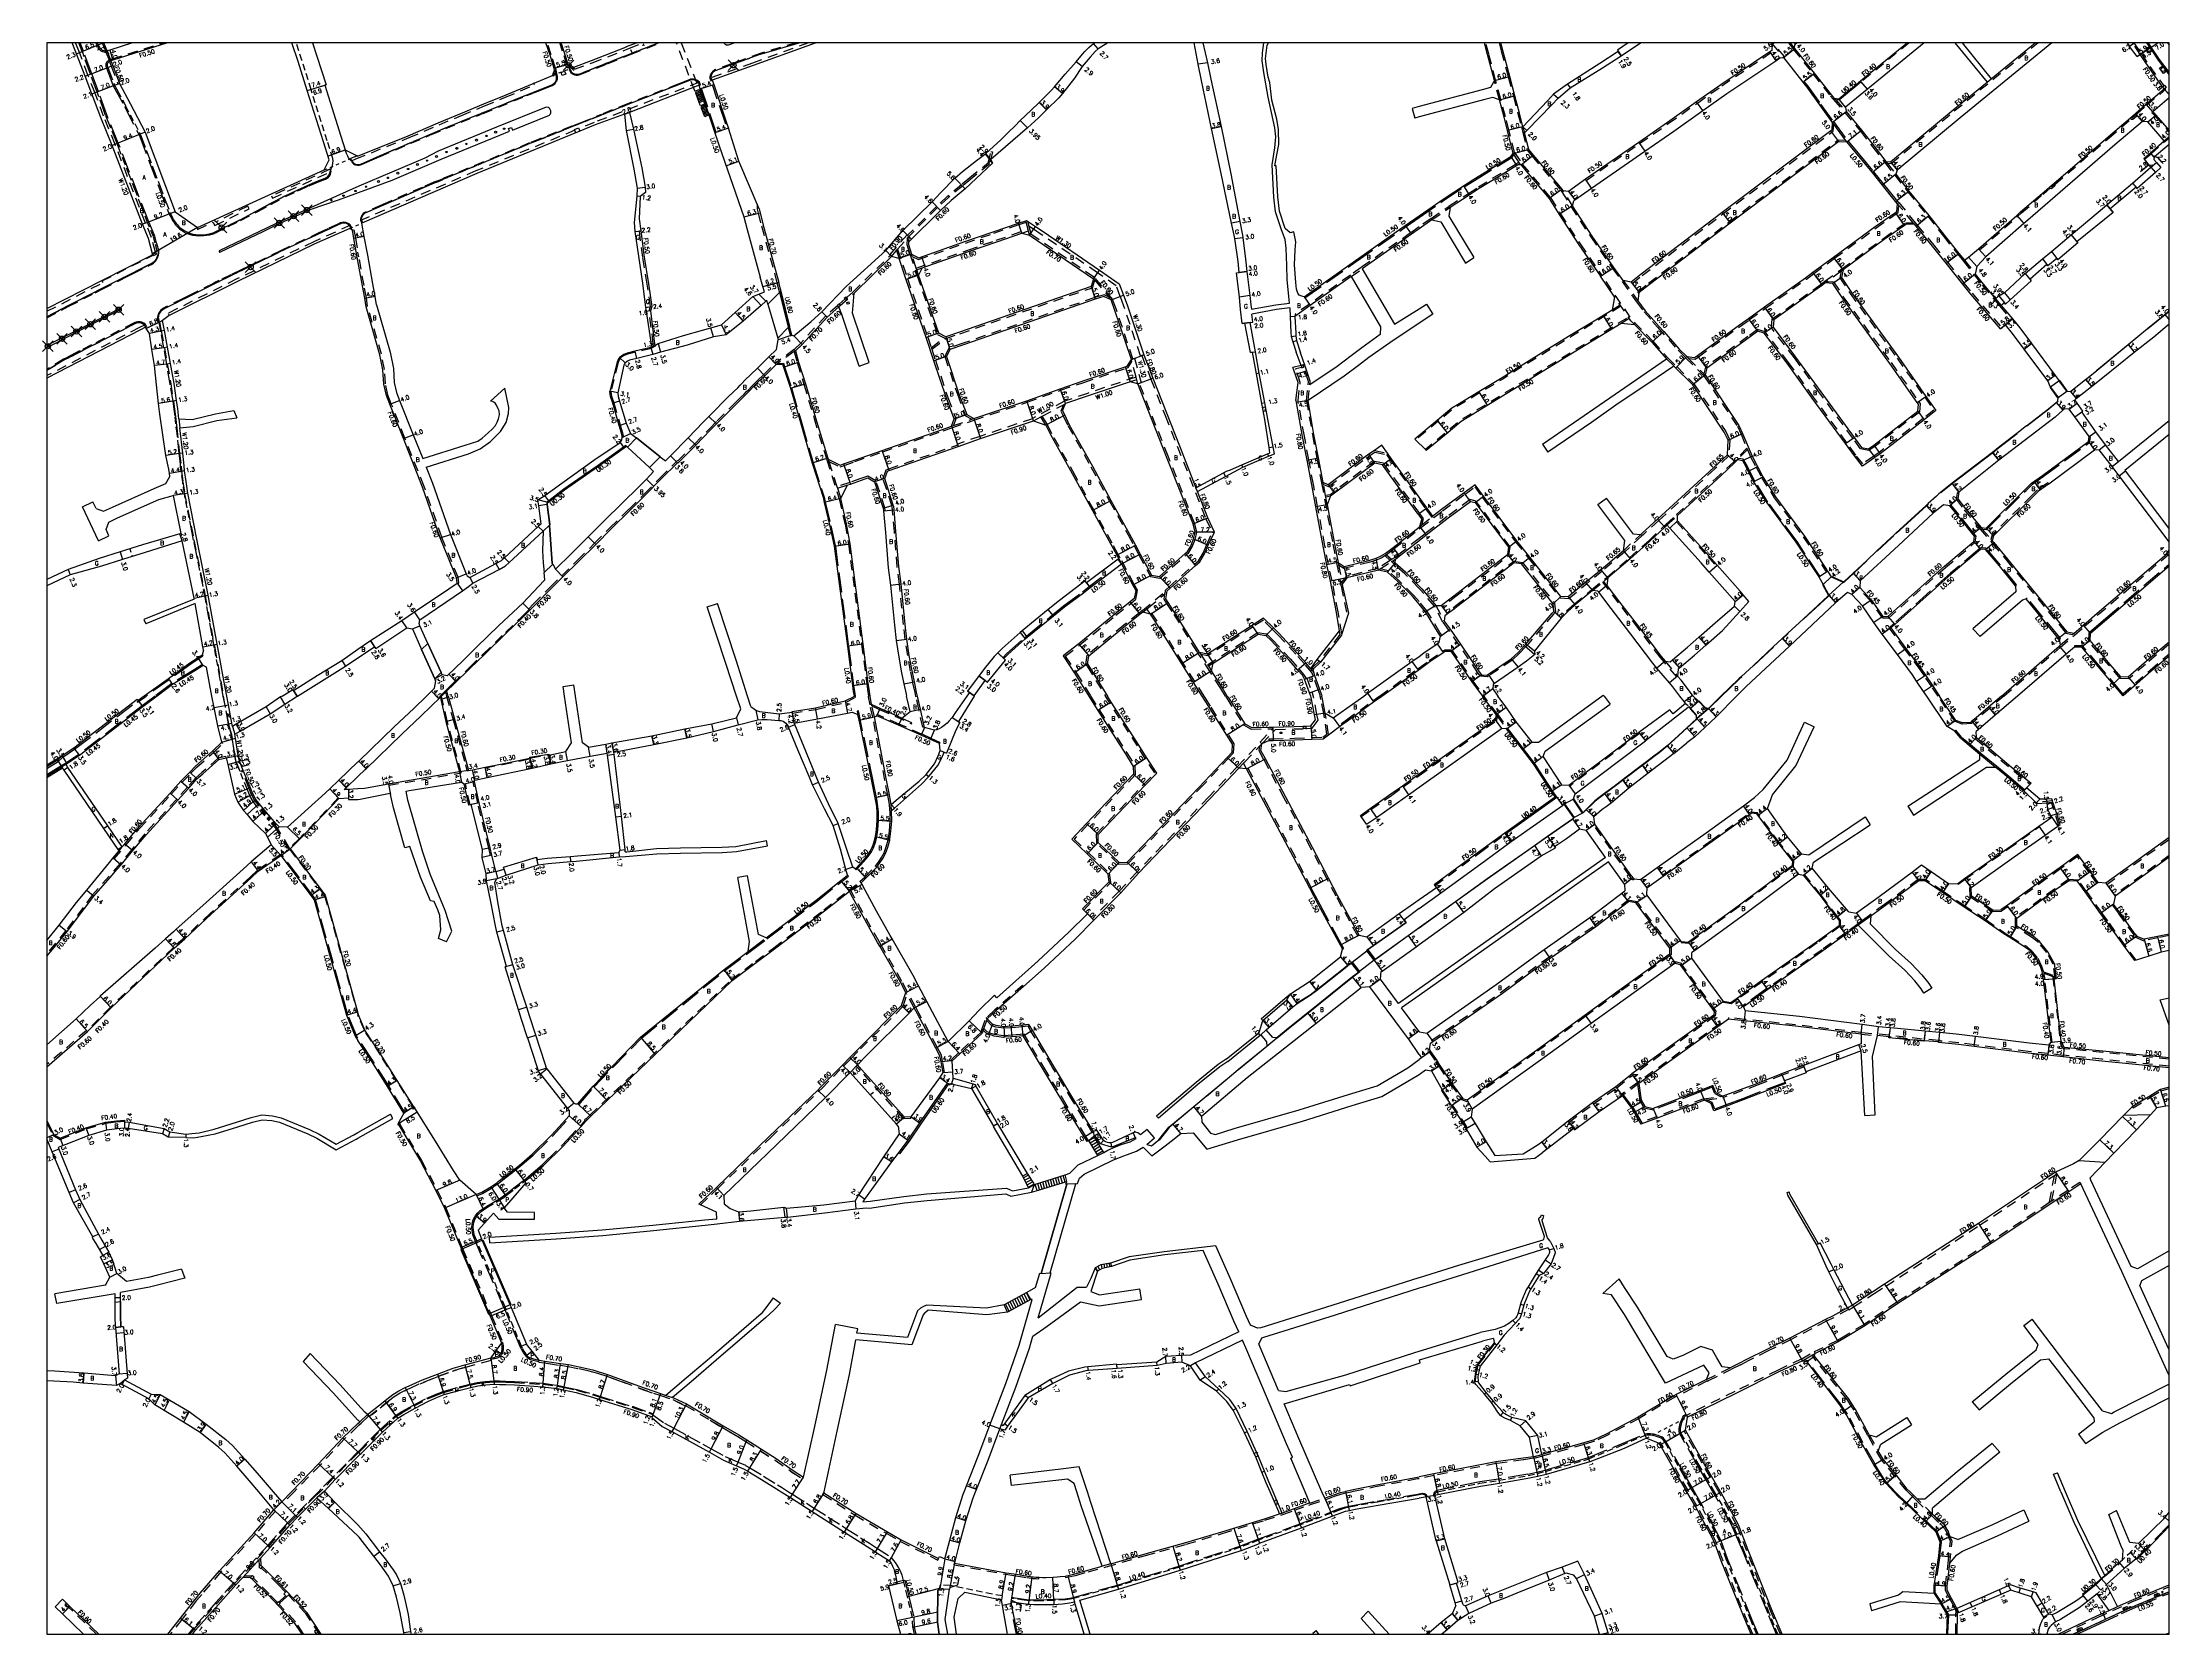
# Model space of a CAD drawing. Header units: metres. Extents: x -4002 to -3200, y -109800 to -109200.
import ezdxf

# ---------------------------------------------------------------- set-up
doc = ezdxf.new("R2010")
doc.units = ezdxf.units.M
doc.header["$LTSCALE"] = 2.5
doc.header["$PDMODE"] = 35
doc.header["$PDSIZE"] = 2
for name, pattern in [('2212000', [2.5, 1.5, -1]), ('2213000', [1.5, 1, -0.5]), ('2227000', [2.5, 2, -0.5]), ('2232000', [2.5, 1.5, -1]), ('2233000', [4, 3, -1]), ('6301000', [1, 0.5, -0.5])]:
    doc.linetypes.add(name, pattern=pattern)
doc.layers.get('0').update_dxf_attribs({"color": 150, "lineweight": 30})
for name, color, linetype in [('2101000', 177, 'Continuous'), ('2101001', 1, 'Continuous'), ('2102000', 191, 'Continuous'), ('2102001', 191, 'Continuous'), ('2203000', 5, 'Continuous'), ('2211000', 10, '2212000'), ('2211100', 8, 'Continuous'), ('2213000', 6, '2213000'), ('2213001', 209, '6301000'), ('2214000', 6, 'Continuous'), ('2214110', 1, 'Continuous'), ('2214120', 2, 'Continuous'), ('2214990', 7, 'Continuous'), ('2226000', 44, '6132000'), ('2227000', 3, '2227000'), ('2227100', 7, 'Continuous'), ('2231000', 162, 'Continuous'), ('2232000', 4, '2232000'), ('2232001', 4, '6301000'), ('2233000', 62, '2233000'), ('2235000', 7, 'Continuous'), ('2236000', 3, 'Continuous'), ('2238000', 11, 'Continuous'), ('2239000', 3, 'Continuous'), ('5107000', 24, '2232000'), ('6132000', 1, '6132000'), ('9107000', 111, 'Continuous'), ('9201100', 215, 'Continuous'), ('9201500', 222, 'Continuous'), ('9201600', 215, 'Continuous'), ('9202100', 82, 'Continuous'), ('9202200', 155, '6301000'), ('9203500', 155, 'Continuous'), ('9301100', 77, 'Continuous'), ('9302100', 196, 'Continuous'), ('9304120', 34, 'Continuous'), ('999', 7, 'Continuous')]:
    doc.layers.add(name, color=color, linetype=linetype)
doc.styles.add('Dm_Anotation', font='txt.shx', dxfattribs={"bigfont": 'pscdm.shx'})
doc.linetypes.add('6132000', pattern='A,1e-07,[100,DM.shx,S=0.25,R=0,X=0,Y=0],0.05,[100,DM.shx,S=0.2,R=0,X=0,Y=0],0.05,[100,DM.shx,S=0.15,R=0,X=0,Y=0],0.05,[100,DM.shx,S=0.1,R=0,X=0,Y=0],0.05,[100,DM.shx,S=0.05,R=0,X=0,Y=0],4.8', length=5)

# ---------------------------------------------------------------- blocks, each defined once
blk = doc.blocks.new('223900')
blk.add_lwpolyline([(-0.2, -0.4), (-0.4, -0.3), (-0.5, -0.3), (-0.5, -0.2), (-0.4, 0), (-0.5, 0.2), (-0.5, 0.3), (-0.4, 0.3), (-0.2, 0.4), (0, 0.5), (0, 0.5), (0, 0.5), (0.2, 0.4), (0.4, 0.3), (0.5, 0.3), (0.5, 0.2), (0.4, 0), (0.5, -0.2), (0.5, -0.3), (0.4, -0.3), (0.2, -0.4), (0, -0.5), (0, -0.5), (0, -0.5)], close=True)
blk = doc.blocks.new('223800')
at = {"color": 0, "linetype": 'Continuous'}
blk.add_circle((0, 0), 0.75, dxfattribs=at)

msp = doc.modelspace()

# ---------------------------------------------------------------- linework, layer by layer
at = {"layer": '2101000'}
for points in [[(-3960.15, -109279.51), (-3961.67, -109273.79), (-3963.93, -109268.41), (-3975.41, -109238.75), (-3979.74, -109228.11), (-3983.04, -109219.22), (-3985.65, -109212.63), (-3988.82, -109204.15), (-3990.5, -109200)], [(-3967.69, -109200), (-3976.34, -109202.75), (-3977.28, -109203.04), (-3978.53, -109200)], [(-3954.46, -109200), (-3954.53, -109200.02), (-3975.13, -109206.56), (-3975.85, -109206.79), (-3975.2, -109208.61), (-3972.67, -109215.29), (-3968.57, -109222.83), (-3962.99, -109233.73), (-3951.61, -109263.68), (-3943.21, -109269.65)], [(-3895.55, -109247.95), (-3893.62, -109244.11), (-3895.76, -109237.36), (-3901.84, -109218.03), (-3905.29, -109207.06), (-3907.65, -109200)], [(-3899.88, -109200), (-3898.27, -109205.07), (-3894.78, -109215.81), (-3895.26, -109215.96), (-3889.23, -109235.15), (-3887.59, -109240.32), (-3883.01, -109242.57)], [(-3809.39, -109212.29), (-3808.6, -109210.35), (-3808.79, -109209.72), (-3810.35, -109204.72), (-3811.93, -109200)], [(-3803.5, -109208.19), (-3805.13, -109203), (-3806.13, -109200)], [(-3801.43, -109209.19), (-3794.74, -109206.66), (-3781.5, -109201.49), (-3781.53, -109201.43), (-3777.8, -109200)], [(-3710, -109200), (-3710.43, -109200.15), (-3733.72, -109208.59), (-3749.26, -109214.14), (-3748.6, -109215.69)], [(-3720.52, -109307.39), (-3719.74, -109310.46), (-3719.17, -109310.27), (-3718.44, -109310.44), (-3711.91, -109305.05), (-3707.83, -109301.39), (-3698.65, -109291.84), (-3683.74, -109278.26), (-3677.29, -109270.79), (-3666.35, -109259.94), (-3662.97, -109256.44), (-3657.7, -109251.05), (-3654.84, -109248.48), (-3649.55, -109244.34), (-3646, -109241.71), (-3640.42, -109236.56), (-3637.36, -109233.59), (-3635.09, -109231.37), (-3633.08, -109229.26), (-3628.92, -109225.36), (-3625.9, -109222.47), (-3621.42, -109218.01), (-3620.2, -109216.6), (-3616.2, -109211.79), (-3611.95, -109207.12), (-3609.63, -109204.28), (-3608.8, -109203.34), (-3607.21, -109201.8), (-3605.46, -109200.24), (-3605.07, -109200)], [(-3600.1, -109200), (-3603.73, -109202.24), (-3604.88, -109203.26), (-3606.69, -109205.36), (-3609.78, -109208.97), (-3612.61, -109213.39), (-3617.21, -109219.11), (-3618.51, -109220.69), (-3623.17, -109225.26), (-3626.23, -109228.25), (-3630.36, -109232.12), (-3633.14, -109234.4), (-3644.18, -109243.97)], [(-3633.72, -109267.95), (-3631.01, -109267.07), (-3630.77, -109266.99), (-3630.34, -109267.27), (-3627.35, -109269.2), (-3624.41, -109271.2), (-3603.19, -109285.69), (-3595.81, -109290.83), (-3594.18, -109295.13), (-3592.79, -109298.82), (-3586.53, -109317.61), (-3583.14, -109326.49), (-3573.1, -109351.9), (-3566.84, -109367.75), (-3556.45, -109362.14), (-3555.33, -109361.54), (-3553.86, -109360.94), (-3549.6, -109359.11), (-3539.89, -109354.95), (-3538.94, -109354.54), (-3539.24, -109352.59), (-3540.86, -109342.07), (-3542.07, -109336), (-3544.08, -109324.79), (-3545.5, -109316.66), (-3546.34, -109316.8), (-3548.42, -109305.67), (-3549.45, -109305.77), (-3550.01, -109300.57), (-3550.48, -109295.96), (-3551.58, -109286.75), (-3550.59, -109286.64), (-3550.99, -109282.51), (-3552.16, -109273.78), (-3552.42, -109272.52), (-3553.51, -109268.01), (-3557.33, -109249.31), (-3561.05, -109232.3), (-3564.71, -109214.17), (-3566.05, -109208.11), (-3567.48, -109200)], [(-3564.25, -109200), (-3562.55, -109207.55), (-3561.19, -109213.67), (-3557.32, -109231.54), (-3553.67, -109249.37), (-3550.27, -109267.38), (-3549.27, -109272.48), (-3549.18, -109273.42), (-3548.16, -109281.62), (-3547.61, -109286.28), (-3546.54, -109295.27), (-3546.12, -109298.82), (-3545.96, -109300.37)], [(-3454.36, -109214.2), (-3456.98, -109204.37), (-3458.07, -109200)], [(-3443.58, -109231.65), (-3444.86, -109226.54), (-3446.61, -109219.98), (-3448.56, -109212.65), (-3451.17, -109202.88), (-3451.89, -109200)], [(-3403.91, -109200), (-3408, -109202.81), (-3407.65, -109203.32), (-3414.58, -109207.75), (-3426.79, -109215.6), (-3432.04, -109219.37), (-3434.33, -109221.94), (-3443.58, -109231.65)], [(-3442.99, -109233.99), (-3442.16, -109233.06), (-3432.68, -109223.44), (-3430.28, -109220.92), (-3425.74, -109217.03), (-3413.54, -109209.48), (-3406.6, -109204.91), (-3399.29, -109200)], [(-3350, -109200), (-3349.64, -109200.45), (-3349.82, -109202.94), (-3350.53, -109203.42), (-3368.95, -109215.81), (-3378.11, -109222.31), (-3389.06, -109230.07), (-3399.89, -109237.54), (-3420.06, -109251.46), (-3426.39, -109256.08), (-3428.37, -109255.81), (-3428.84, -109255.23), (-3439.62, -109242.35), (-3441.4, -109240.22), (-3442.99, -109233.99)], [(-3298.62, -109200), (-3316.28, -109214.43), (-3316.02, -109214.74), (-3324.2, -109221.51), (-3324.38, -109221.66), (-3325.69, -109221.5), (-3326.09, -109221.05), (-3327.17, -109219.71), (-3333.73, -109211.44), (-3341.09, -109202.11), (-3341.29, -109201.85), (-3340.94, -109200.49), (-3340.33, -109200)], [(-3292.3, -109200), (-3313.74, -109217.52), (-3321.95, -109224.23), (-3322.04, -109224.31), (-3321.78, -109225.89), (-3315.92, -109232.95), (-3311.24, -109238.94), (-3306.72, -109244.76), (-3305.02, -109244.88)], [(-3244.16, -109200), (-3278.81, -109228.34), (-3302.47, -109247.96), (-3302.97, -109249.58), (-3298.1, -109255.91), (-3290.54, -109265.1), (-3284.64, -109272.62), (-3279.3, -109279.42), (-3277.08, -109282), (-3275.63, -109280.79), (-3271.79, -109277.72), (-3257.45, -109265.05), (-3255.97, -109263.75), (-3247.84, -109256.79), (-3246.25, -109255.42), (-3244.95, -109254.31), (-3243.46, -109253.03), (-3222.96, -109235.48), (-3214.56, -109228.26), (-3212.68, -109226.65), (-3212.51, -109226.5), (-3208.64, -109223.09), (-3201.87, -109217.36), (-3202.44, -109216.55), (-3207.64, -109209.2), (-3210.85, -109204.42), (-3212.01, -109205.2), (-3214.93, -109201.38), (-3215.7, -109200)], [(-3267.07, -109213.57), (-3250.48, -109200)], [(-3883.01, -109242.57), (-3882.97, -109242.68), (-3863.81, -109235.03), (-3852.47, -109230.21), (-3843.99, -109226.66), (-3835.33, -109223.05), (-3827.49, -109219.82), (-3809.39, -109212.29)], [(-3803.5, -109208.19), (-3801.43, -109209.19)], [(-3326.96, -109229.99), (-3327.2, -109232.98), (-3327.54, -109233.23), (-3368.53, -109264.02), (-3399, -109287.24), (-3402.81, -109290.24), (-3405.74, -109289.6), (-3409.31, -109284.72), (-3417.53, -109272.85), (-3424.88, -109261.52), (-3424.36, -109259.6), (-3423.96, -109259.26), (-3417.79, -109254.75), (-3397.62, -109240.83), (-3386.76, -109233.33), (-3375.8, -109225.57), (-3366.66, -109219.09), (-3348.29, -109206.74), (-3346.69, -109205.64), (-3345.39, -109205.54), (-3338.05, -109214.85), (-3336.59, -109216.7), (-3331.8, -109223.4), (-3326.96, -109229.99)], [(-3753.73, -109217.4), (-3754.15, -109215.97), (-3780.45, -109226.22)], [(-3753.73, -109217.4), (-3748.21, -109233.92), (-3746.54, -109238.9), (-3737.29, -109265.6), (-3736.08, -109270.41), (-3731.16, -109288.3)], [(-3748.6, -109215.69), (-3743.64, -109230.55), (-3743.09, -109232.21)], [(-3305.02, -109244.88), (-3281.34, -109225.25), (-3268.64, -109214.86)], [(-3782.3, -109226.97), (-3793.33, -109230.95), (-3837.94, -109249.25), (-3881.23, -109267.94)], [(-3782.3, -109226.97), (-3781.61, -109233.12), (-3778.74, -109247.66), (-3777.47, -109254.86), (-3777.58, -109257.86), (-3778.65, -109267.8), (-3778.36, -109271.09), (-3776.98, -109280.45), (-3775.52, -109290.6), (-3774.39, -109299.74), (-3774.07, -109301.34), (-3772.22, -109313.65), (-3772.01, -109314.7), (-3772.32, -109314.87)], [(-3780.45, -109226.22), (-3778.87, -109232.51), (-3775.78, -109247.16), (-3774.5, -109254.42), (-3774.41, -109256.46), (-3776.39, -109257.99), (-3776.78, -109266.35), (-3776.16, -109270.9), (-3774.89, -109280.77), (-3773.2, -109290.89), (-3772.01, -109299.48), (-3772.49, -109301.11), (-3770.94, -109313.43), (-3770.86, -109314.06), (-3769.59, -109313.36), (-3760.05, -109310.33), (-3745.67, -109306.39), (-3740.59, -109301.63), (-3733.89, -109295.64), (-3731.58, -109294.75), (-3729.53, -109293.91), (-3730.13, -109291.84), (-3731.16, -109288.3)], [(-3482.74, -109265.29), (-3473.25, -109258.65), (-3466, -109253.94), (-3462.15, -109251.44), (-3448.13, -109242.88), (-3447.22, -109241.69), (-3449.4, -109233.11), (-3450.68, -109228.02), (-3452.41, -109221.53)], [(-3200, -109220.77), (-3206.09, -109226.04), (-3205.74, -109226.46), (-3205.06, -109227.23), (-3200, -109233.04)], [(-3644.18, -109243.97), (-3643.54, -109245.37), (-3653.8, -109255.07), (-3659.11, -109259.46), (-3663.19, -109263.21), (-3675.17, -109275.18)], [(-3324.54, -109237.23), (-3365.5, -109268), (-3395.89, -109291.16), (-3399.72, -109294.17), (-3399.95, -109294.35), (-3400.28, -109297.33), (-3397.45, -109301.06), (-3394.26, -109304.65), (-3392.35, -109306.85), (-3390.52, -109308.9), (-3384.63, -109315.5), (-3381.84, -109318.32), (-3378.85, -109318.64), (-3377.77, -109317.86), (-3361.98, -109306.34), (-3358.56, -109303.89), (-3352.5, -109299.57), (-3337.1, -109288.58), (-3334.27, -109286.51), (-3326.45, -109280.77), (-3310.83, -109269.3), (-3303.18, -109264), (-3302.65, -109263.63), (-3302.37, -109260.65), (-3303.08, -109259.78), (-3308.02, -109253.67), (-3311.84, -109248.91), (-3316.95, -109242.69), (-3321.54, -109237.29)], [(-3324.54, -109237.23), (-3321.54, -109237.29)], [(-3200, -109238.4), (-3205.63, -109243.17), (-3205.72, -109243.99), (-3204.78, -109245.07), (-3203.08, -109247.07), (-3205.17, -109248.87), (-3212.03, -109254.99), (-3212.47, -109254.46), (-3222.25, -109262.6), (-3221.13, -109263.94), (-3234.77, -109274.98), (-3234.39, -109275.44), (-3241.93, -109281.87), (-3242.36, -109281.31), (-3245.68, -109284.08), (-3246.04, -109283.6), (-3252.41, -109289.16), (-3251.98, -109289.68), (-3259.9, -109296.87), (-3261.69, -109298.49), (-3262.1, -109297.99), (-3263.31, -109299.04), (-3259.06, -109304.12), (-3256.32, -109307.4), (-3251.84, -109313.37), (-3242.9, -109325.45), (-3241.42, -109327.42), (-3238.61, -109331.31), (-3237.22, -109331.49), (-3231.49, -109326.88), (-3231.04, -109326.53)], [(-3943.21, -109269.65), (-3895.55, -109247.95)], [(-3471.08, -109262.02), (-3471.01, -109261.97), (-3463.82, -109257.3), (-3460.03, -109254.83), (-3446.07, -109246.31), (-3445.46, -109245.91), (-3444.46, -109245.92), (-3444.29, -109246.12), (-3433.72, -109258.72), (-3429.92, -109264.79), (-3422.54, -109276.15), (-3414.32, -109288.02)], [(-3875.78, -109298.75), (-3876.24, -109295.6), (-3877.09, -109290.93), (-3879.05, -109280.11), (-3880.37, -109273.05), (-3881.23, -109267.94)], [(-3731.55, -109262.59), (-3731.18, -109264.07), (-3729.99, -109268.8), (-3725.07, -109286.69), (-3724.12, -109290.34), (-3724.22, -109290.36), (-3724.8, -109290.51), (-3723.97, -109293.78), (-3723.88, -109294.14)], [(-3671.37, -109281.05), (-3653.92, -109274.96), (-3643.27, -109271.23), (-3633.72, -109267.95)], [(-3487.92, -109268.91), (-3482.74, -109265.29)], [(-3477.87, -109266.77), (-3482.74, -109270.18)], [(-3253.71, -109344.4), (-3245.45, -109337.95), (-3242.62, -109335.64), (-3241.93, -109335.08), (-3241.84, -109333.68), (-3244.65, -109329.79), (-3245.67, -109327.43), (-3254.65, -109315.45), (-3259.04, -109309.6), (-3261.67, -109306.3), (-3263.06, -109307.45), (-3263.52, -109307.83), (-3274.7, -109294.82), (-3277.79, -109290.94), (-3284.04, -109283.1), (-3289.2, -109276.62), (-3295.4, -109269.11), (-3295.95, -109268.44), (-3299.05, -109268.44), (-3299.76, -109268.93), (-3307.36, -109274.21), (-3322.9, -109285.61), (-3323.53, -109288.43), (-3319.76, -109294.16), (-3302.05, -109318.57), (-3291.65, -109333.3), (-3287.92, -109338.61), (-3292.37, -109342.16), (-3308.95, -109354.92), (-3310.98, -109356.36), (-3315.62, -109359.56), (-3318.56, -109355.77), (-3321.97, -109351.11), (-3334.52, -109333.94), (-3343.99, -109320.84), (-3352.59, -109309.53), (-3355.07, -109308.78), (-3358.47, -109311.21), (-3374.24, -109322.71), (-3374.89, -109325.23), (-3362.23, -109344.25), (-3360.8, -109347.35), (-3357.2, -109355.81), (-3355.14, -109359.71), (-3353.09, -109363.62), (-3348.34, -109371.16), (-3337.44, -109385.95), (-3329.42, -109398.15), (-3329.07, -109398.68), (-3328.72, -109399.22), (-3327.33, -109401.38), (-3322.82, -109403.38), (-3322.31, -109402.93), (-3319.1, -109399.95), (-3314, -109395.18)], [(-3885.82, -109270.07), (-3899.25, -109275.98), (-3928.21, -109290.01), (-3953.94, -109302.83), (-3956.4, -109304.74)], [(-3884.84, -109270.58), (-3885.82, -109270.07)], [(-3882.74, -109282.22), (-3882.99, -109280.83), (-3884.3, -109273.75), (-3884.84, -109270.58)], [(-3675.17, -109275.18), (-3675.2, -109276)], [(-3675.2, -109276), (-3674.05, -109279.7)], [(-3632.45, -109271.74), (-3629.56, -109272.53), (-3605.47, -109288.98), (-3606.33, -109291.85), (-3656.02, -109309.1), (-3661.08, -109310.81), (-3663.8, -109309.53), (-3671.41, -109287.6), (-3671.43, -109287.55)], [(-3670.1, -109284.85), (-3652.6, -109278.74), (-3641.96, -109275), (-3632.45, -109271.74)], [(-3526.06, -109295.77), (-3506.69, -109282.04), (-3487.92, -109268.91)], [(-3482.74, -109270.18), (-3485.62, -109272.19), (-3504.2, -109285.19)], [(-4000, -109300.19), (-3979.34, -109289.59), (-3960.23, -109279.98), (-3960.38, -109279.63), (-3960.15, -109279.51)], [(-3879.7, -109299.6), (-3880.19, -109296.24), (-3881.03, -109291.65), (-3882.74, -109282.22)], [(-3701.52, -109299.53), (-3705.92, -109303.39), (-3715.34, -109313.7), (-3717.81, -109316.15), (-3716.63, -109320.41), (-3714.07, -109328.51), (-3710.24, -109341.43), (-3705.6, -109356.55), (-3705.44, -109357.02), (-3700.95, -109359.21), (-3699.71, -109358.77), (-3695.61, -109357.32), (-3685.08, -109353.65), (-3662.38, -109345.73), (-3659.06, -109344.58), (-3657.95, -109341.79), (-3660.94, -109333.95), (-3665.63, -109319.87), (-3668.54, -109311.11), (-3676.22, -109288.99), (-3678.75, -109281.37), (-3681.63, -109280.53), (-3695.69, -109294.34)], [(-3674.05, -109279.7), (-3671.37, -109281.05)], [(-3670.1, -109284.85), (-3671.43, -109287.55)], [(-3508.29, -109288.09), (-3523.75, -109299.03), (-3529.56, -109303.14)], [(-3882.74, -109428.62), (-3878.01, -109425.34), (-3866.19, -109417.74), (-3861.42, -109414.55), (-3848.54, -109405.83), (-3845.32, -109403.76), (-3845.61, -109401.66), (-3851.72, -109386.66), (-3858.36, -109367.48), (-3865.63, -109349.24), (-3870.75, -109336.29), (-3872.05, -109333), (-3873.03, -109328.64), (-3873.36, -109323.3), (-3874.47, -109317.58), (-3879.7, -109299.6)], [(-3875.78, -109298.75), (-3870.58, -109316.65), (-3869.39, -109322.79), (-3869.05, -109328.07), (-3868.22, -109331.82), (-3867.03, -109334.82), (-3861.91, -109347.77), (-3858.34, -109356.74)], [(-3728.2, -109298.53), (-3728.62, -109297.06), (-3729.05, -109297.46), (-3730.74, -109299), (-3737.55, -109304.95), (-3743.96, -109310.11), (-3748.77, -109310.81), (-3758.67, -109313.97), (-3768.68, -109316.69), (-3771.61, -109317.48)], [(-3531.49, -109299.91), (-3531.35, -109303.26), (-3531.04, -109309.21), (-3530.92, -109310.78), (-3530.29, -109312.71), (-3529.01, -109316.66)], [(-3962.53, -109307.68), (-3962.8, -109307.22), (-3964.7, -109308.19), (-4000, -109326.48)], [(-3953.73, -109363.53), (-3953.75, -109362.35), (-3954.09, -109360.7), (-3955.24, -109355.53), (-3957.4, -109340), (-3957.96, -109336.03), (-3958.75, -109328.93), (-3959.5, -109321.68), (-3960.4, -109315.65), (-3961.31, -109309.57), (-3962.53, -109307.68)], [(-3950.27, -109341.83), (-3950.71, -109337.99), (-3951.15, -109334.91), (-3952.07, -109328.43), (-3953.45, -109320.86), (-3954.56, -109314.81), (-3955.73, -109308.43), (-3956.4, -109304.74)], [(-3559.91, -109384.46), (-3562.34, -109379.14), (-3566.29, -109369.15), (-3555.74, -109363.46), (-3549.21, -109360.03), (-3539.5, -109355.87), (-3537.26, -109354.91), (-3537.77, -109352.3), (-3539.77, -109341.9), (-3540.84, -109335.78), (-3543, -109324.59), (-3544.37, -109316.47), (-3546.43, -109305.47), (-3545.47, -109305.38), (-3545.77, -109302.34)], [(-3529.56, -109303.14), (-3529.16, -109309.5), (-3529.14, -109310.52), (-3528.96, -109312.27), (-3527.48, -109316.92)], [(-3219.12, -109357.91), (-3223.93, -109351.61), (-3227.62, -109346.61), (-3232.9, -109339.17), (-3232.51, -109338.9), (-3234.66, -109335.92), (-3235.58, -109334.57), (-3235.02, -109334.08), (-3229.24, -109329.57), (-3225.02, -109326.22), (-3213.12, -109316.64), (-3205.7, -109310.91), (-3200, -109306.01)], [(-3215.48, -109313.78), (-3208.09, -109307.7)], [(-3208.09, -109307.7), (-3201.63, -109302.4), (-3200, -109301.07)], [(-3772.32, -109314.87), (-3778.33, -109316.27), (-3781.23, -109317.05), (-3782.52, -109317.54), (-3783.46, -109318.12), (-3784.13, -109318.64), (-3784.68, -109319.36), (-3785.18, -109320.79), (-3787.84, -109331.36)], [(-3732.18, -109322.68), (-3727.88, -109318.43), (-3725.03, -109315.6), (-3724.3, -109311.96)], [(-3724.47, -109311.38), (-3724.3, -109311.96)], [(-3527.2, -109321.69), (-3529.01, -109316.66)], [(-3395.02, -109312.91), (-3389.42, -109319.21)], [(-3227.41, -109323.61), (-3227.24, -109323.47), (-3215.48, -109313.78)], [(-3771.61, -109317.48), (-3777.62, -109318.98), (-3780.36, -109319.71), (-3781.1, -109320), (-3781.65, -109320.44), (-3782.28, -109320.99), (-3782.48, -109321.56), (-3784.8, -109331.94)], [(-3758.29, -109348.88), (-3752.66, -109343.07), (-3749.7, -109340.11), (-3743.29, -109333.66), (-3741.09, -109331.5), (-3739.61, -109330.02), (-3738.7, -109329.11), (-3737.9, -109328.29), (-3736.89, -109327.23), (-3734.68, -109325.01), (-3732.18, -109322.68)], [(-3729.37, -109325.52), (-3725.07, -109321.27)], [(-3725.07, -109321.27), (-3722.67, -109321.19), (-3722.33, -109322.29), (-3719.72, -109330.19), (-3715.98, -109343.18), (-3711.51, -109358.42), (-3707.43, -109371.36), (-3706.99, -109373.32), (-3704.84, -109382.22), (-3703.18, -109389.83), (-3698.23, -109427.51), (-3696.32, -109442.34), (-3696.03, -109444.61), (-3695.75, -109446.27)], [(-3527.2, -109321.69), (-3530.29, -109322.41)], [(-3529.15, -109334.87), (-3528.37, -109328.1), (-3529.92, -109323.44), (-3530.29, -109322.41)], [(-3523.94, -109328.96), (-3523.78, -109327.62), (-3525.66, -109321.97), (-3527.48, -109316.92)], [(-3399.28, -109385.5), (-3398.6, -109384.92), (-3392.81, -109379.6), (-3371.63, -109360.16), (-3366.5, -109355.36), (-3366.24, -109349.87), (-3367.68, -109346.85), (-3379.58, -109328.97), (-3386.64, -109321.85)], [(-3231.04, -109326.53), (-3227.41, -109323.61)], [(-3857.04, -109360), (-3854.61, -109366.08), (-3847.91, -109385.42), (-3841.91, -109400.15), (-3841.57, -109400.9), (-3840.6, -109401.57), (-3830.75, -109396.32), (-3828.6, -109395.17), (-3827.5, -109394.15), (-3814.76, -109382.37), (-3813.63, -109381.33), (-3814.59, -109374.52), (-3814.91, -109372.28), (-3812.32, -109370.67), (-3805.91, -109366.04), (-3793.83, -109357.36), (-3783.91, -109350.68), (-3783.55, -109350.24), (-3783.26, -109349.69), (-3783.13, -109348.83), (-3783.19, -109348.34), (-3783.38, -109347.17), (-3784.23, -109344.28), (-3786.71, -109335.85), (-3787.53, -109333.33), (-3787.72, -109332.49), (-3787.84, -109331.36)], [(-3784.8, -109331.94), (-3784.64, -109333.38), (-3784.13, -109335.08), (-3781.7, -109343.35), (-3780, -109347.26), (-3777.8, -109348.99)], [(-3755.44, -109351.69), (-3749.83, -109345.9), (-3746.87, -109342.93), (-3740.47, -109336.5), (-3738.27, -109334.34), (-3736.78, -109332.85), (-3735.86, -109331.92), (-3735.02, -109331.07), (-3734.02, -109330.01), (-3731.84, -109327.83), (-3729.37, -109325.52)], [(-3567.11, -109384.52), (-3567.92, -109381.35), (-3577.89, -109356.11), (-3588.74, -109328.63), (-3591.64, -109327.85), (-3607.43, -109333.12), (-3615.98, -109336.03)], [(-3617.13, -109338.8), (-3615.98, -109336.03)], [(-3617.13, -109338.8), (-3616.33, -109340.43), (-3614.59, -109343.97), (-3605.9, -109359.61), (-3598.89, -109372.51), (-3591.85, -109385.21), (-3589.6, -109389.42), (-3587.84, -109392.73), (-3583.58, -109400.71), (-3580.62, -109401.15), (-3570.96, -109392.58), (-3570.04, -109391.76), (-3568.8, -109389.73), (-3567.76, -109387.04), (-3567.11, -109384.52)], [(-3529.15, -109334.87), (-3529.05, -109335.59), (-3526.77, -109348.46), (-3525.09, -109357.31), (-3523.32, -109366.7), (-3521.78, -109374.97), (-3519.03, -109389.74), (-3517.66, -109396.85), (-3516.31, -109402.99), (-3514.05, -109414.72), (-3512.85, -109421.74), (-3521.24, -109432.45), (-3523.35, -109435.42), (-3523.7, -109435.85), (-3525.49, -109433.79), (-3528.7, -109430.09), (-3535.5, -109422.73), (-3537.66, -109420.59), (-3541.35, -109416.9), (-3545.61, -109419.63), (-3562.55, -109430.48), (-3565.48, -109429.86), (-3566.01, -109429.03), (-3575.28, -109414.11), (-3577.32, -109411), (-3578.24, -109409.59), (-3577.72, -109406.64), (-3576.56, -109405.57), (-3566.98, -109397.07), (-3565.39, -109395.66), (-3563.65, -109392.62), (-3562.26, -109389.45), (-3559.91, -109384.46)], [(-3482.74, -109371.27), (-3493.23, -109356.72), (-3494.69, -109354.66), (-3496.77, -109351.74), (-3499.56, -109353.67), (-3501.69, -109355.15), (-3503.04, -109356.08), (-3516.99, -109366.62), (-3518.91, -109365.77), (-3520.67, -109356.48), (-3522.35, -109347.63), (-3524.61, -109334.82)], [(-3943.45, -109387.19), (-3946.92, -109369.8), (-3947.52, -109365.41), (-3948.13, -109361.41), (-3948.25, -109359.48), (-3948.8, -109354.65), (-3949.89, -109345.12)], [(-3768.79, -109356.05), (-3766.86, -109357.56), (-3764.99, -109355.68), (-3758.29, -109348.88)], [(-3671.84, -109446.27), (-3672.15, -109444.79), (-3673, -109440.86), (-3673.87, -109436.77), (-3674.93, -109430.94), (-3675.88, -109424.88), (-3676.51, -109419.29), (-3677.99, -109403.96), (-3678.9, -109397.46), (-3679.95, -109384.3), (-3680.67, -109376.07), (-3680.76, -109374.88), (-3680.93, -109374.26), (-3684.17, -109364.25), (-3683.12, -109361.44), (-3682.44, -109361.2), (-3656.45, -109352.14), (-3648.02, -109349.23), (-3628.13, -109342.56), (-3623.4, -109344.17), (-3621.68, -109347.68), (-3612.91, -109363.47), (-3605.91, -109376.33), (-3598.91, -109388.98), (-3596.66, -109393.18), (-3595.93, -109394.53)], [(-3257.42, -109347.29), (-3264.43, -109352.76), (-3266.55, -109354.42), (-3281.8, -109366.05), (-3286.2, -109369.56)], [(-3253.71, -109344.4), (-3257.42, -109347.29)], [(-3781.18, -109352.43), (-3781.56, -109352.07), (-3781.79, -109351.87), (-3782.63, -109352.47), (-3792.59, -109359.6), (-3805.1, -109368.3), (-3810.82, -109372.67), (-3811.54, -109373.22), (-3811.57, -109374.1), (-3810.55, -109381.9)], [(-3768.44, -109364.41), (-3762.29, -109358.34), (-3762.15, -109358.48), (-3755.44, -109351.69)], [(-3226.31, -109353.44), (-3228.13, -109353.63), (-3245.29, -109366.34), (-3245.4, -109366.42), (-3249.25, -109369.05), (-3251.47, -109371.25), (-3266.2, -109385.84), (-3266.66, -109387.79), (-3266.13, -109388.42), (-3260.89, -109394.65), (-3238.55, -109422.01), (-3235.81, -109422.62), (-3232.24, -109419.53), (-3227.09, -109415.09), (-3200.81, -109392.63), (-3200.67, -109392.51)], [(-3200, -109388.09), (-3210.9, -109373.64), (-3218.83, -109363.24), (-3221.51, -109359.73), (-3226.31, -109353.44)], [(-3849.24, -109444.32), (-3846.63, -109441.76), (-3840.31, -109435.7), (-3835.21, -109430.76), (-3826.86, -109422.56), (-3820.68, -109416.68), (-3816.09, -109411.99), (-3809.74, -109405.57), (-3805.49, -109401.32), (-3799.55, -109395.48), (-3793.12, -109389.12), (-3787.33, -109383.28), (-3780.13, -109376.2), (-3774.33, -109370.47), (-3768.44, -109364.41)], [(-3808.26, -109398.44), (-3802.35, -109392.64), (-3795.95, -109386.29), (-3790.15, -109380.44), (-3782.94, -109373.35), (-3777.17, -109367.65), (-3774.01, -109364.48), (-3771.31, -109361.62), (-3772.87, -109360.16)], [(-3689.67, -109446.27), (-3690.09, -109443.74), (-3690.37, -109441.58), (-3692.28, -109426.75), (-3697.26, -109388.87), (-3698.55, -109381.35), (-3700.76, -109371.84), (-3698.27, -109366.71), (-3697.11, -109366.34), (-3692.99, -109364.88), (-3690.6, -109364.05), (-3687.97, -109365.5), (-3684.73, -109375.49), (-3684.65, -109376.42), (-3683.93, -109384.67), (-3682.88, -109397.9), (-3681.95, -109404.52), (-3680.5, -109419.6), (-3679.86, -109425.33), (-3678.87, -109431.6), (-3677.8, -109437.55), (-3676.91, -109441.7), (-3676.08, -109445.56), (-3675.93, -109446.27)], [(-3482.74, -109378.11), (-3483.04, -109377.7), (-3496.48, -109359.05), (-3499.42, -109358.44), (-3514.58, -109369.81), (-3516.12, -109370.97), (-3516.2, -109371.18), (-3517.35, -109374.14), (-3514.61, -109388.88), (-3513.25, -109395.94), (-3510.96, -109397.38), (-3501.64, -109395.18), (-3498.92, -109394.35)], [(-3385.11, -109436.13), (-3384.58, -109435.67), (-3378.95, -109430.9), (-3374.63, -109427.1), (-3368.38, -109421.6), (-3361.77, -109414.39), (-3358.43, -109410.67), (-3360.57, -109408.08), (-3361.75, -109406.74), (-3370.39, -109396.91), (-3373.48, -109393.4), (-3385.33, -109380.2), (-3385.37, -109378.2), (-3368.92, -109363.09), (-3363.79, -109358.31), (-3362.6, -109357.08), (-3360.84, -109357.47), (-3359.53, -109359.71), (-3358.68, -109361.58), (-3356.63, -109365.48), (-3351.64, -109373.41), (-3340.66, -109388.32), (-3332.08, -109401.38), (-3330.46, -109404.18), (-3328.26, -109408.25), (-3328.68, -109408.63), (-3337.86, -109417.17)], [(-3200, -109383.11), (-3208.51, -109371.83), (-3216.45, -109361.42), (-3216.69, -109361.1)], [(-3952.44, -109370.73), (-3949.57, -109384.99), (-3949.86, -109385.08), (-3963.95, -109389.32), (-3972.4, -109391.97), (-3980.33, -109394.45), (-3992.04, -109398.51)], [(-3405.72, -109391.5), (-3414.11, -109398.67), (-3418.83, -109402.55), (-3419.99, -109403.51), (-3426.49, -109408.85), (-3429.29, -109408.72), (-3440.97, -109393.96), (-3445.91, -109387.72), (-3458.44, -109370.93), (-3461.65, -109366.62), (-3465.77, -109369.66), (-3474.23, -109375.92), (-3477.53, -109378.5), (-3479.79, -109375.36), (-3482.74, -109371.27)], [(-3482.74, -109387.65), (-3480.07, -109385.56), (-3471.81, -109379.11), (-3463.39, -109372.88), (-3461.65, -109373.32), (-3449.05, -109390.2), (-3449.43, -109392.97)], [(-3286.2, -109369.56), (-3286.83, -109370.06), (-3287.07, -109370.28), (-3287.74, -109370.9), (-3290.83, -109373.74)], [(-3481.73, -109379.52), (-3482.74, -109378.11)], [(-3481.73, -109379.52), (-3482.53, -109382.41)], [(-3290.83, -109373.74), (-3291.55, -109374.41), (-3302.97, -109384.91)], [(-3944.49, -109409.71), (-3944.56, -109409.36), (-3949.02, -109387.75), (-3963.02, -109392.18), (-3971.51, -109394.83), (-3979.47, -109397.33), (-3991.18, -109400.64)], [(-3932.19, -109446.27), (-3933.29, -109440.47), (-3935.55, -109427.93), (-3935.78, -109426.69), (-3939.16, -109408.28), (-3943.45, -109387.19)], [(-3841.1, -109404.97), (-3839.41, -109403.76), (-3829.57, -109398.52), (-3827.14, -109397.22), (-3825.8, -109395.98), (-3812.98, -109384.13)], [(-3498.92, -109394.35), (-3497.28, -109393.59), (-3495.56, -109392.59), (-3492.52, -109390.22), (-3482.74, -109382.58), (-3482.53, -109382.41)], [(-3487.75, -109399.74), (-3491.69, -109396.2), (-3491.66, -109394.62), (-3490.06, -109393.37), (-3482.74, -109387.65)], [(-3310.12, -109391.55), (-3304.71, -109386.51), (-3303.99, -109385.85)], [(-3302.97, -109384.91), (-3303.99, -109385.85)], [(-3809.35, -109396.54), (-3808.26, -109398.44)], [(-3595.93, -109394.53), (-3596.21, -109394.72), (-3608.06, -109403.55), (-3608.59, -109402.83), (-3618.35, -109410.29), (-3622.54, -109413.69), (-3632.38, -109421.69), (-3633.16, -109422.32), (-3639.93, -109428.4), (-3641.51, -109429.96), (-3642.92, -109431.36), (-3646.64, -109436.06), (-3653.03, -109444.4), (-3652.23, -109444.97), (-3653.17, -109446.27)], [(-3646.26, -109440.41), (-3645.41, -109441.03), (-3638.7, -109432.81), (-3639.33, -109432.17), (-3637.82, -109430.65), (-3631.21, -109424.73), (-3630.44, -109424.08), (-3620.59, -109416.08), (-3616.43, -109412.7), (-3609.29, -109407.41), (-3606.75, -109405.32), (-3602.35, -109402.04), (-3594.9, -109396.49), (-3590.64, -109404.47), (-3589.55, -109406.52), (-3590.09, -109409.47), (-3591.7, -109410.81), (-3597.46, -109415.38), (-3610.98, -109426.53), (-3616.91, -109431.16)], [(-3482.74, -109404.84), (-3481.72, -109405.88), (-3476.47, -109412.08), (-3474.47, -109412.14), (-3471.64, -109410), (-3469.59, -109408.45), (-3449.43, -109392.97)], [(-3314, -109395.18), (-3310.12, -109391.55)], [(-3257.87, -109404.67), (-3263.96, -109397.2), (-3269.19, -109391), (-3270.88, -109390.9), (-3271.06, -109391.05), (-3282.1, -109400.39), (-3303.41, -109419.28), (-3304.93, -109420.62), (-3299.23, -109428.29), (-3293.52, -109435.96), (-3291.85, -109438.43), (-3289.22, -109442.33), (-3286.55, -109446.28)], [(-3200.67, -109392.51), (-3200, -109391.29)], [(-3856.36, -109426.43), (-3859.39, -109419.75), (-3859.74, -109418.96), (-3859.44, -109417.49), (-3846.53, -109408.77), (-3843.33, -109406.58), (-3841.1, -109404.97)], [(-3849.14, -109438.62), (-3843.08, -109432.82), (-3838.01, -109427.9), (-3829.64, -109419.68), (-3820.64, -109411.2), (-3812.57, -109402.75), (-3812.27, -109402.45)], [(-3812.27, -109402.45), (-3812.55, -109399.65)], [(-3482.74, -109411.59), (-3485.25, -109408.65), (-3490.89, -109402.97), (-3494.66, -109399.58), (-3498.07, -109398.77), (-3509.93, -109401.76), (-3511.68, -109404.06), (-3511.55, -109404.79), (-3509.38, -109415.01), (-3509.75, -109416.17), (-3511.86, -109422.81), (-3512.02, -109423.31), (-3519.95, -109433.5), (-3522.55, -109436.07), (-3522.84, -109436.43), (-3522.6, -109437.12), (-3522.13, -109438.51), (-3520.23, -109443.71), (-3519.5, -109445.76), (-3519.41, -109446.27)], [(-3487.75, -109399.74), (-3487.73, -109399.76), (-3482.74, -109404.84)], [(-3200, -109425.95), (-3209.34, -109433.91), (-3215.37, -109439.18), (-3218.17, -109439.09), (-3222.18, -109434.34), (-3229.78, -109425.36), (-3229.62, -109422.56), (-3224.34, -109418.01), (-3200, -109397.2)], [(-3940.95, -109429), (-3941.19, -109427.68), (-3944.18, -109411.42)], [(-3482.74, -109431.33), (-3480.93, -109430.04), (-3475.94, -109426.58), (-3475.13, -109426.02), (-3474.69, -109423.66), (-3475.39, -109422.63), (-3480.27, -109414.49), (-3482.74, -109411.59)], [(-3384.41, -109446.28), (-3387.07, -109442.79), (-3388.33, -109441.31), (-3393.08, -109435.71), (-3394.62, -109433.9), (-3402.87, -109422.97), (-3410.35, -109413.3), (-3415.03, -109407.16), (-3415.36, -109406.73), (-3417.34, -109406.5), (-3423.95, -109411.94), (-3426.79, -109414.47), (-3429.12, -109416.94), (-3437.47, -109427.07), (-3439.28, -109429.37), (-3439.06, -109430.66), (-3442.3, -109433.13), (-3445.36, -109435.43), (-3454.29, -109441.57), (-3454.82, -109441.93), (-3454.99, -109443.62), (-3453.09, -109446.28)], [(-3291.38, -109446.28), (-3292.54, -109444.57), (-3295.17, -109440.67), (-3296.79, -109438.27), (-3302.44, -109430.67), (-3308.2, -109422.92), (-3311.25, -109418.54), (-3315.54, -109412.32), (-3319.55, -109408.04), (-3320.09, -109407.69), (-3320.61, -109407.44), (-3321.26, -109407.22), (-3325.72, -109411.08), (-3343.14, -109427.41), (-3359.46, -109442.66), (-3363.12, -109446.28)], [(-3263.23, -109446.28), (-3241.46, -109427.49), (-3240.93, -109427.03), (-3241.37, -109424.88), (-3241.64, -109424.55), (-3253.83, -109409.62)], [(-3882.74, -109431.82), (-3876.47, -109427.68), (-3876.05, -109428.31), (-3864.34, -109420.55), (-3862.18, -109421), (-3858.74, -109428.73)], [(-3564.46, -109446.27), (-3567.76, -109441.12), (-3572.21, -109434.18), (-3582.02, -109418.41), (-3584.01, -109415.38), (-3586.92, -109414.67), (-3587.82, -109415.39), (-3593.68, -109420.04), (-3607.24, -109431.22)], [(-3337.86, -109417.17), (-3343.71, -109422.62)], [(-3940.95, -109429), (-3941.42, -109430.84)], [(-3911.32, -109446.27), (-3907.27, -109443.79), (-3907.01, -109444.21), (-3898.12, -109438.5), (-3888.83, -109432.85), (-3882.74, -109428.62)], [(-3555.05, -109446.27), (-3557.02, -109443.06), (-3561.03, -109436.8), (-3560.42, -109433.86), (-3543.45, -109423)], [(-3543.45, -109423), (-3540.48, -109423.42)], [(-3523.56, -109446.27), (-3524, -109445.06), (-3525.9, -109439.86), (-3526.74, -109438.46), (-3528.51, -109436.41), (-3531.68, -109432.76), (-3538.38, -109425.51), (-3540.48, -109423.42)], [(-3349.2, -109427.74), (-3356.73, -109434.77)], [(-3345.8, -109424.56), (-3349.2, -109427.74)], [(-3345.8, -109424.56), (-3343.71, -109422.62)], [(-3217.36, -109446.24), (-3225.22, -109436.94), (-3232.92, -109427.84), (-3235.72, -109427.82), (-3238.85, -109430.52), (-3257.11, -109446.28)], [(-3941.42, -109430.84), (-3942.97, -109431.87), (-3946.07, -109433.92), (-3954.19, -109439.8)], [(-3937.79, -109446.27), (-3938.69, -109441.5), (-3939.8, -109435.36), (-3941.1, -109434.71), (-3944.21, -109436.76), (-3952.66, -109441.9)], [(-3905.58, -109446.27), (-3897.56, -109441.33), (-3887.48, -109434.96), (-3882.74, -109431.82)], [(-3616.91, -109431.16), (-3612.37, -109437.97), (-3607.25, -109446.27)], [(-3607.68, -109434.19), (-3607.32, -109434.73), (-3600.21, -109446.27)], [(-3503.62, -109446.28), (-3502.19, -109445.25), (-3485.47, -109433.29), (-3482.74, -109431.33)], [(-3496.75, -109446.28), (-3483.14, -109436.54), (-3482.74, -109436.25)], [(-3482.74, -109436.25), (-3478.63, -109433.31), (-3473.65, -109429.86), (-3472.91, -109429.32), (-3470.82, -109429.31), (-3462.83, -109440.93), (-3458.87, -109446.28)], [(-3385.11, -109436.13), (-3385.28, -109438.72)], [(-3356.73, -109434.77), (-3361.14, -109438.89)], [(-3200, -109431.21), (-3206.72, -109436.93), (-3217.36, -109446.24)], [(-3954.19, -109439.8), (-3963.34, -109446.27)], [(-3952.66, -109441.9), (-3958.43, -109446.27)], [(-3856.97, -109446.27), (-3854.33, -109443.72), (-3853.95, -109443.35)], [(-3853.95, -109443.35), (-3853.45, -109440.59), (-3853.64, -109440.19), (-3853.83, -109439.76)], [(-3849.14, -109438.62), (-3851.01, -109438.26), (-3851.4, -109437.4)], [(-3848.71, -109446.27), (-3849.24, -109444.32)], [(-3650.52, -109446.27), (-3650.48, -109446.2), (-3646.26, -109440.41)], [(-3379.38, -109446.28), (-3379.67, -109445.89), (-3383.96, -109440.28), (-3385.28, -109438.72)], [(-3361.14, -109438.89), (-3362.14, -109439.82), (-3368.97, -109446.28)], [(-3963.34, -109446.27), (-3965.67, -109447.92), (-3965.94, -109447.56), (-3989.86, -109465.92), (-3994.28, -109468.85), (-3996.28, -109470.08), (-4000, -109472.36)], [(-3958.43, -109446.27), (-3963.81, -109450.33), (-3987.73, -109468.7), (-3992.44, -109471.83), (-3992.76, -109472.13)], [(-3971.61, -109503.16), (-3970.64, -109501.99), (-3965.62, -109495.97), (-3953.6, -109482.83), (-3949.47, -109478.32), (-3946.13, -109474.92), (-3943.94, -109472.7), (-3937.55, -109467.06), (-3934.04, -109463.72), (-3935.56, -109457.53), (-3936.97, -109450.6), (-3937.79, -109446.27)], [(-3911.32, -109446.27), (-3911.93, -109446.61), (-3917.37, -109450.38), (-3928.69, -109456.94), (-3930.03, -109457.71), (-3930.26, -109456.53), (-3931.57, -109449.58), (-3932.19, -109446.27)], [(-3920.02, -109486.84), (-3921.3, -109485.25), (-3922.41, -109483.15), (-3923.36, -109480.69), (-3926.01, -109474.3), (-3927.47, -109470.79), (-3927.92, -109468.74), (-3928.87, -109462.15), (-3929.13, -109460.68), (-3927.13, -109459.49), (-3915.81, -109452.94), (-3910.26, -109449.34), (-3905.68, -109446.33), (-3905.58, -109446.27)], [(-3866.27, -109460.71), (-3858.98, -109453.79), (-3851.68, -109446.72), (-3851.48, -109447.52), (-3849.6, -109455.88), (-3844.42, -109474.83), (-3871.2, -109479.44), (-3880.3, -109481.15), (-3882.74, -109481.28)], [(-3869.02, -109457.81), (-3861.75, -109450.91), (-3856.97, -109446.27)], [(-3848.71, -109446.27), (-3848.59, -109446.72), (-3846.32, -109454.99), (-3841.67, -109472.01), (-3841.06, -109474.29)], [(-3732.71, -109451.54), (-3732.12, -109451.81), (-3731.4, -109452.1)], [(-3731.4, -109452.1), (-3723.96, -109452.96), (-3718.99, -109452.39), (-3719.05, -109452.1)], [(-3719.05, -109452.1), (-3710.29, -109450.73), (-3699.12, -109448.11), (-3695.73, -109446.39)], [(-3718.27, -109456.53), (-3709.53, -109454.87), (-3698.24, -109452.72), (-3696.42, -109452.37), (-3694.32, -109453.19)], [(-3695.73, -109446.39), (-3695.75, -109446.27)], [(-3689.13, -109449.51), (-3689.67, -109446.27)], [(-3677.74, -109454.65), (-3685.93, -109450.98), (-3689.13, -109449.51)], [(-3677.74, -109454.65), (-3674.62, -109452.14)], [(-3674.62, -109452.14), (-3675.69, -109447.37), (-3675.93, -109446.27)], [(-3669.17, -109458.15), (-3670.72, -109451.26), (-3671.84, -109446.27)], [(-3653.17, -109446.27), (-3657.57, -109452.55), (-3658.74, -109454.36), (-3659.96, -109455.8), (-3660.66, -109456.51), (-3661.74, -109457.35), (-3662.82, -109458.14), (-3663.66, -109458.63), (-3664.49, -109458.98), (-3665.45, -109459.15)], [(-3650.52, -109446.27), (-3656.41, -109455.9), (-3655.91, -109456.23), (-3657.33, -109459.15), (-3660.89, -109467.8)], [(-3607.25, -109446.27), (-3603.86, -109451.77), (-3593.44, -109468.02), (-3590.46, -109472.79), (-3590.35, -109475.79), (-3608.05, -109494.32), (-3613.64, -109500.25), (-3607.85, -109505.72), (-3600, -109513.37)], [(-3595.8, -109509.08), (-3603.66, -109501.43), (-3603.68, -109498.43), (-3586.01, -109479.93), (-3581.58, -109475.3), (-3585.46, -109469.47), (-3588.39, -109464.78), (-3598.8, -109448.53), (-3600.21, -109446.27)], [(-3595.8, -109509.08), (-3592.8, -109508.95), (-3565.8, -109480.74), (-3555.1, -109469.39), (-3553.23, -109467.41), (-3553.09, -109464.42), (-3555.24, -109460.99), (-3561.87, -109450.45), (-3563.11, -109448.43), (-3564.46, -109446.27)], [(-3555.05, -109446.27), (-3554.76, -109446.73), (-3548.47, -109456.74), (-3545.83, -109458.17), (-3539.4, -109458.02), (-3537.85, -109457.99), (-3529.82, -109457.8), (-3526.39, -109457.67), (-3525.49, -109457.64), (-3523.5, -109457.56)], [(-3539.29, -109463.02), (-3537.74, -109462.99), (-3529.62, -109462.8), (-3523.17, -109462.55), (-3518.86, -109462.41), (-3516.83, -109460.87), (-3512.69, -109457.72), (-3511.67, -109456.98), (-3509.78, -109455.6), (-3499.86, -109448.51), (-3496.75, -109446.28)], [(-3521.79, -109455.21), (-3522.14, -109453.39), (-3523.38, -109446.79), (-3523.56, -109446.27)], [(-3518.09, -109452.74), (-3519.2, -109447.46), (-3519.41, -109446.27)], [(-3518.09, -109452.74), (-3515.14, -109454.43)], [(-3515.14, -109454.43), (-3512.15, -109452.38), (-3503.62, -109446.28)], [(-3453.7, -109453.25), (-3458.76, -109446.42), (-3458.87, -109446.28)], [(-3449.92, -109450.46), (-3453.09, -109446.28)], [(-3440.15, -109463.67), (-3446.16, -109455.98), (-3449.92, -109450.46)], [(-3382.29, -109449.05), (-3382.85, -109448.32), (-3384.41, -109446.28)], [(-3363.12, -109446.28), (-3370.72, -109454.12), (-3375.03, -109458.11), (-3378.76, -109461.67), (-3381.76, -109463.97)], [(-3380.48, -109450.8), (-3380.93, -109450.26)], [(-3378.04, -109454.78), (-3378.14, -109453.49), (-3380.48, -109450.8)], [(-3377.46, -109448.19), (-3379.38, -109446.28)], [(-3377.46, -109448.19), (-3374.94, -109450.8), (-3373.66, -109450.98)], [(-3368.97, -109446.28), (-3373.66, -109450.98)], [(-3278.61, -109462.09), (-3280.72, -109459.49), (-3283.65, -109457.71), (-3291.38, -109446.28)], [(-3280.34, -109455.47), (-3286.55, -109446.28)], [(-3263.23, -109446.28), (-3268.13, -109450.51), (-3272.72, -109454.47), (-3274.34, -109455.79), (-3274.89, -109456.24)], [(-3257.11, -109446.28), (-3265.52, -109453.54), (-3270.16, -109457.53), (-3271.81, -109458.89), (-3272.76, -109459.67)], [(-3882.74, -109471.07), (-3882.43, -109470.78), (-3869.02, -109457.81)], [(-3882.74, -109476.65), (-3879.98, -109473.97), (-3879.69, -109473.7), (-3866.27, -109460.71)], [(-3795.87, -109465.55), (-3789.36, -109464.41), (-3787.03, -109463.93), (-3771.94, -109461.26), (-3759.48, -109458.61), (-3749.37, -109456.72), (-3740.04, -109454.5)], [(-3786.29, -109467.45), (-3771.26, -109464.49), (-3758.8, -109462.04), (-3748.75, -109459.65), (-3739.42, -109457.12), (-3732, -109455.27), (-3730.54, -109455.12), (-3728.47, -109455.15), (-3724.08, -109455.46), (-3723.3, -109455.54), (-3722.45, -109455.8), (-3721.9, -109456.1), (-3721.51, -109456.44), (-3721.08, -109456.95), (-3720.6, -109457.69)], [(-3698.17, -109513.84), (-3698.8, -109511.62), (-3700.82, -109504.01), (-3703.57, -109495.08), (-3706.87, -109488.75), (-3711.38, -109479.74), (-3712.67, -109476.61), (-3716.88, -109466.55), (-3720.46, -109458.03), (-3720.6, -109457.69)], [(-3695.26, -109511.48), (-3696.25, -109510.73), (-3698.58, -109503.71), (-3701.71, -109494.36), (-3705.42, -109486.95), (-3709.1, -109478.72), (-3714.59, -109465.54), (-3718.07, -109457.02), (-3718.27, -109456.53)], [(-3695.26, -109511.48), (-3694.77, -109510.99), (-3691.53, -109507.36), (-3690.45, -109506.01), (-3689.63, -109504.7), (-3688.9, -109503.35), (-3688.24, -109501.61), (-3687.6, -109499.23), (-3687.28, -109496.71), (-3687.02, -109493.05), (-3687.07, -109490.04), (-3687.21, -109487.96), (-3687.55, -109485.96), (-3687.81, -109484.65), (-3688.93, -109479.04), (-3693.36, -109457.63), (-3693.84, -109455.4), (-3694.32, -109453.19)], [(-3688.08, -109454.14), (-3687.17, -109453.71)], [(-3681.78, -109487.11), (-3682.14, -109484.97), (-3682.42, -109483.58), (-3683.54, -109477.94), (-3688.08, -109454.14)], [(-3663.57, -109464.19), (-3666.88, -109462.67), (-3670.48, -109461.07), (-3678.92, -109457.3), (-3687.17, -109453.71)], [(-3665.45, -109459.15), (-3669.17, -109458.15)], [(-3523.5, -109457.56), (-3521.79, -109455.21)], [(-3482.74, -109475.65), (-3454.02, -109455.22)], [(-3482.74, -109480.68), (-3451.65, -109458.56)], [(-3453.7, -109453.25), (-3454.02, -109455.22)], [(-3451.65, -109458.56), (-3449.94, -109458.43), (-3449.35, -109458.39)], [(-3430.8, -109484.36), (-3432.38, -109481.96), (-3439.21, -109471.54), (-3443.4, -109466.17), (-3449.35, -109458.39)], [(-3428.95, -109479.71), (-3426.25, -109479.86), (-3399.94, -109460.05)], [(-3389.27, -109465.03), (-3384.95, -109461.11)], [(-3378.04, -109454.78), (-3381.79, -109458.21), (-3384.95, -109461.11)], [(-3277.88, -109456.43), (-3280.34, -109455.47)], [(-3274.89, -109456.24), (-3277.88, -109456.43)], [(-3272.56, -109461.96), (-3272.76, -109459.67)], [(-3841.06, -109474.29), (-3839.52, -109474.04), (-3834.84, -109473.04), (-3828.35, -109471.77), (-3817.91, -109469.7), (-3817.99, -109469.31), (-3810.83, -109468.14), (-3810.77, -109468.44), (-3810.75, -109468.54), (-3804.42, -109467.2)], [(-3838.69, -109477.95), (-3834.01, -109476.95), (-3817.12, -109473.42), (-3810.04, -109471.86), (-3805.79, -109470.99), (-3803.72, -109470.57), (-3795.21, -109468.94), (-3788.78, -109467.76)], [(-3783.85, -109504.39), (-3785.53, -109491.84), (-3788.67, -109468.58), (-3788.78, -109467.76)], [(-3781.98, -109505), (-3782.07, -109504.16), (-3783.45, -109491.57), (-3786.19, -109468.25), (-3786.29, -109467.45)], [(-3681.78, -109487.11), (-3679.84, -109485.48), (-3671.24, -109478.32), (-3668.53, -109475.8), (-3665.44, -109471.84), (-3664.04, -109468.84), (-3663.3, -109466.83), (-3663.57, -109464.19)], [(-3681.6, -109489.41), (-3680.53, -109488.54), (-3670.32, -109479.49), (-3667.55, -109476.66), (-3664.18, -109472.47), (-3662.7, -109469.55), (-3661.82, -109467.43), (-3660.89, -109467.8)], [(-3505.35, -109536.42), (-3513.43, -109521.47), (-3516.84, -109514.98), (-3522.96, -109503.32), (-3533.01, -109484.46), (-3540.68, -109470), (-3542.4, -109466.75), (-3541.99, -109464.28)], [(-3539.29, -109463.02), (-3541.99, -109464.28)], [(-3428.95, -109479.71), (-3435.81, -109469.24), (-3435.93, -109469.07)], [(-3424.55, -109485.08), (-3423.93, -109483.12), (-3397.44, -109463.17)], [(-3389.27, -109465.03), (-3392.35, -109467.58), (-3394.19, -109468.96), (-3396.96, -109471.13), (-3399.96, -109473.36), (-3404.64, -109476.89), (-3409.24, -109480.35), (-3412.31, -109482.69), (-3414.83, -109484.57), (-3416.5, -109485.84), (-3420.95, -109490.26)], [(-3386.68, -109467.95), (-3396.37, -109475.3), (-3403.64, -109481.02), (-3410.19, -109486.48), (-3412.24, -109488), (-3413.67, -109489.09), (-3416.89, -109491.86)], [(-3386.68, -109467.95), (-3381.76, -109463.97)], [(-3278.61, -109462.09), (-3275.33, -109464.84), (-3271.31, -109468.14)], [(-3272.56, -109461.96), (-3257.86, -109474.3), (-3251.98, -109479.08)], [(-3972.81, -109504.59), (-3973.1, -109504.17), (-3978.52, -109496.22), (-3993.55, -109474.17), (-3994.08, -109473.39), (-3994.18, -109473.49), (-4000, -109477.05)], [(-3971.61, -109503.16), (-3977.03, -109495.21), (-3992.06, -109473.16), (-3992.76, -109472.13)], [(-3973.5, -109511.59), (-3971.99, -109509.85), (-3967.57, -109504.55), (-3962.61, -109498.61), (-3950.65, -109485.53), (-3946.52, -109481.02), (-3943.51, -109477.53), (-3941.19, -109475.62), (-3935.16, -109470.26), (-3932.43, -109469.61), (-3931.77, -109472.13), (-3929.24, -109483.21), (-3928.09, -109486.3), (-3925.89, -109489.41), (-3924.57, -109490.94)], [(-3882.74, -109471.07), (-3889.9, -109478.02), (-3893.3, -109481.32), (-3896.51, -109484.17), (-3900.14, -109487.39), (-3900.32, -109487.56), (-3909.33, -109495.75), (-3912.47, -109495.55)], [(-3882.74, -109481.28), (-3886.37, -109481.47), (-3887.95, -109481.56), (-3887.15, -109480.93), (-3882.74, -109476.65)], [(-3550.73, -109473.51), (-3561.45, -109484.88), (-3588.47, -109513.1), (-3595.2, -109520.41), (-3605.31, -109530.72)], [(-3547.74, -109473.75), (-3550.73, -109473.51)], [(-3511.6, -109541.67), (-3512.38, -109540.22), (-3520.49, -109525.23), (-3523.92, -109518.7), (-3530.04, -109507.06), (-3540.08, -109488.21), (-3547.74, -109473.75)], [(-3504.84, -109491.33), (-3501.18, -109488.65), (-3493.35, -109483.2), (-3489.04, -109480.13), (-3482.74, -109475.65)], [(-3265.37, -109473.03), (-3259.93, -109477.49), (-3254.76, -109481.96)], [(-3889.97, -109484.92), (-3904.65, -109500.26), (-3907.98, -109503.5), (-3908.34, -109503.85), (-3895.14, -109521.33), (-3882.87, -109565.32)], [(-3889.97, -109484.92), (-3886.28, -109484.67), (-3886.28, -109485.28), (-3882.74, -109485.29)], [(-3882.74, -109485.29), (-3881.87, -109485.19), (-3870.57, -109482.88), (-3870.48, -109483.38)], [(-3864.6, -109482.17), (-3863.5, -109481.94), (-3843.78, -109478.78)], [(-3843.78, -109478.78), (-3842.76, -109479.41)], [(-3840.95, -109487.42), (-3842.76, -109479.41)], [(-3838.86, -109478.52), (-3838.69, -109477.95)], [(-3830.8, -109512.39), (-3832.28, -109506.28), (-3832.95, -109503.47), (-3837.05, -109486.54), (-3838.86, -109478.52)], [(-3502.56, -109494.61), (-3498.84, -109492.02), (-3490.99, -109486.55), (-3486.67, -109483.47), (-3482.74, -109480.68)], [(-3450.13, -109498.22), (-3430.8, -109484.36)], [(-3420.95, -109490.26), (-3421.12, -109490.37), (-3424.71, -109485.2), (-3424.55, -109485.08)], [(-3246.03, -109486.61), (-3249.76, -109486.94), (-3250.16, -109486.53), (-3254.76, -109481.96)], [(-3241.07, -109494.67), (-3242.37, -109490.66), (-3243.17, -109488.23), (-3243.81, -109486.26), (-3243.94, -109485.82), (-3244.16, -109485.05), (-3246.16, -109485.12), (-3248.72, -109485.14), (-3253.72, -109480.88), (-3252.4, -109479.52), (-3251.98, -109479.08)], [(-3818.85, -109575.11), (-3821.17, -109567.85), (-3821.91, -109565.68), (-3822.27, -109564.62), (-3827.27, -109548.39), (-3826.78, -109548.26), (-3830.36, -109535.34), (-3830.89, -109532.87), (-3832.72, -109523.86), (-3834.28, -109515.88), (-3834.39, -109513.26), (-3835.87, -109507.15), (-3835.77, -109504.15), (-3840.07, -109487.22), (-3840.46, -109487.31), (-3840.95, -109487.42)], [(-3693.11, -109516.66), (-3691.28, -109514.98), (-3687.33, -109510.91), (-3685.97, -109509.2), (-3684.88, -109507.48), (-3683.88, -109505.63), (-3683, -109503.3), (-3682.29, -109500.66), (-3682.19, -109500.29), (-3681.81, -109497.25), (-3681.53, -109493.45), (-3681.51, -109493.2), (-3681.58, -109489.81), (-3681.6, -109489.41)], [(-3482.74, -109526.39), (-3474.68, -109520.55), (-3457.54, -109508.15), (-3448.08, -109501.06), (-3428.68, -109487.51), (-3428.04, -109487.06)], [(-3482.74, -109533.58), (-3469.05, -109523.7), (-3457.21, -109515.17), (-3439.26, -109502.61), (-3434.33, -109499.15), (-3424.9, -109492.56), (-3424.45, -109492.24)], [(-3428.04, -109487.06), (-3427.88, -109486.95), (-3424.28, -109492.12), (-3424.45, -109492.24)], [(-3416.46, -109494.57), (-3416.89, -109491.86)], [(-3399.21, -109515.38), (-3392.99, -109510.95), (-3374.56, -109497.81), (-3360.47, -109487.64)], [(-3396.84, -109518.61), (-3390.66, -109514.2), (-3372.25, -109500.96), (-3357.57, -109490.48)], [(-3355.41, -109490.71), (-3357.57, -109490.48)], [(-3342, -109508.45), (-3347.15, -109501.85), (-3354.93, -109491.37), (-3355.41, -109490.71)], [(-3343.81, -109499.3), (-3351.4, -109488.73)], [(-3279.67, -109516.89), (-3277.08, -109515.08), (-3260.81, -109503.67), (-3249.12, -109495.33), (-3244.26, -109491.96), (-3244.56, -109491.37)], [(-3244.56, -109491.37), (-3245.74, -109489.04), (-3245.88, -109487), (-3246.03, -109486.61)], [(-3916.86, -109499.51), (-3915.47, -109502.32), (-3923.05, -109508.76), (-3926.04, -109511.53), (-3941.17, -109525.23), (-3951.24, -109534.22), (-3952.25, -109535.12), (-3955.26, -109537.8), (-3959.18, -109541.29), (-3979.92, -109559.45), (-3980.12, -109559.63), (-3983.74, -109563), (-3989.02, -109567.93), (-4000, -109577.72)], [(-3482.74, -109539.99), (-3465.96, -109527.89), (-3454.28, -109518.84), (-3436.7, -109506.55), (-3431.3, -109503.5), (-3431.64, -109503.01), (-3427.19, -109499.98), (-3422.2, -109496.4)], [(-3482.74, -109523.01), (-3476.22, -109518.42), (-3476.73, -109517.72), (-3477.02, -109517.31), (-3459.94, -109504.7), (-3450.42, -109497.82)], [(-3450.42, -109497.82), (-3450.36, -109497.9), (-3450.13, -109498.22)], [(-3422.2, -109496.4), (-3419.74, -109496.86)], [(-3412.47, -109507.1), (-3419.74, -109496.86)], [(-3401.7, -109515.2), (-3402.76, -109513.88), (-3416.46, -109494.57)], [(-3338.53, -109505.75), (-3343.81, -109499.3)], [(-3274.55, -109521.72), (-3274.6, -109518.47), (-3258.36, -109506.86), (-3246.76, -109498.67), (-3244.43, -109497.03), (-3241.93, -109495.33), (-3241.57, -109495.06), (-3241.07, -109494.67)], [(-3200, -109499.65), (-3223.81, -109516.87), (-3226.79, -109516.54)], [(-4000, -109538.38), (-3995.45, -109532.65), (-3988.8, -109524.11), (-3984.9, -109519.47), (-3976.46, -109508.97), (-3975.06, -109507.29), (-3972.81, -109504.59)], [(-4000, -109586.01), (-3984.7, -109572.79), (-3975.8, -109563.8), (-3952.06, -109541.38), (-3948.05, -109537.8), (-3938.12, -109528.49), (-3923.07, -109514.87), (-3920.38, -109512.26), (-3911.79, -109506.42), (-3899.23, -109523.05), (-3887.1, -109566.55), (-3883.76, -109574.56), (-3882.74, -109576.12)], [(-3799.83, -109600.05), (-3800.23, -109600.08), (-3800.56, -109600.09), (-3800.88, -109600.04), (-3801.07, -109599.94), (-3801.26, -109599.78), (-3811.43, -109586.88), (-3811.7, -109586.54), (-3812.23, -109584.96), (-3815.71, -109574.11), (-3818.04, -109566.81), (-3819.13, -109563.63), (-3824.37, -109547.63), (-3827.94, -109534.7), (-3828.42, -109532.89), (-3830.06, -109523.92), (-3831.18, -109516.54), (-3830.55, -109515.15), (-3830.1, -109515), (-3826.89, -109513.82), (-3814.78, -109509.89), (-3811.11, -109509.38), (-3802.46, -109508.71), (-3800.45, -109508.51), (-3784.3, -109506.9)], [(-3830.8, -109512.39), (-3827.61, -109511.53), (-3827.85, -109510.77), (-3815.49, -109506.98), (-3815.25, -109507.95), (-3811.38, -109507.39), (-3802.62, -109506.71), (-3799.94, -109506.5), (-3784.44, -109505.2)], [(-3784.44, -109505.2), (-3783.85, -109504.39)], [(-3405.25, -109517.17), (-3405.97, -109516.27), (-3411.28, -109508.79)], [(-3342, -109508.45), (-3342.1, -109510.25)], [(-3226.79, -109516.54), (-3229.77, -109512.46), (-3234.46, -109506.03), (-3241.1, -109510.91), (-3246.58, -109514.84), (-3261, -109525.25), (-3263.4, -109526.88)], [(-3200, -109507.05), (-3220.35, -109521.77), (-3220.93, -109524.72)], [(-3997.28, -109541.02), (-3992.35, -109535.01), (-3985.88, -109526.41), (-3982.3, -109521.66), (-3976.17, -109514.64)], [(-3976.17, -109514.64), (-3973.5, -109511.59)], [(-3728.87, -109537.39), (-3710, -109523.18), (-3700.76, -109515.8), (-3700.71, -109515.77), (-3698.17, -109513.84)], [(-3687.22, -109527.34), (-3691.61, -109519.44), (-3692.72, -109517.38), (-3693.11, -109516.66)], [(-3609.6, -109526.52), (-3599.99, -109516.75), (-3599.62, -109516.35), (-3600, -109513.37)], [(-3405.25, -109517.17), (-3405.19, -109519.71)], [(-3401.7, -109515.2), (-3399.21, -109515.38)], [(-3342.1, -109510.25), (-3362.49, -109525.47), (-3381.21, -109539.04)], [(-3339.73, -109513.47), (-3360.11, -109528.68), (-3378.86, -109542.28), (-3379.89, -109543.01)], [(-3339.73, -109513.47), (-3337.76, -109513.83)], [(-3324.4, -109530.78), (-3325.26, -109529.68), (-3331.57, -109521.4), (-3337.76, -109513.83)], [(-3320.73, -109527.59), (-3321.57, -109526.62), (-3328.35, -109518.71), (-3334.51, -109511.17)], [(-3283.19, -109517.05), (-3289.73, -109512.61), (-3293.32, -109510.06), (-3296.77, -109512.69), (-3309.29, -109522.03), (-3317.78, -109528.14)], [(-3269.29, -109531.02), (-3277.31, -109525.89), (-3285.44, -109520.36), (-3291.95, -109515.94), (-3294.39, -109515.9), (-3306.95, -109525.27), (-3312.47, -109529.24)], [(-3283.19, -109517.05), (-3279.67, -109516.89)], [(-3237.6, -109515.79), (-3242.94, -109519.47), (-3257.43, -109530.08)], [(-3237.6, -109515.79), (-3234.61, -109516)], [(-3231.61, -109520.11), (-3234.61, -109516)], [(-3796.79, -109606.58), (-3794.95, -109604.64), (-3788.84, -109598.78), (-3770.69, -109581.38), (-3741.63, -109553.51), (-3732.58, -109546.7), (-3725.74, -109541.54), (-3706.82, -109527.29), (-3697.51, -109519.87), (-3697.51, -109519.87), (-3697.47, -109519.96)], [(-3676.19, -109558.03), (-3678.2, -109554.2), (-3686.05, -109540.53), (-3686.84, -109539.14), (-3696.34, -109522.04), (-3697.47, -109519.96)], [(-3502.41, -109537.05), (-3490.2, -109528.23), (-3484.78, -109524.45), (-3482.74, -109523.01)], [(-3418.36, -109529.82), (-3405.19, -109519.71)], [(-3416.07, -109533.1), (-3403.76, -109523.78)], [(-3401.01, -109524.23), (-3403.76, -109523.78)], [(-3388.16, -109541.28), (-3400.92, -109524.35), (-3401.01, -109524.23)], [(-3396.84, -109518.61), (-3396.99, -109521.1)], [(-3383.9, -109538.81), (-3384.14, -109538.47), (-3396.81, -109521.35), (-3396.99, -109521.1)], [(-3266.4, -109526.95), (-3274.48, -109521.77), (-3274.55, -109521.72)], [(-3200, -109542.18), (-3202.94, -109542.78), (-3207.58, -109544.31), (-3212.42, -109545.86), (-3212.92, -109546.02), (-3217.05, -109540.35), (-3223.52, -109531.36), (-3225.8, -109528.22), (-3231.61, -109520.11)], [(-3212.19, -109536.83), (-3212.78, -109536.02), (-3218.73, -109527.75), (-3220.93, -109524.72)], [(-3660.23, -109576.47), (-3667.15, -109563.61), (-3668.33, -109561.38), (-3671.41, -109555.52), (-3673.47, -109551.6), (-3681.36, -109537.84), (-3682.14, -109536.49), (-3687.22, -109527.34)], [(-3607.76, -109528.32), (-3609.17, -109526.94), (-3609.6, -109526.52)], [(-3487.58, -109531.77), (-3499.95, -109540.45), (-3502.08, -109542), (-3502.47, -109542.31), (-3499.71, -109545.85), (-3499.31, -109545.55), (-3498.87, -109545.21), (-3486.91, -109536.59), (-3482.74, -109533.58)], [(-3482.74, -109526.39), (-3488.39, -109530.68), (-3487.58, -109531.77)], [(-3479.86, -109573.38), (-3453.62, -109555.08), (-3437.72, -109543.37), (-3435.55, -109541.88), (-3418.36, -109529.82)], [(-3478.41, -109577.12), (-3477.53, -109576.51), (-3451.26, -109558.31), (-3435.25, -109546.41), (-3433.33, -109545.08), (-3416.07, -109533.1)], [(-3324.37, -109532.88), (-3332.92, -109539.03), (-3353.6, -109553.68), (-3362.73, -109560.15), (-3365.18, -109561.89)], [(-3317.17, -109532.62), (-3322.04, -109536.12), (-3330.58, -109542.27), (-3351.29, -109556.95), (-3360.42, -109563.42)], [(-3324.4, -109530.78), (-3324.37, -109532.88)], [(-3320.73, -109527.59), (-3317.78, -109528.14)], [(-3245.32, -109577.91), (-3244.5, -109576.78), (-3247.31, -109553.13), (-3247.91, -109550.15), (-3248.53, -109548.3), (-3249.94, -109545.41), (-3252.43, -109542.37), (-3254.07, -109541.04), (-3260.03, -109537.32), (-3262.26, -109535.93), (-3269.29, -109531.02)], [(-3266.4, -109526.95), (-3263.4, -109526.88)], [(-3257.39, -109533.08), (-3257.43, -109530.08)], [(-3240.58, -109576.7), (-3240.63, -109576.33), (-3243.32, -109552.86), (-3242.92, -109552.83), (-3242.42, -109552.8), (-3243.24, -109547.24), (-3245.71, -109542.69), (-3248.88, -109538.82), (-3251.16, -109536.96), (-3257.39, -109533.08)], [(-4000, -109544.34), (-3997.28, -109541.02)], [(-3505.35, -109536.42), (-3502.41, -109537.05)], [(-3496.98, -109550.18), (-3496.68, -109549.96), (-3483.85, -109540.79), (-3482.74, -109539.99)], [(-3388.21, -109543.58), (-3388.16, -109541.28)], [(-3383.9, -109538.81), (-3381.21, -109539.04)], [(-3212.19, -109536.83), (-3209.42, -109537.98)], [(-3200, -109536.06), (-3204.31, -109536.94), (-3209.42, -109537.98)], [(-3799.83, -109600.05), (-3794.1, -109593.29), (-3776.19, -109574.89), (-3744.76, -109549.36), (-3735.71, -109542.54)], [(-3540.36, -109572.11), (-3539.39, -109571.27), (-3530.3, -109563.5), (-3528.73, -109562.15), (-3523.74, -109559.06), (-3521.45, -109557.31), (-3510.61, -109548.7), (-3509.58, -109547.89), (-3508.39, -109546.92), (-3507.99, -109546.61)], [(-3507.99, -109546.61), (-3505.23, -109550.16), (-3505.62, -109550.47), (-3507.79, -109552.16), (-3524.62, -109565.65), (-3531.49, -109571.17), (-3536.34, -109575.14)], [(-3532.58, -109560.84), (-3531.24, -109558.54), (-3524.07, -109553.91), (-3512.33, -109544.58)], [(-3512.33, -109544.58), (-3511.6, -109541.67)], [(-3388.21, -109543.58), (-3388.51, -109543.76), (-3407.25, -109557.27), (-3420.16, -109566.6), (-3439.36, -109580.48), (-3464.65, -109598.69)], [(-3386.25, -109546.94), (-3404.98, -109560.44), (-3417.88, -109569.76), (-3437.01, -109583.59), (-3462.68, -109602.06)], [(-3386.25, -109546.94), (-3384.34, -109547.52)], [(-3371.47, -109565.11), (-3372.03, -109564.35), (-3383.98, -109548.02), (-3384.34, -109547.52)], [(-3379.92, -109545.11), (-3379.89, -109543.01)], [(-3367.95, -109561.46), (-3379.92, -109545.11)], [(-3564.73, -109604.67), (-3547.53, -109590.1), (-3521.49, -109569.55), (-3504.6, -109556.14)], [(-3501.31, -109555.96), (-3504.6, -109556.14)], [(-3482.74, -109581.46), (-3486.55, -109575.64), (-3486.68, -109575.47), (-3488.55, -109572.97), (-3501.31, -109555.96)], [(-3497.31, -109552.96), (-3496.98, -109550.18)], [(-3490.55, -109562.13), (-3497.31, -109552.96)], [(-3882.87, -109565.32), (-3882.74, -109565.78)], [(-3747.43, -109643.45), (-3747.53, -109640.9), (-3753.66, -109638.1), (-3754.25, -109637.84), (-3749.88, -109633.72), (-3747.64, -109631.59), (-3727.69, -109612.38), (-3709.39, -109594.83), (-3708.36, -109593.78), (-3700.11, -109585.39), (-3697.31, -109582.53), (-3693.7, -109578.86), (-3677.8, -109562.97), (-3676.19, -109558.03)], [(-3673.02, -109563.85), (-3674.97, -109565.8), (-3690.86, -109581.68), (-3694.46, -109585.34)], [(-3662.2, -109588.21), (-3662.94, -109584.17), (-3663.36, -109581.86), (-3664.9, -109578.98), (-3671.83, -109566.1), (-3673.02, -109563.85)], [(-3648.64, -109564.88), (-3652.33, -109568.68), (-3660.23, -109576.47)], [(-3543.01, -109573.18), (-3541.66, -109568.62), (-3532.58, -109560.84)], [(-3541.66, -109568.62), (-3542.22, -109567.91), (-3533.16, -109560.15), (-3531.24, -109558.54)], [(-3482.74, -109572.72), (-3482.84, -109572.59), (-3489.32, -109563.8)], [(-3371.47, -109565.11), (-3371.67, -109566.56)], [(-3365.18, -109561.89), (-3367.95, -109561.46)], [(-3360.42, -109563.42), (-3359.78, -109564.99)], [(-3305.2, -109571.34), (-3309.55, -109570.94), (-3315.68, -109570.08), (-3339.37, -109567.14), (-3359.78, -109564.99)], [(-3860.45, -109603.06), (-3861.32, -109601.7), (-3861.64, -109601.19), (-3867.93, -109591.23), (-3874.09, -109581.47), (-3880.17, -109572.2), (-3882.34, -109567.15), (-3882.74, -109565.78)], [(-3647.03, -109572.2), (-3647.47, -109573.43), (-3655.84, -109581.12), (-3658.75, -109583.85)], [(-3631.97, -109574.33), (-3634.52, -109574.59), (-3636.15, -109574.71), (-3638.97, -109574.91), (-3639.41, -109574.95), (-3642.87, -109574.44), (-3644.31, -109574.04), (-3645.11, -109573.71), (-3645.9, -109573.38), (-3647.03, -109572.2)], [(-3629.84, -109570.11), (-3632.36, -109570.35), (-3634.96, -109570.61), (-3636.45, -109570.72), (-3639.27, -109570.93), (-3642.22, -109570.5), (-3642.94, -109570.28), (-3643.59, -109570.01), (-3645.52, -109567.98)], [(-3605.45, -109610.49), (-3612.83, -109598.46), (-3620.55, -109585.74), (-3628.53, -109572.29), (-3629.63, -109570.43), (-3629.84, -109570.11)], [(-3555.46, -109583.23), (-3543.22, -109573.35), (-3543.01, -109573.18)], [(-3536.34, -109575.14), (-3537.82, -109575.06), (-3540.36, -109572.11)], [(-3482.61, -109572.89), (-3482.74, -109572.72)], [(-3482.61, -109572.89), (-3479.86, -109573.38)], [(-3371.67, -109566.56), (-3402.56, -109588.66)], [(-3366.06, -109568.08), (-3399.94, -109592.32)], [(-3316.06, -109573.77), (-3340.86, -109570.79), (-3360.18, -109568.77), (-3366.06, -109568.08)], [(-3286.49, -109573.1), (-3291.98, -109572.68), (-3302.39, -109571.61), (-3305.2, -109571.34)], [(-3245.32, -109577.91), (-3252.77, -109577.12), (-3272.99, -109574.61), (-3280.31, -109573.73), (-3286.49, -109573.1)], [(-3865.44, -109603.59), (-3871.57, -109593.52), (-3877.71, -109583.8), (-3882.74, -109576.12)], [(-3818.85, -109575.11), (-3815.37, -109585.99), (-3814.82, -109587.6), (-3814.67, -109587.94), (-3813.94, -109588.86), (-3803.78, -109601.76), (-3803.15, -109602.56)], [(-3607.86, -109614.2), (-3608.86, -109612.59), (-3608.94, -109612.44), (-3616.25, -109600.54), (-3623.98, -109587.8), (-3631.97, -109574.33)], [(-3577.09, -109608.77), (-3567.69, -109601.01), (-3563.02, -109597.14), (-3555.06, -109590.54), (-3550.96, -109587.13), (-3550.79, -109586.99), (-3540.19, -109578.3)], [(-3554.83, -109584.01), (-3542.59, -109574.13), (-3542.41, -109573.98)], [(-3542.41, -109573.98), (-3540.21, -109576.68), (-3540.19, -109578.3)], [(-3478.86, -109579.68), (-3478.41, -109577.12)], [(-3478.86, -109579.68), (-3478.41, -109580.33), (-3475.98, -109583.8), (-3474.86, -109585.53), (-3470.44, -109592.32), (-3466.43, -109597.9), (-3466.25, -109598.14)], [(-3316.09, -109577.4), (-3346.11, -109588.68)], [(-3316.03, -109580.05), (-3336.93, -109587.9), (-3336.79, -109588.28), (-3345.01, -109591.36)], [(-3305.59, -109574.76), (-3309.92, -109574.31)], [(-3200, -109586.47), (-3225.31, -109583.93), (-3239.95, -109582.34), (-3245.73, -109581.69), (-3253.23, -109580.89), (-3273.46, -109578.38), (-3279.37, -109577.65), (-3286.92, -109576.87), (-3286.9, -109576.68)], [(-3239.56, -109578.76), (-3240.58, -109576.7)], [(-3200, -109582.65), (-3224.95, -109580.15), (-3239.56, -109578.76)], [(-3697.26, -109588.19), (-3706.53, -109597.63), (-3725, -109615.48), (-3744.8, -109634.54), (-3744.69, -109637.72)], [(-3679.09, -109608.39), (-3679.73, -109607.68), (-3697.26, -109588.19)], [(-3676.75, -109605), (-3692.93, -109587.03), (-3694.46, -109585.34)], [(-3674.26, -109604.89), (-3663.44, -109590.26), (-3662.2, -109588.21)], [(-3658.39, -109590.28), (-3658.51, -109587.98), (-3658.75, -109583.85)], [(-3482.74, -109581.46), (-3481.85, -109582.73)], [(-3478.04, -109587.6), (-3473.98, -109594.76), (-3474.31, -109594.99), (-3470.49, -109600.82), (-3466.39, -109607.07), (-3464.99, -109609.39), (-3460.95, -109616.3), (-3457.78, -109619.78)], [(-3443.53, -109618.88), (-3437.85, -109615.38), (-3436.48, -109614.35), (-3426.58, -109606.47), (-3417.31, -109599.55), (-3408.59, -109593.48), (-3402.56, -109588.66)], [(-3346.11, -109588.68), (-3355.13, -109592.34), (-3368.2, -109597.11)], [(-3660.61, -109592.16), (-3671.08, -109607.15), (-3675.42, -109613.77), (-3679.09, -109618.55), (-3681.67, -109621.93), (-3691.8, -109635.93), (-3692.48, -109636.9)], [(-3660.61, -109592.16), (-3659.98, -109592.29), (-3658.96, -109592.51), (-3651.44, -109594.24), (-3643.17, -109608.48), (-3643.34, -109608.58), (-3632.29, -109627.31)], [(-3658.39, -109590.28), (-3650.88, -109592.52), (-3650.22, -109592.75), (-3649.89, -109593.31), (-3641.62, -109607.57), (-3630.49, -109626.23)], [(-3424.45, -109609.37), (-3424.09, -109609.85), (-3414.84, -109602.95), (-3406.09, -109596.86)], [(-3402.65, -109601.38), (-3405.8, -109597.25), (-3406.09, -109596.86)], [(-3399.94, -109592.32), (-3399.04, -109598.6)], [(-3370.87, -109595.74), (-3371.95, -109593.15), (-3376.62, -109594.93), (-3394.44, -109601.73)], [(-3345.01, -109591.36), (-3344.78, -109591.92), (-3344.59, -109592.38), (-3360.59, -109598.56), (-3366.8, -109600.86), (-3371.58, -109602.71), (-3372.65, -109599.85)], [(-3370.87, -109595.74), (-3368.2, -109597.11)], [(-3200, -109593.71), (-3203.24, -109594.62), (-3207.29, -109597.1), (-3213.87, -109601.18), (-3217.15, -109604.38), (-3217.62, -109604.85), (-3226.14, -109613.59), (-3229.24, -109616.77), (-3233.96, -109621.4), (-3236.05, -109622.59), (-3242.83, -109625.78), (-3271.86, -109645.13), (-3307.26, -109668.05), (-3311.63, -109670.84), (-3319.36, -109675.91), (-3326.4, -109662.5), (-3327.42, -109660.42), (-3331.58, -109652.47)], [(-3865.44, -109603.59), (-3867.71, -109607.49), (-3867.4, -109608), (-3859.18, -109621.66), (-3853.35, -109632.74), (-3850.07, -109639.38), (-3844.01, -109654.16), (-3843.74, -109654.81), (-3833.24, -109679.14), (-3832.86, -109680.04), (-3828.69, -109690.06)], [(-3838.16, -109634.18), (-3844.39, -109628.76), (-3846.75, -109625.13), (-3853.54, -109614.03), (-3858.74, -109605.67), (-3860.45, -109603.06)], [(-3838.16, -109634.18), (-3836.02, -109633.35), (-3832.7, -109631.33), (-3831.94, -109630.84), (-3831.53, -109630.57), (-3830.56, -109629.87), (-3829.85, -109629.35), (-3827.38, -109627.39), (-3823.57, -109624.47), (-3822.67, -109623.78), (-3821.11, -109622.51), (-3817.05, -109618.96), (-3809.69, -109611.76), (-3803.07, -109604.55)], [(-3803.15, -109602.56), (-3803.07, -109604.55)], [(-3674.26, -109604.89), (-3676.75, -109605)], [(-3464.65, -109598.69), (-3466.25, -109598.14)], [(-3462.68, -109602.06), (-3463.06, -109605.04)], [(-3463.06, -109605.04), (-3461.64, -109607.4), (-3457.44, -109614.39), (-3454.2, -109619.55)], [(-3402.65, -109601.38), (-3399.14, -109607.65)], [(-3375.19, -109598.67), (-3393.03, -109605.47), (-3399.14, -109607.65)], [(-3399.04, -109598.6), (-3397.68, -109601.05)], [(-3397.68, -109601.05), (-3394.44, -109601.73)], [(-3372.65, -109599.85), (-3375.19, -109598.67)], [(-3200, -109600.8), (-3201.22, -109600.91), (-3204.59, -109601.55), (-3207.06, -109604.1), (-3212.33, -109609.87), (-3220.85, -109618.63), (-3224.11, -109622.01), (-3229.75, -109627.88)], [(-4000, -109606.45), (-3997.45, -109611.54), (-3995.04, -109612.96), (-3985.31, -109609.1), (-3977.88, -109606.95), (-3973.82, -109606.4), (-3970.7, -109606.21), (-3970.7, -109606.61), (-3970.71, -109606.81), (-3969, -109606.96), (-3955.77, -109609.25), (-3953.7, -109610.62), (-3947.7, -109611.42)], [(-3982.71, -109650.17), (-3989.95, -109637.36), (-3991.57, -109633.4), (-3997.97, -109618.07), (-4000, -109613.19)], [(-3947.68, -109612.72), (-3954.28, -109612.54), (-3956.47, -109611.34), (-3969.36, -109609.33), (-3970.74, -109609.21), (-3973.5, -109609.42), (-3977.51, -109609.92), (-3984.21, -109611.89), (-3995.81, -109616.49)], [(-3819.92, -109629.23), (-3819.01, -109628.54), (-3817.24, -109627.09), (-3812.97, -109623.36), (-3805.38, -109615.94), (-3798.63, -109608.59), (-3796.79, -109606.58)], [(-3678.74, -109611.37), (-3684.69, -109619.95), (-3694.01, -109634.38), (-3695.38, -109636.57)], [(-3679.09, -109608.39), (-3678.74, -109611.37)], [(-3587.78, -109611.75), (-3588.81, -109610.95), (-3589.69, -109610.7), (-3590.51, -109610.92), (-3598.36, -109614.61), (-3598.91, -109614.71), (-3599.64, -109614.73), (-3600.18, -109614.65), (-3600.85, -109614.4), (-3601.37, -109614.09), (-3601.74, -109613.78), (-3603.5, -109611.1), (-3604.17, -109609.88), (-3605.45, -109610.49)], [(-3589.45, -109613.07), (-3589.51, -109612.88), (-3589.78, -109612.89), (-3597.6, -109615.95), (-3598.74, -109616.4), (-3602.84, -109615.08), (-3604.96, -109611.99), (-3605.34, -109612.19)], [(-3580.89, -109613.57), (-3577.09, -109608.77)], [(-3578.5, -109615.8), (-3576.22, -109614.06), (-3572.59, -109611.16)], [(-3424.45, -109609.37), (-3436.39, -109618.43)], [(-3995.81, -109616.49), (-3989.18, -109632.4), (-3987.59, -109636.05), (-3980.55, -109649.11), (-3979.32, -109651.38), (-3976.65, -109655.98)], [(-3819.92, -109629.23), (-3819.49, -109629.79), (-3827.58, -109639.21)], [(-3744.69, -109637.72), (-3742.43, -109639.52), (-3739.25, -109640.73), (-3734.7, -109640.34), (-3722.2, -109639.01), (-3721.22, -109639.3), (-3707.12, -109638.05), (-3695.38, -109636.57)], [(-3233.29, -109630.12), (-3237.84, -109633.15), (-3267.09, -109652.64), (-3288.19, -109666.28), (-3302.29, -109675.31), (-3314.66, -109683.71), (-3321.96, -109688.1), (-3324.71, -109689.71), (-3333.44, -109694.09)], [(-3831.69, -109641.23), (-3835.06, -109644.99), (-3837.49, -109647.66), (-3836.15, -109650.93), (-3835.94, -109651.44), (-3825.43, -109675.77), (-3825.02, -109676.77), (-3819.27, -109690.56)], [(-3747.35, -109645.29), (-3738.93, -109644.31), (-3721.75, -109642.78), (-3720.82, -109642.68), (-3706.74, -109641.13), (-3695.01, -109639.65), (-3691.03, -109639.17)], [(-3436.09, -109651.47), (-3435.73, -109650.99), (-3435.56, -109650.57), (-3435.5, -109650.04), (-3437.39, -109644.33), (-3437.6, -109643.59), (-3437.64, -109643.27), (-3437.48, -109643.02), (-3436.84, -109642.55), (-3436.59, -109641.89)], [(-3982.71, -109650.17), (-3982.97, -109650.3), (-3982.64, -109650.92), (-3981.59, -109652.65), (-3978.95, -109657.21), (-3979.83, -109657.68)], [(-3432.98, -109652.51), (-3431.98, -109654.56), (-3431.64, -109655.29), (-3431.51, -109655.61), (-3431.47, -109655.88), (-3431.45, -109656.2), (-3431.51, -109656.56), (-3432.02, -109657.95), (-3432.96, -109660.35), (-3435.82, -109664), (-3437.42, -109664.77), (-3440.55, -109669.73), (-3441.14, -109670.7), (-3442.96, -109675.15), (-3443.21, -109675.97), (-3444.16, -109679.13), (-3444.5, -109680.23), (-3444.78, -109680.88), (-3445.37, -109681.6), (-3446.37, -109682.66), (-3448.74, -109685.16), (-3450.71, -109687.28)], [(-3433.27, -109651.81), (-3432.98, -109652.51)], [(-3321.18, -109676.95), (-3325.29, -109669.36), (-3328.21, -109663.35), (-3329.24, -109661.25), (-3332.94, -109653.09)], [(-3332.21, -109652.76), (-3331.58, -109652.47)], [(-3977.91, -109668.4), (-3976.28, -109665.4), (-3978.5, -109660.35), (-3979.83, -109657.68)], [(-3970.01, -109667.03), (-3973.64, -109663.97), (-3975.34, -109658.86), (-3976.65, -109655.98)], [(-3434.14, -109654.3), (-3433.7, -109655.09), (-3433.61, -109655.66), (-3433.63, -109656.09), (-3433.69, -109656.38), (-3433.78, -109656.72), (-3433.96, -109656.99), (-3435.18, -109658.82), (-3437.73, -109662.55), (-3438.58, -109663.99), (-3441.65, -109669.04), (-3442.31, -109670.12), (-3444.19, -109674.71), (-3444.46, -109675.59), (-3445.41, -109678.75), (-3445.67, -109679.62), (-3445.89, -109680.1), (-3446.29, -109680.63), (-3447.34, -109681.66), (-3448.95, -109682.88), (-3450.57, -109683.83), (-3454.05, -109685.09)], [(-3974.12, -109684.29), (-3974.31, -109679.88), (-3974.32, -109671.63)], [(-3972.13, -109684.1), (-3972.31, -109679.83), (-3972.33, -109671.2)], [(-3321.18, -109676.95), (-3326.88, -109680.04), (-3329.49, -109681.38), (-3343.01, -109688.37), (-3351.44, -109692.56), (-3359.54, -109696.58), (-3361.95, -109697.77), (-3365.52, -109699.55)], [(-3974.12, -109684.29), (-3972.82, -109701.83)], [(-3971.13, -109684.07), (-3972.13, -109684.1)], [(-3971.13, -109684.07), (-3969.69, -109703.41)], [(-3828.69, -109690.06), (-3830.66, -109692.89), (-3832.7, -109695.8)], [(-3814.44, -109696.68), (-3817.14, -109693.26), (-3819.27, -109690.56)], [(-3454.71, -109688.43), (-3454.4, -109690.08), (-3460.68, -109698.14), (-3460.82, -109698.36), (-3461.25, -109700.17), (-3461.63, -109701.87), (-3461.77, -109702.94), (-3461.91, -109704.49), (-3461.91, -109704.66), (-3461.89, -109704.85)], [(-3450.71, -109687.28), (-3453.45, -109690.82), (-3459.74, -109698.87), (-3460.08, -109700.43), (-3460.46, -109702.13), (-3460.56, -109702.97), (-3460.5, -109704.71)], [(-3974.12, -109702.51), (-3986.07, -109701.56), (-3997.1, -109700.84), (-4000, -109700.67)], [(-3879.2, -109717.19), (-3872.59, -109711.94), (-3871.82, -109711.32), (-3869.55, -109709.58), (-3867.32, -109708.22), (-3864.99, -109707.01), (-3863.41, -109706.34), (-3858.38, -109704.07), (-3852.81, -109701.88), (-3846.85, -109699.69), (-3842.49, -109698.4), (-3834.48, -109696.25), (-3832.7, -109695.8)], [(-3814.44, -109696.68), (-3812.32, -109696.98), (-3806.36, -109697.87), (-3803.38, -109698.32), (-3799.31, -109699.15), (-3796.43, -109699.79), (-3794.2, -109700.34), (-3792.29, -109700.9), (-3788.65, -109702.03), (-3777, -109706.28), (-3768.69, -109709.23), (-3766.65, -109709.92)], [(-3572.17, -109697.43), (-3578.14, -109697.92), (-3581.52, -109698.71), (-3596.6, -109699.77), (-3607.4, -109700.52), (-3608.38, -109700.66), (-3614.52, -109702.26), (-3620.86, -109705.47), (-3630.14, -109710.82), (-3637.84, -109721.48), (-3638.95, -109723.09), (-3640.8, -109722.52)], [(-3568.9, -109694.77), (-3572.3, -109694.94), (-3578.25, -109695.22), (-3581.61, -109697.41), (-3596.71, -109698.47), (-3596.73, -109698.17), (-3607.55, -109699.13), (-3608.71, -109699.26), (-3614.95, -109700.81), (-3621.68, -109703.98), (-3631.36, -109709.94), (-3639.5, -109721.22)], [(-3538.89, -109746.27), (-3540.33, -109742.95), (-3541.99, -109738.86), (-3544.2, -109733.44), (-3548.58, -109724.01), (-3552.78, -109715.54), (-3555.17, -109712.18), (-3559.13, -109708.36), (-3565.32, -109704.24), (-3568.95, -109698.78), (-3572.17, -109697.43)], [(-3537.8, -109746.27), (-3539.41, -109742.57), (-3541.07, -109738.48), (-3543.28, -109733.03), (-3547.49, -109723.5), (-3551.64, -109714.92), (-3554.08, -109711.52), (-3558.25, -109707.55), (-3563.3, -109702.94), (-3567.03, -109697.71)], [(-3338.14, -109696.87), (-3347.07, -109701.1), (-3363.39, -109709.21), (-3381.59, -109718.17)], [(-3338.14, -109696.87), (-3336.56, -109697.14)], [(-3303.77, -109746.28), (-3306.7, -109743.16), (-3307.94, -109741.32), (-3310.29, -109737.65), (-3311.25, -109736.07), (-3312.8, -109733.51), (-3316.05, -109727.62), (-3321.61, -109717.28), (-3322.67, -109715.7), (-3324.13, -109713.52), (-3336.56, -109697.14)], [(-3333.67, -109695.16), (-3333.44, -109694.09)], [(-3313.04, -109724.77), (-3318.18, -109715.22), (-3319.34, -109713.48), (-3320.9, -109711.15), (-3333.67, -109695.16)], [(-3920.14, -109746.27), (-3923.75, -109741.98), (-3928.45, -109736.67), (-3932.89, -109731.64), (-3935.18, -109729.6), (-3942.25, -109723.88), (-3948.55, -109719.98), (-3959.34, -109713.53), (-3961.57, -109711.26), (-3971.65, -109705.87), (-3972.43, -109705.47), (-3973.78, -109706.19), (-3986.32, -109705.35), (-3990.11, -109705), (-3997.35, -109704.53), (-4000, -109704.41)], [(-3972.82, -109701.83), (-3974.12, -109702.51)], [(-3969.69, -109703.41), (-3970.71, -109704.1), (-3960.65, -109709.48), (-3957.27, -109709.54), (-3946.42, -109716.02), (-3939.93, -109720.74), (-3932.62, -109726.53), (-3930.05, -109728.81), (-3925.45, -109734.02), (-3920.77, -109739.31), (-3914.76, -109746.27)], [(-3882.74, -109733.03), (-3881.87, -109732.15), (-3881.41, -109731.7), (-3873.53, -109723.79), (-3873.48, -109723.74), (-3867.75, -109718.56), (-3865.49, -109717.09), (-3861.13, -109714.7), (-3856.17, -109712.1), (-3852.76, -109710.64), (-3850.21, -109709.65), (-3844.24, -109707.96), (-3840.21, -109706.9), (-3837.62, -109706.38), (-3834.6, -109705.99), (-3831.5, -109705.72), (-3831.39, -109705.71), (-3829.4, -109705.78), (-3826.99, -109705.84), (-3823.75, -109705.94), (-3818.12, -109706.32), (-3813.14, -109706.65), (-3813.07, -109706.65), (-3807.72, -109707.27), (-3805.25, -109707.84), (-3800.55, -109708.88), (-3793.94, -109710.74), (-3791.69, -109711.45), (-3779.45, -109715.31), (-3771.9, -109717.96), (-3772.01, -109718.24), (-3768.07, -109721.67), (-3764.41, -109723.59), (-3762.83, -109724.44), (-3750.28, -109731.37), (-3744.98, -109734.3), (-3740, -109736.47), (-3737.37, -109737.62), (-3735.82, -109738.54), (-3730.61, -109741.63), (-3723.95, -109745.78), (-3723.19, -109746.27)], [(-3439.66, -109733.05), (-3441.05, -109725.64), (-3444.66, -109721.38), (-3448.28, -109719.37), (-3450.45, -109718.46), (-3451.6, -109717.83), (-3452.04, -109717.49), (-3452.5, -109716.89), (-3453.02, -109716.24), (-3454.39, -109714.13), (-3455.38, -109712.67), (-3458.09, -109709.42), (-3460.13, -109707.15), (-3461.3, -109705.82), (-3461.75, -109705.16), (-3461.84, -109704.99), (-3461.89, -109704.85)], [(-3436.46, -109732.23), (-3438.02, -109724.99), (-3442.44, -109719.52), (-3447.78, -109718.28), (-3449.75, -109717.3), (-3450.35, -109716.92), (-3450.65, -109716.71), (-3450.98, -109716.42), (-3451.44, -109715.89), (-3453.78, -109713.19), (-3454.69, -109712.1), (-3457.41, -109708.83), (-3458.73, -109707.24), (-3459.77, -109705.85), (-3460.23, -109705.23), (-3460.42, -109704.91), (-3460.5, -109704.71)], [(-3374.38, -109703.92), (-3385.88, -109709.58), (-3386.65, -109710.05), (-3400.11, -109718.13), (-3412.24, -109724.51), (-3416.76, -109726.68), (-3420.64, -109727.86), (-3427.3, -109729.76), (-3436.46, -109732.23)], [(-3764.21, -109710.74), (-3763.82, -109710.88), (-3763.77, -109710.9)], [(-3763.77, -109710.9), (-3758.91, -109713.15), (-3745.05, -109721.36), (-3739.15, -109724.83), (-3736.12, -109726.72), (-3730.64, -109730.22), (-3725.1, -109733.76), (-3718.65, -109738.26), (-3714.74, -109740.75)], [(-3907.78, -109746.27), (-3897.57, -109735.69), (-3888.43, -109725.98), (-3882.74, -109720.56)], [(-3882.74, -109720.56), (-3882.02, -109719.94)], [(-3654.23, -109746.27), (-3653.33, -109743.98), (-3648.97, -109732.87), (-3644.55, -109721.11), (-3643.94, -109719.49)], [(-3649.93, -109746.27), (-3649.6, -109745.44), (-3645.23, -109734.29), (-3640.8, -109722.52)], [(-3640.21, -109720.92), (-3639.5, -109721.22)], [(-3382.31, -109723.02), (-3381.59, -109718.17)], [(-3369.05, -109746.27), (-3372.46, -109740.38), (-3375.46, -109735.19), (-3382.31, -109723.02)], [(-3882.74, -109733.03), (-3891.3, -109741.59), (-3895.34, -109745.98), (-3895.07, -109746.27)], [(-3439.66, -109733.05), (-3443.45, -109733.62), (-3453.74, -109735.04), (-3477.17, -109739.56), (-3482.74, -109740.59)], [(-3397.06, -109726.07), (-3405.48, -109729.9), (-3415.14, -109733.74), (-3418.38, -109735.01), (-3434.82, -109739.75), (-3438.01, -109740.57), (-3441.7, -109741.26)], [(-3397.06, -109726.07), (-3392.19, -109727.89)], [(-3381.76, -109746.27), (-3381.98, -109745.88), (-3384.94, -109740.77), (-3391.81, -109728.57), (-3392.19, -109727.89)], [(-3297.65, -109746.28), (-3298.68, -109745.26), (-3302.87, -109739.94), (-3306.67, -109735.36), (-3307.83, -109734), (-3309.34, -109731.51), (-3309.63, -109730.97)], [(-3511.05, -109746.27), (-3510.5, -109746.14), (-3510.32, -109746.1), (-3507.53, -109745.46), (-3499.4, -109743.73), (-3482.74, -109740.59)], [(-3441.7, -109741.26), (-3452.48, -109743.14), (-3459.59, -109744.25), (-3469.86, -109746.27)], [(-3954.42, -109800), (-3949.63, -109793.86), (-3944.25, -109786.97), (-3944.13, -109786.83), (-3942.2, -109784.54), (-3935, -109776.04), (-3921.91, -109761.8), (-3914.41, -109753.06), (-3920.14, -109746.27)], [(-3919.52, -109771.31), (-3915.85, -109767.31), (-3908.44, -109758.82), (-3905.51, -109755.86), (-3902.47, -109752.81), (-3898.25, -109748.58)], [(-3914.76, -109746.27), (-3911.46, -109750.08), (-3907.78, -109746.27)], [(-3898.25, -109748.58), (-3893.85, -109752.52), (-3882.74, -109762.92)], [(-3895.07, -109746.27), (-3891.42, -109750.14), (-3882.74, -109758.79)], [(-3723.19, -109746.27), (-3719.74, -109748.47), (-3711.55, -109753.69), (-3699.33, -109761.51), (-3690.77, -109766.94), (-3687.71, -109768.89), (-3687.14, -109769.26), (-3682.4, -109772.28)], [(-3707.08, -109746.7), (-3694.99, -109754.44), (-3683.08, -109761.41), (-3677.93, -109764.35), (-3663.89, -109771.4), (-3663.55, -109770.64), (-3661.54, -109771.55)], [(-3661.54, -109771.55), (-3659.68, -109764.48), (-3657.42, -109755.94), (-3654.6, -109747.23), (-3654.23, -109746.27)], [(-3657.84, -109773.23), (-3657.67, -109772.57), (-3655.81, -109765.5), (-3653.62, -109757.17), (-3650.84, -109748.58), (-3649.93, -109746.27)], [(-3610.64, -109787.14), (-3596.03, -109783.03), (-3572.85, -109775.8), (-3549.75, -109768.44), (-3549.73, -109768.44), (-3542.87, -109765.78), (-3542.86, -109765.77), (-3542.89, -109765.68), (-3527.08, -109759.84), (-3515.44, -109755.43), (-3515.29, -109755.37), (-3512.45, -109754.27), (-3510.42, -109753.64), (-3508.93, -109753.27), (-3506.77, -109752.85), (-3498.21, -109751.34), (-3482.74, -109748.68)], [(-3535.3, -109754.58), (-3535.63, -109753.83), (-3538.89, -109746.27)], [(-3534.35, -109754.28), (-3537.8, -109746.27)], [(-3518.31, -109748.72), (-3518.04, -109748.6), (-3514.86, -109747.38), (-3512.39, -109746.6), (-3511.05, -109746.27)], [(-3480.06, -109748.21), (-3481.15, -109748.41), (-3482.74, -109748.68)], [(-3476.3, -109764.72), (-3477.04, -109761.44), (-3480.06, -109748.21)], [(-3469.86, -109746.27), (-3475.62, -109747.41), (-3476.81, -109747.62)], [(-3473.08, -109763.98), (-3476.81, -109747.62)], [(-3357.61, -109800), (-3359.37, -109795.81), (-3368.83, -109772.34), (-3371.23, -109765.69), (-3372.87, -109762.39), (-3378.52, -109751.87), (-3381.76, -109746.27)], [(-3362.35, -109758.72), (-3369, -109746.37), (-3369.05, -109746.27)], [(-3299.15, -109750.69), (-3301.95, -109748.22), (-3303.77, -109746.28)], [(-3294.88, -109749.02), (-3296.36, -109747.56), (-3297.65, -109746.28)], [(-3598.89, -109773.45), (-3586.03, -109769.71), (-3580.59, -109768.19), (-3570.68, -109765.45), (-3557.1, -109761.41), (-3541.04, -109756.42), (-3535.3, -109754.58)], [(-3523.87, -109750.51), (-3524.54, -109750.74), (-3529.86, -109752.66), (-3534.35, -109754.28)], [(-3287.77, -109761.51), (-3299.15, -109750.69)], [(-3282.47, -109763.24), (-3283.12, -109761.55), (-3284.46, -109759.04), (-3287.37, -109756.38), (-3289.14, -109754.76)], [(-3211.58, -109765.8), (-3201.53, -109755.95), (-3200, -109753.99)], [(-3882.74, -109758.79), (-3879.81, -109762.13), (-3874.61, -109768.88), (-3872.44, -109771.54), (-3869.44, -109775.67), (-3868.28, -109777.62), (-3866.77, -109780.87), (-3865.42, -109785.27), (-3864.27, -109790.22), (-3863.82, -109792.59), (-3862.9, -109798.95), (-3862.74, -109800)], [(-3865.38, -109800), (-3865.47, -109799.33), (-3866.84, -109791.94), (-3868.23, -109786.03), (-3869.54, -109781.71), (-3871.28, -109778.05), (-3874.2, -109773.82), (-3876.74, -109770.54), (-3882.32, -109763.35), (-3882.74, -109762.92)], [(-3476.3, -109764.72), (-3471.18, -109781.38)], [(-3467.99, -109780.53), (-3473.08, -109763.98)], [(-3345.82, -109800), (-3349.49, -109791.44), (-3358.63, -109768.34), (-3362.35, -109758.72)], [(-3286.78, -109770.42), (-3286.27, -109765.32), (-3287.77, -109761.51)], [(-3200, -109759.27), (-3202.47, -109761.85), (-3208.94, -109768.53), (-3209.21, -109768.24), (-3212.41, -109771.56), (-3216.9, -109775.17), (-3223.6, -109781.18)], [(-3682.4, -109772.28), (-3681.64, -109773.46), (-3681.23, -109774.34), (-3680.8, -109775.32), (-3680.47, -109776.31), (-3680.12, -109777.72), (-3679.56, -109780.29)], [(-3657.84, -109773.23), (-3638.42, -109776.77), (-3634.5, -109777.38), (-3630.36, -109778.02), (-3628.11, -109778.31), (-3627.06, -109778.41), (-3625.98, -109778.5), (-3624.64, -109778.59), (-3623.33, -109778.59), (-3620.84, -109778.52), (-3619.15, -109778.37), (-3617.99, -109778.25), (-3616.16, -109778.04), (-3612.34, -109777.19), (-3607.64, -109775.86), (-3602.16, -109774.37)], [(-3411.34, -109800), (-3411.5, -109799.41), (-3413.68, -109792.11), (-3416.58, -109785.81), (-3420.35, -109777.48), (-3422.86, -109772.46), (-3428.81, -109774.63), (-3434.64, -109776.74), (-3456.71, -109785.48), (-3465.22, -109789.21)], [(-3288.61, -109781.63), (-3286.78, -109770.42)], [(-3280, -109790.21), (-3280.22, -109789.76), (-3282, -109786.45), (-3283.23, -109784.17), (-3283.65, -109783.2), (-3283.72, -109781.87), (-3282.64, -109773.24)], [(-3224.27, -109777.77), (-3218.76, -109772.95), (-3217.56, -109771.91)], [(-3945.18, -109800), (-3943.97, -109798.47), (-3935.42, -109788.87), (-3928.8, -109781.4), (-3926.2, -109778.57)], [(-3903.8, -109800), (-3906.68, -109795.63), (-3916.6, -109785.09), (-3923.25, -109778.53), (-3926.2, -109778.57)], [(-3896.61, -109800), (-3901.96, -109791.9), (-3912.28, -109780.93), (-3919.41, -109773.89)], [(-3679.56, -109780.29), (-3679.41, -109780.91)], [(-3427.26, -109776.9), (-3427.78, -109777.12), (-3433.64, -109779.57), (-3445.84, -109784.43), (-3450.4, -109786.38), (-3455.5, -109788.23), (-3463.94, -109792.14), (-3468.11, -109794.78), (-3472.11, -109798.36), (-3474.12, -109800)], [(-3468.9, -109789.12), (-3469.18, -109788.15), (-3471.18, -109781.38)], [(-3466.16, -109788.86), (-3466.59, -109787.4), (-3468.57, -109780.68), (-3467.99, -109780.53)], [(-3424.36, -109777.65), (-3427.26, -109776.9)], [(-3414.76, -109800), (-3416.61, -109793.12), (-3423.43, -109778.93), (-3424.36, -109777.65)], [(-3288.55, -109784.56), (-3288.61, -109782.77), (-3288.61, -109781.63)], [(-3245.34, -109792.39), (-3250.12, -109784.4), (-3251.23, -109784.04), (-3256.09, -109782.59), (-3259.81, -109781.4), (-3280, -109790.21)], [(-3227.88, -109781.11), (-3227.67, -109781.33), (-3232.51, -109785.23), (-3232.32, -109785.46), (-3235.49, -109787.72), (-3242.24, -109791.75), (-3244.09, -109792.65)], [(-3227.88, -109781.11), (-3225.67, -109779.01)], [(-3219.4, -109789.55), (-3214.04, -109787.12), (-3200, -109781.39)], [(-3980.4, -109800), (-3991.31, -109789.47)], [(-3663.54, -109800), (-3664.15, -109795.42), (-3664.06, -109783.47)], [(-3664.06, -109783.47), (-3663.47, -109782.79)], [(-3663.47, -109782.79), (-3663.39, -109782.8), (-3659.77, -109783.04)], [(-3653.99, -109784.14), (-3640.15, -109787.03)], [(-3637.86, -109800), (-3638.02, -109799.25), (-3640.15, -109787.03)], [(-3636.49, -109787.7), (-3636.11, -109787.76), (-3631.85, -109788.41), (-3629.93, -109788.67), (-3627.95, -109788.76), (-3625.55, -109788.78), (-3623.13, -109788.78), (-3620.41, -109788.71), (-3617.19, -109788.53), (-3614.47, -109788.12), (-3612.68, -109787.72)], [(-3634.14, -109800), (-3634.51, -109798.05), (-3635.72, -109791.72), (-3636.49, -109787.7)], [(-3468.9, -109789.12), (-3470.23, -109792.25)], [(-3466.16, -109788.86), (-3465.22, -109789.21)], [(-3283.85, -109800), (-3283.83, -109799.62), (-3283.5, -109792.8), (-3284.16, -109791.65), (-3285.96, -109788.58)], [(-3247.09, -109793.75), (-3251.81, -109785.85), (-3259.71, -109783.32), (-3279.79, -109792.08)], [(-3227.16, -109784.73), (-3230.66, -109787.46), (-3233.85, -109789.96), (-3240.92, -109794.47), (-3242.8, -109795.36), (-3243.57, -109795.89), (-3244.46, -109796.69)], [(-3986.16, -109800), (-3994.09, -109792.34)], [(-3679.57, -109794.92), (-3678.22, -109800)], [(-3470.23, -109792.25), (-3474.42, -109795.6), (-3479.03, -109799.61), (-3479.51, -109800)], [(-3279.85, -109800), (-3279.84, -109799.71), (-3279.8, -109792.82), (-3279.79, -109792.08)], [(-3247.96, -109795.01), (-3248.48, -109796.11), (-3248.93, -109797.62), (-3249.26, -109799.95), (-3249.26, -109800)], [(-3247.96, -109795.01), (-3247.54, -109794.29), (-3247.09, -109793.75)], [(-3244.46, -109796.69), (-3245.08, -109797.37), (-3245.55, -109798.11), (-3246.12, -109800)], [(-3244.09, -109792.65), (-3245.34, -109792.39)], [(-3241.83, -109800), (-3227.2, -109793.08), (-3222.56, -109790.98)]]:
    msp.add_lwpolyline(points, dxfattribs=at)
at = {"layer": '2101000', "flags": 128}
for points in [[(-3731.55, -109262.59), (-3739.15, -109244.67), (-3743.09, -109232.21)], [(-3607.68, -109434.19), (-3607.24, -109431.22)], [(-3555.46, -109583.23), (-3558.44, -109585.24), (-3566.81, -109591.98), (-3581.67, -109604.6)], [(-3554.83, -109584.01), (-3557.85, -109586.04), (-3566.18, -109592.76), (-3581.02, -109605.36)], [(-3332.94, -109653.09), (-3343.74, -109634.41), (-3344, -109633.44)], [(-3332.21, -109652.76), (-3343, -109634.11), (-3343.23, -109633.23)], [(-3433.27, -109651.81), (-3434.3, -109650.51), (-3436.39, -109644.17), (-3436.39, -109643.71), (-3436.02, -109643.23), (-3435.65, -109642.24)], [(-3919.52, -109771.31), (-3919.41, -109773.89)], [(-3679.41, -109780.91), (-3682.71, -109781.73)], [(-3682.71, -109781.73), (-3679.57, -109794.92)]]:
    msp.add_lwpolyline(points, dxfattribs=at)
at = {"layer": '2101000'}
for points in [[(-3206.93, -109246.85), (-3209.27, -109243.9), (-3209.52, -109243.58), (-3207.05, -109241.5), (-3201.9, -109236.94), (-3208.07, -109229.86), (-3210.06, -109229.67), (-3220.42, -109238.43), (-3253.24, -109266.86), (-3254.74, -109268.13), (-3269.03, -109280.75), (-3272.5, -109284.37), (-3273.09, -109287.21), (-3270.03, -109291.05), (-3265.45, -109296.5), (-3264.19, -109295.43), (-3262.08, -109294.29), (-3254.2, -109286.97), (-3247.68, -109281.46), (-3244.38, -109278.7), (-3236.97, -109272.38), (-3226.8, -109263.85), (-3223.53, -109261.07), (-3213.76, -109252.92)], [(-3313.3, -109353.1), (-3311.27, -109351.66), (-3294.69, -109338.89), (-3294.51, -109336.2), (-3294.92, -109335.61), (-3305.3, -109320.9), (-3323.05, -109296.44), (-3326.81, -109290.72), (-3329.61, -109290.53), (-3330.72, -109291.35), (-3333.57, -109293.44), (-3349.01, -109304.46), (-3349.3, -109307.24), (-3340.78, -109318.46), (-3331.28, -109331.59), (-3318.74, -109348.75), (-3315.95, -109352.57)], [(-3591.2, -109319.39), (-3597.5, -109300.49), (-3598.85, -109296.91), (-3601.55, -109295.6), (-3604.82, -109296.62), (-3654.44, -109313.85), (-3659.58, -109315.58), (-3660.88, -109318.29), (-3656.21, -109332.31), (-3653.22, -109340.17), (-3650.63, -109341.67), (-3644.55, -109339.57), (-3630.65, -109334.97), (-3618.05, -109330.4), (-3609.36, -109327.44), (-3593.55, -109322.16), (-3592.82, -109321.92)], [(-3230.43, -109350.36), (-3230.09, -109348.39), (-3235.53, -109340.99), (-3237.68, -109338.07), (-3239.37, -109337.97), (-3240.01, -109338.54), (-3242.89, -109341.17), (-3261.59, -109355.28), (-3264.2, -109357.41), (-3279.21, -109369.36), (-3279.63, -109371.93), (-3276.76, -109375.71), (-3270.9, -109382.76), (-3269.01, -109383), (-3254.28, -109368.41), (-3251.81, -109365.96), (-3247.71, -109363.16)], [(-3273.64, -109388), (-3273.38, -109386.01), (-3273.98, -109385.3), (-3279.52, -109378.32), (-3282.63, -109374.57), (-3285.09, -109374.14), (-3288.91, -109377.28), (-3302.03, -109389.48), (-3316.44, -109402.8), (-3316.64, -109405.3), (-3312.25, -109410.05), (-3307.97, -109416.25), (-3306.07, -109416.29), (-3284.71, -109397.36)], [(-3389.29, -109381.74), (-3390.1, -109382.55), (-3395.73, -109387.91), (-3403.12, -109394.54), (-3411.56, -109401.75), (-3411.93, -109404.63), (-3407.2, -109410.84), (-3399.69, -109420.54), (-3391.49, -109431.4), (-3390.03, -109433.12), (-3388.04, -109433.36), (-3387.17, -109432.62), (-3381.61, -109427.91), (-3377.27, -109424.09), (-3371.15, -109418.71), (-3363.8, -109412.45), (-3363.63, -109410.66), (-3373.4, -109399.55), (-3376.45, -109396.07), (-3388.24, -109382.94)], [(-3457.22, -109438.46), (-3456.56, -109438.03), (-3448, -109432.3), (-3445.39, -109429.85), (-3442.96, -109427.22), (-3442.49, -109426.66), (-3440.59, -109424.41), (-3432.56, -109415.04), (-3431.98, -109414.44), (-3432.22, -109411.45), (-3444.1, -109396.44), (-3446.88, -109396.05), (-3468.48, -109412.63), (-3469.44, -109413.35), (-3472.06, -109415.33), (-3472.98, -109416.06), (-3473.22, -109418.04), (-3470.98, -109421.12), (-3467.1, -109426.77), (-3460.05, -109437.12), (-3459.21, -109438.26)]]:
    msp.add_lwpolyline(points, close=True, dxfattribs=at)
at = {"layer": '2101000', "color": 244, "flags": 128}
for points in [[(-3409.05, -109295.82), (-3414.32, -109288.02)], [(-3395.02, -109312.91), (-3401.56, -109306.19)], [(-3286.9, -109576.68), (-3292.39, -109576.25), (-3292.41, -109576.45), (-3305.62, -109575.07), (-3305.59, -109574.76)]]:
    msp.add_lwpolyline(points, dxfattribs=at)
at = {"layer": '2101000', "color": 244}
for points in [[(-3409.05, -109295.82), (-3409.96, -109300.74), (-3416.78, -109304.91), (-3425.75, -109310.41), (-3434.53, -109315.79), (-3443.24, -109321.12), (-3451.47, -109326.36)], [(-3480.01, -109353.62), (-3471.8, -109346.77), (-3466.89, -109342.68), (-3463.99, -109340.89), (-3455.86, -109335.9), (-3447.4, -109330.72), (-3438.61, -109325.33), (-3429.42, -109319.7), (-3419.76, -109313.77), (-3406.59, -109305.7), (-3401.56, -109306.19)], [(-3451.47, -109326.36), (-3460.22, -109331.54), (-3468.24, -109336.45), (-3470.41, -109337.78), (-3475.97, -109342.43), (-3484.32, -109349.38)]]:
    msp.add_lwpolyline(points, dxfattribs=at)
at = {"layer": '2101001'}
for points in [[(-3728.2, -109298.53), (-3724.47, -109311.38)], [(-3723.88, -109294.14), (-3720.61, -109307.05), (-3720.52, -109307.39)], [(-3772.87, -109360.16), (-3781.18, -109352.43)], [(-3777.8, -109348.99), (-3768.79, -109356.05)], [(-3812.98, -109384.13), (-3813.16, -109391.51), (-3812.92, -109396.04), (-3812.55, -109399.65)], [(-3810.55, -109381.9), (-3809.48, -109396.32), (-3809.35, -109396.54)], [(-3858.74, -109428.73), (-3853.83, -109439.76)], [(-3851.4, -109437.4), (-3856.36, -109426.43)], [(-3924.57, -109490.94), (-3922.33, -109493.54), (-3917.58, -109498.07), (-3916.86, -109499.51)], [(-3912.47, -109495.55), (-3913.62, -109494.4), (-3917.92, -109489.46), (-3920.02, -109486.84)], [(-3502.56, -109494.61), (-3504.56, -109491.74), (-3504.84, -109491.33)]]:
    msp.add_lwpolyline(points, dxfattribs=at)
at = {"layer": '2101001', "flags": 128}
for points in [[(-3480.01, -109353.62), (-3484.32, -109349.38)], [(-3581.67, -109604.6), (-3581.02, -109605.36)], [(-3344, -109633.44), (-3343.23, -109633.23)], [(-3436.59, -109641.89), (-3435.65, -109642.24)]]:
    msp.add_lwpolyline(points, dxfattribs=at)
at = {"layer": '2102000'}
for points in [[(-3545.96, -109300.37), (-3536.69, -109298.79), (-3531.61, -109298.11), (-3531.89, -109295.66), (-3532.42, -109289.24), (-3532.6, -109283.99), (-3532.82, -109277.43), (-3533.2, -109274.13), (-3534.62, -109270.49), (-3536.89, -109263.79), (-3537.53, -109258.14), (-3538.16, -109246.01), (-3537.09, -109239.56), (-3536.71, -109235.44), (-3537.06, -109232.12), (-3539.57, -109220.51), (-3541.29, -109211.17), (-3541.88, -109206.81), (-3541.8, -109203.74), (-3541.22, -109200), (-3541.22, -109200)], [(-3526.06, -109295.77), (-3526.96, -109295.54), (-3527.93, -109295.11), (-3528.47, -109294.34), (-3528.95, -109292.88), (-3529.26, -109290.38), (-3529.71, -109283.7), (-3529.51, -109278.01), (-3529.22, -109275.03), (-3529.96, -109271.23), (-3531.32, -109271.6), (-3533.2, -109270.01), (-3535.41, -109263.46), (-3536.03, -109258.02), (-3536.64, -109246.37), (-3537.14, -109246.37), (-3536.42, -109242.25), (-3535.64, -109238.32), (-3535.71, -109232.75), (-3536.39, -109228.81), (-3538.26, -109221.6), (-3538.99, -109215.02), (-3539.65, -109213), (-3540.41, -109208.16), (-3540.65, -109205.91), (-3539.97, -109200.95), (-3539.5, -109200)], [(-3280.75, -109200), (-3268.64, -109214.86)], [(-3278.04, -109200), (-3267.07, -109213.57)], [(-3454.36, -109214.2), (-3455.84, -109216.84), (-3458.94, -109217.69), (-3482.74, -109224.03)], [(-3452.41, -109221.53), (-3454.9, -109220.6), (-3457.95, -109221.36), (-3482.74, -109227.96)], [(-3482.74, -109224.03), (-3485.31, -109224.71)], [(-3482.74, -109227.96), (-3484.34, -109228.38)], [(-3477.87, -109266.77), (-3474.5, -109267.5), (-3465.19, -109283.03)], [(-3471.08, -109262.02), (-3471.48, -109265.36), (-3462.12, -109280.97)], [(-3508.29, -109288.09), (-3497.25, -109307.05), (-3497.43, -109309.99), (-3504.34, -109314.96), (-3508.39, -109318.07), (-3513.59, -109322.04), (-3523.94, -109328.96)], [(-3504.2, -109285.19), (-3492.02, -109306.11), (-3482.74, -109300.3)], [(-3693.83, -109321.85), (-3700.32, -109302.39), (-3701.52, -109299.53)], [(-3690.03, -109320.59), (-3696.27, -109301.89), (-3695.69, -109294.34)], [(-3531.49, -109299.91), (-3536.48, -109300.59), (-3545.77, -109302.34)], [(-3482.74, -109300.3), (-3479.98, -109298.57)], [(-3482.74, -109305.75), (-3493.75, -109313.14), (-3501.69, -109318.6), (-3505.61, -109321.61), (-3510.97, -109325.7), (-3524.61, -109334.82)], [(-3477.61, -109302.31), (-3482.74, -109305.75)], [(-3436.27, -109351.29), (-3389.42, -109319.21)], [(-3386.64, -109321.85), (-3396.17, -109328.32), (-3407.7, -109336.01), (-3417.79, -109343.14), (-3434.24, -109354.34)], [(-3857.04, -109360), (-3841.07, -109355.01), (-3836.64, -109353.08), (-3832.75, -109350.28), (-3829.05, -109346.5), (-3826.94, -109343.13), (-3826.06, -109339.76), (-3825.92, -109337.55), (-3827.41, -109330.18)], [(-3950.27, -109341.83), (-3945.31, -109342.04), (-3936.4, -109339.85), (-3929.51, -109338.6)], [(-3842.3, -109351.73), (-3837.59, -109350.25), (-3835.93, -109349.11), (-3833.69, -109347.04), (-3832.04, -109345.53), (-3830.89, -109344.26), (-3830.23, -109342.99), (-3829.73, -109341.73), (-3829.45, -109340.2), (-3829.56, -109338.75), (-3829.85, -109338), (-3830.57, -109336.57), (-3831.06, -109335.87), (-3831.51, -109335.45), (-3832.28, -109335.14), (-3832.78, -109335.13)], [(-3949.89, -109345.12), (-3944.86, -109344.6), (-3935.91, -109342.4), (-3928.44, -109341.37)], [(-3219.12, -109357.91), (-3200, -109342.42)], [(-3216.69, -109361.1), (-3200, -109347.57)], [(-3858.34, -109356.74), (-3842.3, -109351.73)], [(-3981.47, -109375.56), (-3978.73, -109376.59), (-3975.26, -109375.02), (-3959.55, -109367.98), (-3955.23, -109366.16), (-3953.73, -109363.53)], [(-3977.72, -109383.52), (-3976.71, -109380.72), (-3973.36, -109379.1), (-3957.78, -109372.12), (-3952.44, -109370.73)], [(-3399.28, -109385.5), (-3401.93, -109385.27), (-3412.09, -109371.69)], [(-3980.58, -109387.82), (-3986.62, -109374.98)], [(-3981.47, -109375.56), (-3982.65, -109373.05)], [(-3405.72, -109391.5), (-3405.2, -109387.69), (-3415.36, -109374.12)], [(-3976.61, -109385.89), (-3977.72, -109383.52)], [(-3992.04, -109398.51), (-4000, -109402.33)], [(-3991.18, -109400.64), (-4000, -109404.77)], [(-3257.87, -109404.67), (-3257.76, -109406.94), (-3274, -109420.89)], [(-3944.49, -109409.71), (-3963.44, -109417.45)], [(-3944.18, -109411.42), (-3962.75, -109419)], [(-3740.06, -109446.27), (-3744.02, -109434), (-3751.06, -109412.61)], [(-3735.85, -109446.27), (-3740.23, -109432.71), (-3747.26, -109411.36)], [(-3253.83, -109409.62), (-3255.27, -109410.16), (-3271.21, -109423.86)], [(-3804.9, -109446.27), (-3805.42, -109442.69)], [(-3800.75, -109446.27), (-3801.36, -109442.11)], [(-3804.42, -109467.2), (-3802.31, -109463.92), (-3804.9, -109446.27)], [(-3795.87, -109465.55), (-3798.16, -109463.91), (-3800.75, -109446.27)], [(-3738.47, -109451.06), (-3740.06, -109446.27)], [(-3740.04, -109454.5), (-3738.47, -109451.06)], [(-3734.59, -109450.17), (-3735.85, -109446.27)], [(-3734.59, -109450.17), (-3733.26, -109451.21), (-3732.71, -109451.54)], [(-3440.15, -109463.67), (-3437.72, -109463.63), (-3413.8, -109446.28)], [(-3435.93, -109469.07), (-3435.16, -109467), (-3410.73, -109449.28)], [(-3413.8, -109446.28), (-3413.3, -109445.91)], [(-3382.29, -109449.05), (-3386.9, -109452.94), (-3388.18, -109451.42), (-3399.94, -109460.05)], [(-3380.93, -109450.26), (-3381.28, -109450.54), (-3397.44, -109463.17)], [(-3360.47, -109487.64), (-3356.27, -109484.52), (-3352.99, -109481.56), (-3343.97, -109470.5), (-3337.41, -109456.11)], [(-3351.4, -109488.73), (-3349.5, -109483.46), (-3340.65, -109472.6), (-3333.82, -109457.9)], [(-3298.49, -109487.79), (-3271.34, -109470.17), (-3271.31, -109468.14)], [(-3296.3, -109491.14), (-3268.83, -109473.14), (-3265.37, -109473.03)], [(-3852.36, -109537.65), (-3851.56, -109534.43), (-3851.92, -109529.02), (-3852.69, -109526.89), (-3854.08, -109523.79), (-3855.4, -109523.48), (-3859.15, -109514.58), (-3863.18, -109503.03), (-3865.13, -109503.47), (-3869.4, -109488.38), (-3870.48, -109483.38)], [(-3849.43, -109538.91), (-3847.38, -109534.89), (-3849.88, -109527.09), (-3855.51, -109513.39), (-3858.46, -109504.73), (-3864.01, -109485.59), (-3864.6, -109482.17)], [(-3338.53, -109505.75), (-3335.87, -109506.12), (-3314.57, -109491.85)], [(-3781.98, -109505), (-3781.37, -109504.95), (-3770.24, -109503.77), (-3761.15, -109503.5), (-3745.52, -109503.29), (-3740.27, -109502.94), (-3728.73, -109500.77)], [(-3334.51, -109511.17), (-3334.06, -109508.92), (-3312.64, -109494.77)], [(-3784.3, -109506.9), (-3781.85, -109506.77), (-3770.1, -109505.77), (-3761.11, -109505.5), (-3745.45, -109505.29), (-3740.01, -109504.92), (-3728.36, -109502.73)], [(-3412.47, -109507.1), (-3482.74, -109556.63)], [(-3411.28, -109508.79), (-3482.74, -109559.16)], [(-3735.71, -109542.54), (-3735.16, -109538.82), (-3739.58, -109514.69)], [(-3728.87, -109537.39), (-3731.78, -109536.22), (-3735.93, -109514.08)], [(-3607.76, -109528.32), (-3614.71, -109535.31), (-3626.41, -109546.23), (-3641.97, -109560.04), (-3642.85, -109559.02), (-3648.64, -109564.88)], [(-3605.31, -109530.72), (-3612.27, -109537.82), (-3624.06, -109548.83), (-3631.85, -109555.74), (-3642.28, -109564.99), (-3645.52, -109567.98)], [(-3312.47, -109529.24), (-3312.68, -109532.18), (-3303.15, -109541.85), (-3297.2, -109547.06), (-3293.15, -109551.36), (-3290.57, -109554.66), (-3289.47, -109556.41), (-3292.43, -109558.27), (-3293.44, -109556.67), (-3295.81, -109553.64), (-3299.63, -109549.59), (-3305.55, -109544.4), (-3317.17, -109532.62)], [(-3482.74, -109556.63), (-3490.55, -109562.13)], [(-3482.74, -109559.16), (-3489.32, -109563.8)], [(-3200, -109570.41), (-3203.42, -109560.76)], [(-3316.06, -109573.77), (-3316.09, -109577.4)], [(-3314.73, -109604.42), (-3316.03, -109580.05)], [(-3310.77, -109604.16), (-3311.87, -109582.13), (-3309.92, -109574.31)], [(-3572.59, -109611.16), (-3567.94, -109610.96), (-3562.75, -109617.12), (-3551.2, -109613.55), (-3526.7, -109606.54), (-3507.99, -109600.7), (-3496.8, -109597.29), (-3482.74, -109588.91)], [(-3564.73, -109604.67), (-3564.63, -109606.95), (-3561.41, -109611.13), (-3559.49, -109611.57), (-3552.44, -109609.33), (-3527.96, -109602.33), (-3509.31, -109596.5), (-3498.59, -109593.23), (-3486.96, -109586.42), (-3482.74, -109583.29)], [(-3481.85, -109582.73), (-3482.74, -109583.29)], [(-3482.74, -109588.91), (-3480.26, -109587.2), (-3478.04, -109587.6)], [(-3947.7, -109611.42), (-3945.37, -109611.2), (-3942.61, -109610.96), (-3937.02, -109609.55), (-3928.57, -109606.9), (-3922.99, -109605.22), (-3918.99, -109604.22), (-3914.93, -109604.49), (-3911.72, -109605.24), (-3900.98, -109609.73), (-3897.43, -109611.41), (-3890.98, -109615.27), (-3884.26, -109611.73), (-3882.74, -109610.87)], [(-3882.74, -109610.87), (-3870.46, -109603.94)], [(-3947.68, -109612.72), (-3944.65, -109612.8), (-3941.84, -109612.33), (-3936.52, -109611.28), (-3928.07, -109608.63), (-3922.51, -109606.96), (-3918.82, -109606.04), (-3915.19, -109606.27), (-3912.28, -109606.96), (-3901.7, -109611.38), (-3898.27, -109613), (-3891.03, -109617.33), (-3883.4, -109613.31), (-3882.74, -109612.94)], [(-3882.74, -109612.94), (-3869.58, -109605.51)], [(-3601.62, -109618.35), (-3605.34, -109612.19)], [(-3601.62, -109618.35), (-3600.05, -109617.54), (-3597.22, -109616.21), (-3595.03, -109615.39), (-3591.69, -109614.32), (-3589.45, -109613.07)], [(-3582.53, -109612.85), (-3585.19, -109609.69), (-3587.78, -109611.75)], [(-3585.4, -109615.35), (-3582.53, -109612.85)], [(-3616.18, -109626.8), (-3614.34, -109626.18), (-3611.29, -109623.03), (-3603.84, -109619.43)], [(-3612.19, -109630.14), (-3611.47, -109630.08), (-3610.7, -109628.02), (-3608.98, -109626.47), (-3597.88, -109621.1), (-3593.99, -109619.6), (-3589.31, -109617.85), (-3586.78, -109616.3)], [(-3603.84, -109619.43), (-3607.21, -109613.85), (-3607.34, -109613.92), (-3607.86, -109614.2)], [(-3586.78, -109616.3), (-3583.54, -109619.67), (-3578.5, -109615.8)], [(-3585.4, -109615.35), (-3583.63, -109615.79), (-3580.89, -109613.57)], [(-3457.78, -109619.78), (-3455.91, -109621.82), (-3439.09, -109620.47), (-3436.39, -109618.43)], [(-3454.2, -109619.55), (-3443.53, -109618.88)], [(-3632.29, -109627.31), (-3629.98, -109631.63)], [(-3630.49, -109626.23), (-3628.15, -109629.98), (-3627.81, -109630.5)], [(-3628.83, -109633.34), (-3627.09, -109632.75), (-3615.57, -109629.35)], [(-3627.81, -109630.5), (-3627.35, -109630.36), (-3616.18, -109626.8)], [(-3615.53, -109630.28), (-3615.91, -109630.25), (-3615.57, -109629.35)], [(-3214.3, -109661.39), (-3229.45, -109628.81), (-3229.75, -109627.88)], [(-3692.48, -109636.9), (-3689.65, -109636.69), (-3677, -109634.9), (-3668.36, -109633.97), (-3638.22, -109631.82), (-3636.05, -109632.77), (-3629.98, -109631.63)], [(-3691.03, -109639.17), (-3689.94, -109639.37), (-3676.69, -109637.38), (-3668.14, -109636.46), (-3638.58, -109633.88), (-3636.68, -109634.8), (-3628.83, -109633.34)], [(-3625.19, -109663.96), (-3615.53, -109630.28)], [(-3621.82, -109663.7), (-3612.19, -109630.14)], [(-3200, -109702.38), (-3200.82, -109700.52), (-3207.67, -109685.6), (-3217.84, -109663.25), (-3233.29, -109630.12)], [(-3747.43, -109643.45), (-3752.04, -109643.81), (-3771.62, -109645.83), (-3790.65, -109647.68), (-3808.11, -109648.86), (-3833.14, -109650.36)], [(-3833.02, -109652.36), (-3807.94, -109650.85), (-3790.48, -109649.67), (-3771.35, -109647.81), (-3751.87, -109645.81), (-3747.35, -109645.29)], [(-3831.69, -109641.23), (-3829.65, -109643.53), (-3816.21, -109643.53)], [(-3816.21, -109640.92), (-3826.42, -109640.87), (-3827.58, -109639.21)], [(-3559.4, -109653.55), (-3578.77, -109655.76), (-3592.02, -109657.7), (-3599.01, -109660.13)], [(-3546.28, -109683.5), (-3547.76, -109680.15), (-3553.82, -109666.02), (-3559.4, -109653.55)], [(-3436.09, -109651.47), (-3467.84, -109660.98)], [(-3599.01, -109660.13), (-3602.76, -109660.65), (-3604.84, -109661.85)], [(-3598.65, -109661.34), (-3602.22, -109662.09), (-3603.99, -109663.15)], [(-3564.18, -109655.36), (-3578.62, -109657), (-3591.72, -109658.92), (-3598.65, -109661.34)], [(-3550.73, -109686.03), (-3552.43, -109682.17), (-3558.5, -109668.06), (-3564.18, -109655.36)], [(-3467.84, -109660.98), (-3482.74, -109665.57)], [(-3434.14, -109654.3), (-3466.73, -109664.61)], [(-3200, -109655.48), (-3211.95, -109662.16), (-3214.3, -109661.39)], [(-3200, -109660.98), (-3210.43, -109666.71), (-3211.07, -109668.48)], [(-3977.91, -109668.4), (-3996.99, -109671.68)], [(-3948.04, -109665.75), (-3957.86, -109668.27), (-3961.28, -109669.14), (-3972.33, -109671.2)], [(-3949.31, -109662.33), (-3958.3, -109664.58), (-3961.72, -109665.45), (-3970.01, -109667.03)], [(-3627.29, -109669.29), (-3630.61, -109671.16)], [(-3627.29, -109669.29), (-3625.74, -109663.85)], [(-3626.38, -109680.66), (-3621.38, -109663.84), (-3621.82, -109663.7)], [(-3626.38, -109680.66), (-3611.66, -109669.15), (-3608.1, -109669.19)], [(-3625.74, -109663.85), (-3625.19, -109663.96)], [(-3604.84, -109661.85), (-3606.49, -109665.89), (-3608.1, -109669.19)], [(-3603.99, -109663.15), (-3606.48, -109670.8)], [(-3482.74, -109665.57), (-3482.86, -109665.6), (-3515.57, -109676.08), (-3542.42, -109684.47), (-3543.68, -109684.55), (-3546.28, -109683.5)], [(-3482.74, -109669.56), (-3514.39, -109679.69), (-3541.34, -109688.11), (-3542.13, -109688.34), (-3543.16, -109690.55)], [(-3466.73, -109664.61), (-3481.75, -109669.24), (-3482.74, -109669.56)], [(-3365.52, -109699.55), (-3368.53, -109699.16), (-3370.5, -109695.79), (-3372.11, -109692.82), (-3376.46, -109691.46), (-3383.34, -109694.92), (-3386.95, -109696.22), (-3389.27, -109695.26), (-3400.43, -109676.62), (-3405.32, -109669.29), (-3407.28, -109665.98)], [(-3200.22, -109692.25), (-3204.03, -109683.93), (-3211.07, -109668.48)], [(-3974.32, -109671.63), (-3996.28, -109675.31)], [(-3726.2, -109673.16), (-3728.3, -109675.94), (-3730.78, -109679.23), (-3749.53, -109695.34), (-3758.98, -109703.39), (-3766.65, -109709.92)], [(-3723.47, -109675.22), (-3725.95, -109677.77), (-3728.99, -109680.61), (-3747.74, -109696.71), (-3757.19, -109704.77), (-3764.21, -109710.74)], [(-3639.18, -109675.84), (-3645.84, -109677.02), (-3668.25, -109675.9), (-3669.35, -109676.33), (-3670.64, -109677.07), (-3671.79, -109678.03), (-3675.64, -109688.16), (-3694.65, -109686.52)], [(-3643.94, -109719.49), (-3638.55, -109705.43), (-3633.44, -109690.95), (-3630.22, -109679.55), (-3628.56, -109673.73)], [(-3630.61, -109671.16), (-3639.18, -109675.84)], [(-3629.14, -109673.77), (-3637.89, -109678.56)], [(-3628.56, -109673.73), (-3629.14, -109673.77)], [(-3628.35, -109687.63), (-3622.98, -109683.79), (-3610.34, -109674.62), (-3603.28, -109676.12), (-3587.43, -109673.73)], [(-3606.48, -109670.8), (-3603.16, -109672.06), (-3588.03, -109669.77)], [(-3374.38, -109703.92), (-3373.41, -109701.43), (-3375.41, -109698.56), (-3389.89, -109705.28), (-3405.34, -109679.39), (-3410.22, -109672.06), (-3413.49, -109671.52)], [(-3714.74, -109740.75), (-3710.56, -109721.64), (-3705.94, -109700.41), (-3702.79, -109683.24)], [(-3637.89, -109678.56), (-3645.67, -109679.53), (-3667.75, -109677.81), (-3668.86, -109678.62), (-3669.14, -109678.95), (-3669.68, -109679.53), (-3673.97, -109690.82), (-3695.1, -109688.99)], [(-3694.65, -109686.52), (-3694.33, -109684.79)], [(-3454.05, -109685.09), (-3459.72, -109686.24)], [(-3249.35, -109690.78), (-3254.81, -109683.59)], [(-3225.12, -109715.69), (-3238.92, -109697.9), (-3251.62, -109681.17)], [(-3706.99, -109746.27), (-3702.14, -109723.41), (-3697.5, -109702.1), (-3695.1, -109688.99)], [(-3640.21, -109720.92), (-3640.19, -109720.88), (-3634.79, -109706.81), (-3629.63, -109692.16), (-3628.35, -109687.63)], [(-3550.73, -109686.03), (-3568.9, -109694.77)], [(-3549.35, -109689.15), (-3567.03, -109697.71)], [(-3525.66, -109746.27), (-3531.02, -109733.6), (-3530.47, -109733.26), (-3532.74, -109728.21), (-3540.31, -109710.38), (-3547.72, -109692.84), (-3549.35, -109689.15)], [(-3535.72, -109708.12), (-3543.04, -109690.82), (-3543.16, -109690.55)], [(-3535.72, -109708.12), (-3532.91, -109708.5), (-3510.36, -109702.2), (-3484.39, -109693.81), (-3482.74, -109693.29)], [(-3482.74, -109693.29), (-3459.72, -109686.24)], [(-3482.74, -109697.81), (-3482.28, -109697.66), (-3482.56, -109696.54), (-3458.85, -109689.49)], [(-3454.71, -109688.43), (-3454.8, -109688.46), (-3458.85, -109689.49)], [(-3274.2, -109712.3), (-3261.51, -109701.89), (-3250.1, -109692.75), (-3249.35, -109690.78)], [(-3200, -109692.72), (-3200.22, -109692.25)], [(-3882.74, -109719.21), (-3892.09, -109708.98), (-3903.36, -109697.2)], [(-3882.74, -109713.38), (-3889.52, -109705.96), (-3900.79, -109694.19)], [(-3533.58, -109713.17), (-3508.94, -109705.87), (-3508.67, -109706.32), (-3482.74, -109697.81)], [(-3271.66, -109715.4), (-3258.99, -109704.99), (-3248.46, -109696.56), (-3245.28, -109696.13)], [(-3228.32, -109718.24), (-3242.09, -109700.34), (-3245.28, -109696.13)], [(-3225.12, -109715.69), (-3221.75, -109716.76), (-3220.69, -109716.18), (-3200.06, -109705.66), (-3200, -109705.45)], [(-3879.2, -109717.19), (-3880.13, -109716.24), (-3882.74, -109713.38)], [(-3519.37, -109746.27), (-3528.05, -109726.22), (-3533.58, -109713.17)], [(-3231.48, -109728.04), (-3224.93, -109723.81), (-3218.52, -109720.24), (-3200, -109710.79)], [(-3882.02, -109719.94), (-3882.7, -109719.26), (-3882.74, -109719.21)], [(-3313.04, -109724.77), (-3310.38, -109725.53), (-3298.89, -109718.25)], [(-3309.63, -109730.97), (-3308.62, -109728.34), (-3297.13, -109721.06)], [(-3234.17, -109724.52), (-3228.3, -109719.95)], [(-3228.32, -109718.24), (-3228.3, -109719.95)], [(-3266.74, -109728.02), (-3279.93, -109738.76), (-3288.76, -109746.28)], [(-3263.79, -109731.34), (-3276.98, -109742.09), (-3281.91, -109746.28)], [(-3607.77, -109746.27), (-3610.86, -109736.86), (-3617.8, -109737.73), (-3636.92, -109740.02)], [(-3611.79, -109746.27), (-3612.77, -109743.15), (-3615.31, -109741.51), (-3618.48, -109741.88), (-3636.36, -109743.9)], [(-3240.76, -109746.28), (-3243.54, -109739.66)], [(-3238.99, -109746.28), (-3242.01, -109739.07)], [(-3707.08, -109746.7), (-3706.99, -109746.27)], [(-3602.16, -109774.37), (-3610.14, -109751.52), (-3611.79, -109746.27)], [(-3598.89, -109773.45), (-3606.46, -109750.25), (-3607.77, -109746.27)], [(-3523.87, -109750.51), (-3525.66, -109746.27)], [(-3518.31, -109748.72), (-3519.37, -109746.27)], [(-3292.07, -109749.09), (-3294.88, -109749.02)], [(-3288.76, -109746.28), (-3292.07, -109749.09)], [(-3281.91, -109746.28), (-3289.17, -109752.46)], [(-3240.76, -109746.28), (-3235.97, -109757.69), (-3226.19, -109778), (-3225.67, -109779.01)], [(-3224.27, -109777.77), (-3234.44, -109757.1), (-3238.99, -109746.28)], [(-3282.64, -109773.24), (-3280.08, -109770), (-3277.86, -109768.62), (-3264.65, -109762.9), (-3252.88, -109757.4)], [(-3279.7, -109764.27), (-3266.5, -109758.56), (-3254.72, -109753.06)], [(-3217.56, -109771.91), (-3217.28, -109768.45), (-3218.09, -109766.82), (-3222.71, -109754.89)], [(-3211.58, -109765.8), (-3214.74, -109765.38), (-3219.77, -109753.27)], [(-3279.7, -109764.27), (-3282.47, -109763.24)], [(-3219.4, -109789.55), (-3223.6, -109781.18)], [(-3994.09, -109792.34), (-3996.91, -109789.62)], [(-3991.31, -109789.47), (-3994.13, -109786.75)], [(-3660.43, -109800), (-3661.35, -109794.4), (-3659.77, -109783.04)], [(-3657.17, -109800), (-3657.99, -109793.6), (-3656.53, -109786.46), (-3653.99, -109784.14)], [(-3609.03, -109800), (-3612.68, -109787.72)], [(-3606.75, -109800), (-3610.64, -109787.14)], [(-3288.55, -109784.56), (-3300.42, -109783.99), (-3301.95, -109785.22), (-3312.83, -109788.55)], [(-3285.96, -109788.58), (-3301.35, -109787.8), (-3312.23, -109791.13)], [(-3222.56, -109790.98), (-3227.16, -109784.73)], [(-3499.28, -109800), (-3504.59, -109794.1)], [(-3494.06, -109800), (-3501.88, -109791.31)], [(-3522.44, -109800), (-3522.77, -109799.52)], [(-3520.49, -109800), (-3521.49, -109798.53)]]:
    msp.add_lwpolyline(points, dxfattribs=at)
at = {"layer": '2102000', "flags": 128}
msp.add_lwpolyline([(-3289.14, -109754.76), (-3289.17, -109752.46)], dxfattribs=at)
at = {"layer": '2102001'}
for points in [[(-3485.31, -109224.71), (-3484.34, -109228.38)], [(-3465.19, -109283.03), (-3462.12, -109280.97)], [(-3479.98, -109298.57), (-3477.61, -109302.31)], [(-3693.83, -109321.85), (-3690.03, -109320.59)], [(-3832.78, -109335.13), (-3827.41, -109330.18)], [(-3929.51, -109338.6), (-3928.44, -109341.37)], [(-3436.27, -109351.29), (-3434.24, -109354.34)], [(-3415.36, -109374.12), (-3412.09, -109371.69)], [(-3986.62, -109374.98), (-3982.65, -109373.05)], [(-3980.58, -109387.82), (-3976.61, -109385.89)], [(-3751.06, -109412.61), (-3747.26, -109411.36)], [(-3963.44, -109417.45), (-3962.75, -109419)], [(-3274, -109420.89), (-3271.21, -109423.86)], [(-3805.42, -109442.69), (-3801.36, -109442.11)], [(-3413.3, -109445.91), (-3413.02, -109446.28)], [(-3413.02, -109446.28), (-3410.73, -109449.28)], [(-3337.41, -109456.11), (-3333.82, -109457.9)], [(-3314.57, -109491.85), (-3312.64, -109494.77)], [(-3298.49, -109487.79), (-3296.3, -109491.14)], [(-3728.36, -109502.73), (-3728.73, -109500.77)], [(-3735.93, -109514.08), (-3739.58, -109514.69)], [(-3849.43, -109538.91), (-3852.36, -109537.65)], [(-3203.42, -109560.76), (-3200, -109560.07)], [(-3869.58, -109605.51), (-3870.46, -109603.94)], [(-3314.73, -109604.42), (-3310.77, -109604.16)], [(-3816.21, -109643.53), (-3816.21, -109640.92)], [(-3833.02, -109652.36), (-3833.14, -109650.36)], [(-3949.31, -109662.33), (-3948.04, -109665.75)], [(-3413.49, -109671.52), (-3407.28, -109665.98)], [(-3996.28, -109675.31), (-3996.99, -109671.68)], [(-3726.2, -109673.16), (-3723.47, -109675.22)], [(-3587.43, -109673.73), (-3588.03, -109669.77)], [(-3694.33, -109684.79), (-3702.79, -109683.24)], [(-3254.81, -109683.59), (-3251.62, -109681.17)], [(-3900.79, -109694.19), (-3903.36, -109697.2)], [(-3274.2, -109712.3), (-3271.66, -109715.4)], [(-3298.89, -109718.25), (-3297.13, -109721.06)], [(-3234.17, -109724.52), (-3231.48, -109728.04)], [(-3266.74, -109728.02), (-3263.79, -109731.34)], [(-3636.36, -109743.9), (-3636.92, -109740.02)], [(-3243.54, -109739.66), (-3242.01, -109739.07)], [(-3254.72, -109753.06), (-3252.88, -109757.4)], [(-3222.71, -109754.89), (-3219.77, -109753.27)], [(-3996.91, -109789.62), (-3994.13, -109786.75)], [(-3312.83, -109788.55), (-3312.23, -109791.13)], [(-3504.59, -109794.1), (-3501.88, -109791.31)], [(-3522.77, -109799.52), (-3521.49, -109798.53)]]:
    msp.add_lwpolyline(points, dxfattribs=at)
at = {"layer": '2203000'}
for points in [[(-3244.65, -109329.79), (-3244.85, -109329.93), (-3242.04, -109333.83), (-3241.84, -109333.68)], [(-3238.61, -109331.31), (-3238.41, -109331.17), (-3241.22, -109327.27), (-3241.42, -109327.42)], [(-3328.41, -109408.39), (-3328.26, -109408.25), (-3330.46, -109404.18), (-3330.63, -109404.28)], [(-3327.19, -109401.22), (-3322.66, -109403.24), (-3322.82, -109403.38), (-3327.33, -109401.38)], [(-3380.63, -109450.93), (-3378.34, -109453.57), (-3378.24, -109454.79), (-3378.04, -109454.78), (-3378.14, -109453.49), (-3380.48, -109450.8)], [(-3377.31, -109448.05), (-3374.84, -109450.61), (-3373.63, -109450.79), (-3373.66, -109450.98), (-3374.94, -109450.8), (-3377.46, -109448.19)], [(-3424.55, -109485.08), (-3420.95, -109490.26), (-3421.12, -109490.37), (-3424.71, -109485.2)], [(-3427.88, -109486.95), (-3424.28, -109492.12), (-3424.45, -109492.24), (-3428.04, -109487.06)], [(-3505.23, -109550.16), (-3507.99, -109546.61), (-3508.39, -109546.92), (-3505.62, -109550.47)], [(-3499.71, -109545.85), (-3502.47, -109542.31), (-3502.08, -109542), (-3499.31, -109545.55)], [(-3825.43, -109675.77), (-3835.94, -109651.44), (-3835.66, -109651.32), (-3825.16, -109675.65)], [(-3833.24, -109679.14), (-3843.74, -109654.81), (-3844.02, -109654.93), (-3833.51, -109679.26)]]:
    msp.add_lwpolyline(points, close=True, dxfattribs=at)
for points in [[(-3536.34, -109575.14), (-3537.82, -109575.06), (-3540.36, -109572.11)], [(-3542.41, -109573.98), (-3540.21, -109576.68), (-3540.19, -109578.3)], [(-3615.53, -109630.28), (-3625.19, -109663.96)], [(-3621.82, -109663.7), (-3612.19, -109630.14)]]:
    msp.add_lwpolyline(points, dxfattribs=at)
at = {"layer": '2211000'}
for points in [[(-3751.96, -109227.86), (-3753.65, -109223.73), (-3754.09, -109222.49), (-3755.75, -109218.15), (-3762.73, -109200)], [(-3760.9, -109200), (-3754.16, -109217.52), (-3752.5, -109221.88), (-3752.06, -109223.09), (-3750.38, -109227.19), (-3751.96, -109227.86)]]:
    msp.add_lwpolyline(points, dxfattribs=at)
at = {"layer": '2211100'}
for points in [[(-3755.7, -109218.29), (-3754.1, -109217.67)], [(-3755.52, -109218.76), (-3753.92, -109218.14)], [(-3755.34, -109219.22), (-3753.74, -109218.61)], [(-3755.16, -109219.69), (-3753.57, -109219.07)], [(-3754.99, -109220.16), (-3753.39, -109219.54)], [(-3754.81, -109220.62), (-3753.21, -109220.01)], [(-3754.63, -109221.09), (-3753.03, -109220.48)], [(-3754.45, -109221.56), (-3752.85, -109220.94)], [(-3754.27, -109222.03), (-3752.68, -109221.41)], [(-3754.09, -109222.49), (-3752.5, -109221.88)], [(-3752.06, -109223.09), (-3753.65, -109223.73)], [(-3751.9, -109223.49), (-3753.48, -109224.16)], [(-3751.71, -109223.95), (-3753.29, -109224.62)], [(-3751.52, -109224.42), (-3753.1, -109225.08)], [(-3751.33, -109224.88), (-3752.91, -109225.54)], [(-3751.14, -109225.34), (-3752.72, -109226.01)], [(-3750.95, -109225.8), (-3752.53, -109226.47)], [(-3750.76, -109226.27), (-3752.34, -109226.93)], [(-3750.57, -109226.73), (-3752.15, -109227.4)]]:
    msp.add_lwpolyline(points, dxfattribs=at)
at = {"layer": '2213000'}
for points in [[(-3984.7, -109208.79), (-3986.53, -109203.72)], [(-3980.69, -109200.79), (-3980.51, -109201.17), (-3980.21, -109201.69), (-3980.02, -109201.95), (-3979.84, -109202.15), (-3979.61, -109202.4), (-3979.4, -109202.56), (-3979.15, -109202.73), (-3978.91, -109202.84), (-3978.51, -109202.95), (-3978.13, -109203), (-3977.69, -109203.04), (-3977.28, -109203.04)], [(-3892.12, -109244.46), (-3892.21, -109243.58), (-3894.33, -109236.91), (-3900.41, -109217.58), (-3903.87, -109206.6), (-3906.07, -109200)], [(-3802.88, -109209.76), (-3802.71, -109210.16), (-3802.44, -109210.78), (-3802.25, -109211.07), (-3801.88, -109211.33), (-3801.49, -109211.57), (-3800.98, -109211.75), (-3800.47, -109211.87), (-3799.97, -109211.89), (-3799.51, -109211.77), (-3798.78, -109211.55), (-3779.81, -109203.99), (-3769.46, -109200)], [(-3716.23, -109200), (-3716.61, -109200.13), (-3731.68, -109204.59), (-3747.77, -109210.4), (-3748.11, -109210.56), (-3748.48, -109210.81), (-3748.72, -109211), (-3749.06, -109211.37), (-3749.35, -109211.84), (-3749.57, -109212.36), (-3749.71, -109212.91), (-3749.71, -109213.25)], [(-3206.42, -109202.94), (-3207.11, -109201.91), (-3207.44, -109201.42), (-3208.4, -109200)], [(-3975.85, -109206.79), (-3976.29, -109207.02), (-3976.46, -109207.11), (-3976.6, -109207.2), (-3976.78, -109207.32), (-3976.93, -109207.44), (-3977.06, -109207.56), (-3977.15, -109207.69), (-3977.23, -109207.85), (-3977.3, -109207.99), (-3977.32, -109208.09), (-3977.33, -109208.25), (-3977.3, -109208.46), (-3977.26, -109208.74), (-3977.19, -109208.93)], [(-3884.79, -109244.91), (-3884.53, -109245.21), (-3884.27, -109245.44), (-3883.96, -109245.62), (-3883.62, -109245.75), (-3882.96, -109245.89), (-3882.31, -109245.87), (-3881.84, -109245.76), (-3881.46, -109245.61), (-3868.64, -109240.08), (-3849.79, -109232.05), (-3819.15, -109219.67), (-3815.56, -109218.25), (-3809.65, -109215.87), (-3809.08, -109215.5), (-3808.66, -109215.1), (-3808.34, -109214.71), (-3808.01, -109214.17), (-3807.91, -109213.57), (-3807.94, -109212.93), (-3808.04, -109212.26), (-3808.18, -109211.82)], [(-3808.6, -109210.35), (-3808.18, -109211.82)], [(-3803.5, -109208.19), (-3802.88, -109209.76)], [(-3200, -109211.9), (-3200.71, -109210.96)], [(-3979.11, -109223.96), (-3981.07, -109218.49), (-3981.39, -109217.66)], [(-3754.32, -109214.98), (-3754.76, -109214.61), (-3755.1, -109214.39), (-3755.47, -109214.2), (-3755.93, -109214.07), (-3756.32, -109214), (-3756.86, -109213.95), (-3757.36, -109214.05), (-3757.75, -109214.18), (-3781, -109223.29), (-3817.94, -109238.01), (-3850.28, -109251.35), (-3851.14, -109251.74), (-3852.48, -109252.37), (-3854.03, -109252.86), (-3879.81, -109264.05), (-3880.22, -109264.28), (-3880.59, -109264.57), (-3880.96, -109265), (-3881.21, -109265.45), (-3881.38, -109265.93), (-3881.49, -109266.44), (-3881.47, -109266.89)], [(-3970.55, -109223.37), (-3970.34, -109223.77), (-3964.83, -109234.51), (-3964.76, -109234.69)], [(-3970.62, -109245.59), (-3972.72, -109240.16)], [(-3893.27, -109248.67), (-3892.8, -109247.48), (-3892.58, -109246.89), (-3892.38, -109246.23), (-3892.2, -109245.44), (-3892.12, -109244.46)], [(-3884.79, -109244.91), (-3885.29, -109244.46), (-3885.77, -109243.98), (-3886.26, -109243.39), (-3886.6, -109242.77), (-3887.02, -109241.78), (-3887.59, -109240.32)], [(-3946.57, -109271.6), (-3945.06, -109272.2), (-3942.72, -109272.42), (-3940.85, -109272.36), (-3938.75, -109272.06), (-3937.39, -109271.67), (-3927.14, -109266.73), (-3920.67, -109263.28), (-3915.8, -109260.6), (-3910.25, -109257.69), (-3905.95, -109255.69), (-3901.06, -109253.43), (-3897.14, -109251.78), (-3895.15, -109251.06), (-3894.51, -109250.71), (-3894.07, -109250.35), (-3893.69, -109249.92), (-3893.42, -109249.4), (-3893.27, -109248.67)], [(-3958.4, -109278.49), (-3959.18, -109275.52), (-3959.84, -109273.03), (-3962.06, -109267.7), (-3963.66, -109263.56)], [(-3885.88, -109268.92), (-3886.44, -109268.49), (-3886.88, -109268.27), (-3887.44, -109268.05), (-3888.06, -109268.01), (-3888.65, -109268.05), (-3889.32, -109268.23), (-3890.25, -109268.64), (-3911.65, -109278.59), (-3936.06, -109290.46), (-3955.82, -109300.32), (-3956.34, -109300.63), (-3956.82, -109301.04), (-3957.21, -109301.45), (-3957.54, -109301.97), (-3957.76, -109302.45), (-3957.9, -109302.95), (-3957.99, -109303.42), (-3958.01, -109303.74), (-3957.98, -109304.08), (-3957.73, -109305.38)], [(-3949.19, -109270.12), (-3948.78, -109270.39), (-3948.24, -109270.73), (-3947.48, -109271.18), (-3946.57, -109271.6)], [(-3958.13, -109278.33), (-3958.11, -109279.15), (-3958.2, -109279.97), (-3958.41, -109280.62), (-3958.69, -109281.23), (-3958.99, -109281.76), (-3959.32, -109282.2), (-3959.63, -109282.52), (-3959.98, -109282.84), (-3960.32, -109283.09), (-3960.68, -109283.32), (-3961.03, -109283.48), (-3972.07, -109289), (-3979.05, -109292.56), (-3981.93, -109294), (-3991.83, -109299.08), (-4000, -109303.33)], [(-3958.13, -109278.33), (-3958.4, -109278.49)], [(-3963.2, -109306.42), (-3963.69, -109306.07), (-3964.42, -109305.69), (-3964.93, -109305.58), (-3965.35, -109305.56), (-3965.82, -109305.54), (-3966.24, -109305.65), (-3966.64, -109305.82), (-3993.59, -109319.67), (-4000, -109323.56)], [(-3950.95, -109347.32), (-3951.71, -109340.74)], [(-3945.67, -109382.71), (-3948.2, -109369.98), (-3948.82, -109365.54), (-3949.42, -109361.57), (-3949.59, -109359.88)], [(-3942.53, -109398.27), (-3943.55, -109393.24)], [(-3940.37, -109408.93), (-3940.44, -109408.52), (-3941.15, -109405.02)], [(-3934.94, -109438.62), (-3936.82, -109428.21), (-3937.06, -109426.92), (-3937.68, -109423.56)], [(-3920.99, -109487.71), (-3922.31, -109486.06), (-3923.55, -109483.76), (-3924.56, -109481.21), (-3928.71, -109471.18), (-3929.19, -109468.99), (-3930.11, -109462.54), (-3930.37, -109461.06), (-3931.29, -109458.07), (-3931.54, -109456.77)], [(-3820.76, -109692.19), (-3821.12, -109691.33), (-3826.86, -109677.54), (-3827.25, -109676.6), (-3837.75, -109652.29), (-3838, -109651.69), (-3838.98, -109649.28), (-3839.25, -109647.56), (-3839.29, -109646.47), (-3839.25, -109645.54), (-3839.13, -109644.77), (-3838.88, -109643.99), (-3838.26, -109642.82), (-3838.01, -109642.44), (-3837.22, -109641.42), (-3836.33, -109640.61), (-3835.45, -109639.98), (-3833.86, -109639.02), (-3829.42, -109636.36), (-3828.66, -109635.86), (-3828.13, -109635.52), (-3827.04, -109634.73), (-3826.22, -109634.13), (-3823.69, -109632.12), (-3819.92, -109629.23)], [(-3832.7, -109695.8), (-3831.35, -109695.59), (-3830.75, -109695.44), (-3830.35, -109695.29), (-3829.83, -109695.06), (-3829.54, -109694.85), (-3829.21, -109694.57), (-3828.9, -109694.2), (-3828.68, -109693.78), (-3828.53, -109693.39), (-3828.46, -109693.1), (-3828.4, -109692.73), (-3828.34, -109692.16), (-3828.33, -109691.84), (-3828.37, -109691.24), (-3828.48, -109690.72), (-3828.69, -109690.06)], [(-3820.76, -109692.19), (-3820.21, -109693.2), (-3819.88, -109693.76), (-3819.46, -109694.38), (-3819.07, -109694.85), (-3818.56, -109695.34), (-3818.08, -109695.64), (-3817.51, -109695.92), (-3816.11, -109696.33), (-3814.44, -109696.68)], [(-3771.49, -109716.83), (-3771.59, -109717.11), (-3771.63, -109717.21)], [(-3384.04, -109724.03), (-3384.16, -109723.2), (-3384.16, -109722.47), (-3383.99, -109721.29), (-3383.66, -109720.15), (-3383.28, -109719.23), (-3382.86, -109718.37), (-3382.54, -109717.89), (-3382.28, -109717.66), (-3381.95, -109717.46), (-3381.59, -109718.17)], [(-3441.67, -109740.15), (-3438.27, -109739.4), (-3435.08, -109738.58), (-3418.74, -109733.86), (-3406.29, -109728.66), (-3397.49, -109724.95), (-3396.86, -109724.86), (-3396.14, -109724.83), (-3395.51, -109724.84), (-3394.6, -109724.93), (-3392.94, -109725.37), (-3392.28, -109725.62), (-3391.57, -109725.95)], [(-3371.36, -109746.27), (-3374.19, -109741.38), (-3377.17, -109736.22), (-3384.04, -109724.03)], [(-3390.08, -109727.56), (-3390.58, -109726.86), (-3390.98, -109726.44), (-3391.57, -109725.95)], [(-3379.45, -109746.27), (-3380.25, -109744.88), (-3383.23, -109739.73), (-3390.08, -109727.56)], [(-3476.81, -109747.62), (-3476.76, -109747.4), (-3476.65, -109747.04), (-3476.49, -109746.72), (-3476.29, -109746.51), (-3476.15, -109746.39), (-3475.99, -109746.29), (-3475.85, -109746.23), (-3475.27, -109746.12), (-3459.79, -109743.06), (-3452.67, -109741.95), (-3441.67, -109740.15)], [(-3482.74, -109747.47), (-3484.82, -109747.82), (-3498.41, -109750.16), (-3506.98, -109751.67), (-3509.16, -109752.09), (-3510.74, -109752.48), (-3512.84, -109753.14), (-3515.74, -109754.26), (-3515.92, -109754.33), (-3527.52, -109758.72), (-3543.33, -109764.56), (-3550.17, -109767.21), (-3573.22, -109774.66), (-3596.37, -109781.88), (-3613.03, -109786.46), (-3614.3, -109786.72), (-3616.08, -109786.96), (-3620.47, -109787.21), (-3625.54, -109787.38), (-3629.76, -109787.38), (-3631.67, -109787.13), (-3635.9, -109786.47), (-3636.29, -109786.41)], [(-3481.36, -109747.23), (-3482.74, -109747.47)], [(-3480.06, -109748.21), (-3480.18, -109748.01), (-3480.47, -109747.6), (-3480.63, -109747.44), (-3480.91, -109747.33), (-3481.11, -109747.25), (-3481.36, -109747.23)], [(-3355.42, -109800), (-3357.6, -109794.86), (-3366.93, -109771.7), (-3369.38, -109764.94), (-3371.05, -109761.54), (-3376.79, -109750.87), (-3379.45, -109746.27)], [(-3364.73, -109758.01), (-3370.73, -109747.37), (-3371.36, -109746.27)], [(-3347.52, -109800), (-3350.74, -109791.97), (-3360.02, -109769.03), (-3364.73, -109758.01)], [(-3672.9, -109800), (-3673.54, -109797.42), (-3673.71, -109793.67), (-3675.6, -109785.83), (-3677.14, -109779.68), (-3677.65, -109777.65), (-3677.94, -109776.83), (-3678.35, -109775.92), (-3678.87, -109774.9), (-3679.51, -109773.95), (-3680.13, -109772.99), (-3680.71, -109772.16), (-3681.59, -109771.01)], [(-3663.47, -109782.79), (-3663.14, -109781.32)], [(-3659.51, -109781.66), (-3663.14, -109781.32)], [(-3639.9, -109785.55), (-3659.51, -109781.66)], [(-3639.9, -109785.55), (-3640.15, -109787.03)], [(-3636.49, -109787.7), (-3636.29, -109786.41)], [(-3236.12, -109800), (-3231.34, -109797.75), (-3226.24, -109795.39), (-3218.18, -109791.71), (-3211.91, -109788.92), (-3202.53, -109785.03), (-3200, -109784.02)]]:
    msp.add_lwpolyline(points, dxfattribs=at)
at = {"layer": '2213001'}
msp.add_lwpolyline([(-3913.62, -109494.4), (-3914, -109494.73), (-3914.38, -109495.06), (-3914.59, -109495.26), (-3918.9, -109490.32), (-3920.99, -109487.71)], dxfattribs=at)
at = {"layer": '2214000'}
for points in [[(-3601.62, -109618.35), (-3605.34, -109612.19)], [(-3603.84, -109619.43), (-3607.21, -109613.85)], [(-3632.29, -109627.31), (-3629.98, -109631.63)], [(-3630.49, -109626.23), (-3628.15, -109629.98), (-3627.81, -109630.5)], [(-3628.83, -109633.34), (-3627.09, -109632.75), (-3615.57, -109629.35)], [(-3627.81, -109630.5), (-3627.35, -109630.36), (-3616.18, -109626.8)], [(-3599.01, -109660.13), (-3602.76, -109660.65), (-3604.84, -109661.85)], [(-3598.65, -109661.34), (-3602.22, -109662.09), (-3603.99, -109663.15)], [(-3630.61, -109671.16), (-3639.18, -109675.84)], [(-3629.14, -109673.77), (-3637.89, -109678.56)]]:
    msp.add_lwpolyline(points, dxfattribs=at)
at = {"layer": '2214110'}
for points in [[(-3603.84, -109619.43), (-3601.62, -109618.35)], [(-3615.57, -109629.35), (-3616.18, -109626.8)], [(-3629.98, -109631.63), (-3627.81, -109630.5)], [(-3603.99, -109663.15), (-3604.84, -109661.85)], [(-3629.14, -109673.77), (-3630.61, -109671.16)]]:
    msp.add_lwpolyline(points, dxfattribs=at)
at = {"layer": '2214120'}
for points in [[(-3607.21, -109613.85), (-3605.34, -109612.19)], [(-3632.29, -109627.31), (-3630.49, -109626.23)], [(-3627.81, -109630.5), (-3628.83, -109633.34)], [(-3599.01, -109660.13), (-3598.65, -109661.34)], [(-3637.89, -109678.56), (-3639.18, -109675.84)]]:
    msp.add_lwpolyline(points, dxfattribs=at)
at = {"layer": '2214990'}
for points in [[(-3607.2, -109613.85), (-3605.1, -109612.58)], [(-3606.69, -109614.71), (-3604.58, -109613.44)], [(-3606.17, -109615.57), (-3604.07, -109614.3)], [(-3605.65, -109616.42), (-3603.55, -109615.15)], [(-3605.14, -109617.28), (-3603.03, -109616.01)], [(-3604.62, -109618.14), (-3602.52, -109616.87)], [(-3604.1, -109618.99), (-3602, -109617.72)], [(-3631.96, -109627.93), (-3630.06, -109626.91)], [(-3631.49, -109628.81), (-3629.53, -109627.76)], [(-3631.02, -109629.69), (-3629, -109628.61)], [(-3630.54, -109630.57), (-3628.47, -109629.46)], [(-3623.89, -109631.81), (-3624.58, -109629.48)], [(-3622.93, -109631.52), (-3623.62, -109629.17)], [(-3621.97, -109631.24), (-3622.67, -109628.87)], [(-3621.01, -109630.96), (-3621.72, -109628.56)], [(-3620.05, -109630.68), (-3620.76, -109628.26)], [(-3619.09, -109630.39), (-3619.81, -109627.96)], [(-3618.13, -109630.11), (-3618.86, -109627.65)], [(-3617.17, -109629.83), (-3617.9, -109627.35)], [(-3616.21, -109629.54), (-3616.95, -109627.05)], [(-3630.07, -109631.45), (-3627.93, -109630.31)], [(-3626.76, -109632.66), (-3627.44, -109630.39)], [(-3625.81, -109632.37), (-3626.48, -109630.08)], [(-3624.85, -109632.09), (-3625.53, -109629.78)], [(-3603.04, -109662.58), (-3603.83, -109661.27)], [(-3602.18, -109662.08), (-3602.49, -109660.61)], [(-3601.2, -109661.87), (-3601.5, -109660.48)], [(-3600.22, -109661.67), (-3600.5, -109660.34)], [(-3599.25, -109661.46), (-3599.51, -109660.2)], [(-3603.9, -109663.09), (-3604.7, -109661.76)], [(-3637.24, -109678.2), (-3638.68, -109675.57)], [(-3636.37, -109677.73), (-3637.81, -109675.09)], [(-3635.49, -109677.25), (-3636.93, -109674.61)], [(-3634.61, -109676.77), (-3636.05, -109674.13)], [(-3633.73, -109676.29), (-3635.17, -109673.65)], [(-3632.86, -109675.81), (-3634.3, -109673.17)], [(-3631.98, -109675.33), (-3633.42, -109672.69)], [(-3631.1, -109674.85), (-3632.54, -109672.21)], [(-3630.22, -109674.37), (-3631.66, -109671.73)], [(-3629.35, -109673.89), (-3630.79, -109671.25)]]:
    msp.add_lwpolyline(points, dxfattribs=at)
at = {"layer": '2226000'}
for points in [[(-3743.21, -109200.93), (-3743.38, -109200.94), (-3743.76, -109200.89), (-3744.09, -109200.75), (-3744.45, -109200.46), (-3744.74, -109200.01), (-3744.75, -109200)], [(-3740.65, -109200), (-3743.21, -109200.93)], [(-3972.46, -109300.16), (-3985.41, -109306.84), (-3999.34, -109313.75), (-4000, -109314.09)], [(-4000, -109314.85), (-3996.8, -109313.19), (-3987.94, -109308.56), (-3981.1, -109305.1), (-3972.26, -109300.55), (-3972.24, -109300.51), (-3972.22, -109300.47), (-3972.22, -109300.43), (-3972.22, -109300.38), (-3972.23, -109300.34), (-3972.24, -109300.31), (-3972.26, -109300.28), (-3972.28, -109300.25), (-3972.3, -109300.23), (-3972.32, -109300.21), (-3972.34, -109300.2), (-3972.37, -109300.18), (-3972.39, -109300.18), (-3972.41, -109300.17), (-3972.43, -109300.17), (-3972.46, -109300.16)]]:
    msp.add_lwpolyline(points, dxfattribs=at)
msp.add_lwpolyline([(-3857.52, -109243.49), (-3882.43, -109254.1), (-3895.6, -109259.93), (-3905.46, -109264.35), (-3913.84, -109268.19), (-3935.04, -109278.47), (-3935.07, -109278.52), (-3935.08, -109278.58), (-3935.09, -109278.63), (-3935.08, -109278.68), (-3935.05, -109278.78), (-3935.01, -109278.84), (-3934.95, -109278.88), (-3934.85, -109278.92), (-3918.27, -109270.96), (-3913.4, -109268.59), (-3900.78, -109262.83), (-3890.04, -109259.2), (-3869.89, -109251.74), (-3851.33, -109243.82), (-3829.33, -109234.84), (-3825.62, -109233.34), (-3826.01, -109232.36), (-3824.91, -109231.91), (-3824.52, -109232.89), (-3810.55, -109227.23), (-3810.39, -109227.05), (-3810.23, -109226.78), (-3810.1, -109226.43), (-3810.05, -109226.15), (-3810.05, -109225.86), (-3810.09, -109225.6), (-3810.09, -109225.6), (-3810.27, -109225.13), (-3810.41, -109224.91), (-3810.6, -109224.7), (-3810.76, -109224.56), (-3810.95, -109224.44), (-3811.76, -109224.21), (-3811.76, -109224.21), (-3830.54, -109231.82), (-3852.54, -109240.81)], close=True, dxfattribs=at)
at = {"layer": '2227000'}
for points in [[(-3986.53, -109203.72), (-3986.67, -109203.33), (-3988.02, -109200)], [(-3981.01, -109200), (-3980.69, -109200.79)], [(-3798.78, -109211.55), (-3779.81, -109203.99)], [(-3725.01, -109202.62), (-3726.79, -109203.14)], [(-3716.61, -109200.13), (-3720.23, -109201.2)], [(-3200.71, -109210.96), (-3200.92, -109210.67), (-3202.42, -109208.66), (-3203.97, -109206.59), (-3206.42, -109202.94)], [(-3981.39, -109217.66), (-3983.58, -109211.88), (-3984.7, -109208.79)], [(-3977.19, -109208.93), (-3977.06, -109209.33), (-3974.53, -109216), (-3970.55, -109223.37)], [(-3737.3, -109206.62), (-3747.77, -109210.4)], [(-3849.79, -109232.05), (-3819.15, -109219.67), (-3815.56, -109218.25)], [(-3757.75, -109214.18), (-3767.54, -109218.02)], [(-3972.72, -109240.16), (-3973.56, -109238.01), (-3977.88, -109227.38), (-3979.11, -109223.96)], [(-3791.24, -109227.37), (-3794.4, -109228.63)], [(-3964.76, -109234.69), (-3953.47, -109264.41), (-3952.65, -109265.93), (-3952.25, -109266.7), (-3951.92, -109267.2), (-3951.56, -109267.75), (-3951.1, -109268.29), (-3950.8, -109268.64), (-3950.35, -109269.13), (-3949.74, -109269.7), (-3949.19, -109270.12)], [(-3808.78, -109234.36), (-3817.31, -109237.75)], [(-3800.23, -109230.95), (-3804.62, -109232.7)], [(-3881.46, -109245.61), (-3868.64, -109240.08)], [(-3817.94, -109238.01), (-3824.51, -109240.72)], [(-3963.66, -109263.56), (-3970.62, -109245.59)], [(-3897.14, -109251.78), (-3895.15, -109251.06)], [(-3844.08, -109248.79), (-3850.28, -109251.35), (-3851.14, -109251.74), (-3852.48, -109252.37), (-3854.03, -109252.86), (-3862.89, -109256.7)], [(-3915.8, -109260.6), (-3910.25, -109257.69), (-3905.95, -109255.69)], [(-3871.12, -109260.28), (-3872.8, -109261.01)], [(-3938.75, -109272.06), (-3937.39, -109271.67), (-3927.14, -109266.73)], [(-3890.25, -109268.64), (-3902.76, -109274.46)], [(-3972.07, -109289), (-3961.03, -109283.48)], [(-3921.85, -109283.55), (-3928.15, -109286.61)], [(-3911.65, -109278.59), (-3915.61, -109280.51)], [(-3981.93, -109294), (-3979.05, -109292.56)], [(-3936.06, -109290.46), (-3948.38, -109296.61)], [(-4000, -109303.33), (-3991.83, -109299.08)], [(-3969.62, -109307.35), (-3971.26, -109308.19)], [(-3951.71, -109340.74), (-3952, -109338.16), (-3952.43, -109335.12), (-3953.53, -109328.69), (-3954.83, -109321.11), (-3955.94, -109315.06), (-3957.1, -109308.68), (-3957.71, -109305.5), (-3957.73, -109305.38)], [(-3978.39, -109311.86), (-3982.58, -109314.01)], [(-3997.77, -109322.21), (-3999.35, -109323.16)], [(-3988.9, -109317.26), (-3990.74, -109318.21)], [(-3949.59, -109359.88), (-3949.69, -109358.9), (-3950.09, -109354.8), (-3950.95, -109347.32)], [(-3944.73, -109387.45), (-3945.67, -109382.71)], [(-3943.55, -109393.24), (-3944.73, -109387.45)], [(-3941.15, -109405.02), (-3942.53, -109398.27)], [(-3937.68, -109423.56), (-3940.37, -109408.93)], [(-3933.52, -109446.27), (-3934.57, -109440.68), (-3934.94, -109438.62)], [(-3931.54, -109456.77), (-3932.85, -109449.82), (-3933.52, -109446.27)], [(-3882.74, -109731.18), (-3882.33, -109730.78), (-3874.38, -109722.8), (-3868.54, -109717.52), (-3866.15, -109715.98), (-3861.71, -109713.54), (-3856.73, -109710.93), (-3853.25, -109709.43), (-3850.65, -109708.43), (-3844.58, -109706.7), (-3840.53, -109705.64), (-3837.83, -109705.1), (-3834.74, -109704.7), (-3831.54, -109704.42), (-3829.36, -109704.48), (-3826.95, -109704.54), (-3823.68, -109704.64), (-3818.04, -109705.02), (-3812.99, -109705.35), (-3807.53, -109706.09), (-3805.03, -109706.66), (-3800.26, -109707.71), (-3793.59, -109709.59), (-3791.33, -109710.31), (-3779.04, -109714.18), (-3771.49, -109716.83)], [(-3771.63, -109717.21), (-3767.24, -109720.42), (-3763.72, -109722.27), (-3749.56, -109730.06), (-3744.32, -109732.96), (-3739.4, -109735.1), (-3736.69, -109736.28), (-3736.61, -109736.33), (-3735.05, -109737.25), (-3729.84, -109740.34), (-3723.15, -109744.52), (-3720.4, -109746.27)], [(-3882.74, -109731.18), (-3882.82, -109731.26), (-3892.18, -109740.76), (-3897.65, -109746.27)], [(-3897.65, -109746.27), (-3906.37, -109755.03), (-3909.29, -109757.98), (-3916.74, -109766.52), (-3929.66, -109780.56), (-3936.32, -109788.07), (-3944.91, -109797.73), (-3946.7, -109800)], [(-3720.4, -109746.27), (-3718.93, -109747.2), (-3710.75, -109752.42), (-3698.53, -109760.24), (-3689.93, -109765.7), (-3686.91, -109767.63), (-3681.59, -109771.01)]]:
    msp.add_lwpolyline(points, dxfattribs=at)
at = {"layer": '2227100'}
for p in [(-3803.39, -109208.49, 9.21), (-3741.21, -109208.46, 9.37), (-3934.13, -109269.68, 9.95), (-3912.39, -109267.93, 9.91), (-3907.02, -109265.37, 9.92), (-3902.01, -109263.06, 10.17), (-3923.22, -109284.56, 10.05), (-3972.96, -109300.63, 9.92), (-3988.88, -109308.85, 9.64), (-3983.63, -109306.11, 9.81), (-3978.26, -109303.35, 9.88), (-3999.66, -109314.38, 9.64), (-3994.32, -109311.57, 9.78)]:
    msp.add_point(p, dxfattribs=at)
at = {"layer": '2231000'}
for points in [[(-3316.28, -109214.43), (-3324.5, -109221.24), (-3326.09, -109221.05)], [(-3724.22, -109290.36), (-3723.39, -109293.64)], [(-3723.39, -109293.64), (-3720.03, -109306.9)], [(-3719.17, -109310.27), (-3720.03, -109306.9)], [(-3810.55, -109381.9), (-3810.28, -109381.64), (-3811.27, -109374.08), (-3811.24, -109373.38), (-3810.63, -109372.91), (-3804.92, -109368.55), (-3792.41, -109359.85), (-3782.45, -109352.71), (-3781.56, -109352.07)], [(-3449.75, -109458.69), (-3449.94, -109458.43)], [(-3431.21, -109484.65), (-3432.8, -109482.24), (-3439.61, -109471.83), (-3443.8, -109466.48), (-3449.75, -109458.69)], [(-3450.36, -109497.9), (-3431.43, -109484.32)], [(-3659.98, -109592.29), (-3670.58, -109607.49), (-3674.93, -109614.12), (-3678.6, -109618.91), (-3679.09, -109618.55)], [(-3212.41, -109771.56), (-3212.14, -109771.86), (-3209.21, -109768.82), (-3208.94, -109768.53)], [(-3227.88, -109781.11), (-3228.15, -109781.33), (-3232.68, -109784.98), (-3232.51, -109785.23)]]:
    msp.add_lwpolyline(points, dxfattribs=at)
at = {"layer": '2232000'}
for points in [[(-3979.18, -109200), (-3979.12, -109200.15), (-3977.73, -109203.54), (-3977.63, -109203.78), (-3976.56, -109206.6), (-3976.41, -109206.99), (-3975.76, -109208.81), (-3973.23, -109215.5), (-3972.67, -109215.29)], [(-3975.85, -109206.79), (-3976.03, -109206.32), (-3977.28, -109203.04)], [(-3976.03, -109206.32), (-3975.28, -109206.08), (-3956.11, -109200)], [(-3809.39, -109212.29), (-3808.93, -109212.48), (-3808.07, -109210.37), (-3808.31, -109209.58), (-3809.88, -109204.56), (-3811.41, -109200)], [(-3803.92, -109208.55), (-3805.61, -109203.15), (-3806.66, -109200)], [(-3801.14, -109209.94), (-3794.4, -109207.53), (-3780.39, -109202.06), (-3775.09, -109200)], [(-3788.47, -109207.77), (-3779.7, -109204.28), (-3768.61, -109200)], [(-3712.94, -109200), (-3734.05, -109207.66), (-3750.08, -109213.38), (-3749.75, -109214.29), (-3749.26, -109214.14)], [(-3730.69, -109203.92), (-3730.78, -109203.94), (-3738.38, -109206.62), (-3738.26, -109206.97)], [(-3717.47, -109200), (-3730.78, -109203.94)], [(-3446.77, -109241.4), (-3448.91, -109232.99), (-3450.2, -109227.9), (-3451.92, -109221.4), (-3453.88, -109214.07), (-3456.49, -109204.24), (-3457.56, -109200)], [(-3452.5, -109200), (-3451.75, -109203.03), (-3449.14, -109212.81), (-3447.19, -109220.14), (-3445.45, -109226.69), (-3444.16, -109231.8), (-3443.65, -109233.83), (-3441.95, -109240.5), (-3440.08, -109242.74), (-3429.3, -109255.61), (-3428.86, -109256.16), (-3425.39, -109261.84), (-3418.26, -109272.83), (-3418.02, -109273.19), (-3409.8, -109285.07), (-3406.23, -109289.95), (-3400.76, -109297.69), (-3397.91, -109301.44), (-3394.71, -109305.04), (-3392.8, -109307.25), (-3385.07, -109315.91), (-3382.26, -109318.75), (-3375.36, -109325.61), (-3362.75, -109344.55), (-3361.34, -109347.6), (-3359.13, -109352.8), (-3358.92, -109353.3), (-3357.74, -109356.06), (-3355.67, -109359.99), (-3353.61, -109363.92), (-3348.83, -109371.49), (-3337.93, -109386.29), (-3329.92, -109398.47), (-3329.57, -109399.01), (-3329.07, -109398.68)], [(-3420.06, -109251.46), (-3419.78, -109251.87), (-3399.61, -109237.95), (-3388.78, -109230.47), (-3377.82, -109222.71), (-3368.66, -109216.22), (-3350.25, -109203.83), (-3350.53, -109203.42)], [(-3349.64, -109200.45), (-3345.39, -109205.54), (-3345, -109205.23), (-3349.36, -109200)], [(-3343.45, -109200), (-3341.77, -109202.22), (-3341.56, -109202.49), (-3334.2, -109211.81), (-3327.64, -109220.08), (-3326.55, -109221.44), (-3322.23, -109226.28), (-3316.38, -109233.33), (-3311.71, -109239.31), (-3307.18, -109245.13), (-3303.43, -109249.96), (-3303.36, -109249.9), (-3302.97, -109249.58)], [(-3341.29, -109201.85), (-3342.7, -109200)], [(-3297.99, -109200), (-3316.02, -109214.74)], [(-3306.22, -109245.39), (-3304.83, -109245.5), (-3280.96, -109225.71), (-3249.53, -109200)], [(-3210.85, -109204.42), (-3213.83, -109200)], [(-3213.23, -109200), (-3210.44, -109204.14), (-3207.23, -109208.91), (-3202.04, -109216.26)], [(-3803.92, -109208.55), (-3801.65, -109209.64), (-3801.43, -109209.19)], [(-3803.17, -109209.87), (-3802.99, -109210.3), (-3802.68, -109210.98), (-3802.45, -109211.31), (-3802.05, -109211.59), (-3801.63, -109211.85), (-3801.07, -109212.04), (-3800.52, -109212.17), (-3799.93, -109212.2), (-3799.42, -109212.07), (-3798.68, -109211.84), (-3789.39, -109208.14)], [(-3803.17, -109209.87), (-3802.88, -109209.76)], [(-3801.14, -109209.94), (-3801.43, -109209.19)], [(-3885.55, -109243.67), (-3885.2, -109244.49), (-3883.5, -109243.75), (-3863.51, -109235.75), (-3852.16, -109230.93), (-3843.69, -109227.38), (-3835.03, -109223.77), (-3827.18, -109220.54), (-3816.15, -109215.83), (-3816.45, -109215.12)], [(-3835.6, -109226.63), (-3819.04, -109219.93), (-3817.02, -109219.13)], [(-3754.15, -109215.97), (-3753.67, -109215.79), (-3754.02, -109214.86), (-3793.69, -109230.03), (-3799.49, -109232.41)], [(-3761.98, -109215.84), (-3762.09, -109215.58), (-3781.11, -109223.02), (-3790.93, -109226.94), (-3790.82, -109227.2)], [(-3452.41, -109221.53), (-3454.36, -109214.2)], [(-3271.79, -109277.72), (-3271.45, -109278.09), (-3257.12, -109265.43), (-3255.65, -109264.13), (-3247.52, -109257.17), (-3245.92, -109255.8), (-3244.8, -109254.84), (-3244.17, -109254.96), (-3242.89, -109253.86), (-3242.94, -109253.24), (-3222.64, -109235.86), (-3214.39, -109228.77), (-3213.66, -109228.8), (-3212.17, -109227.53), (-3212.05, -109226.76), (-3208.31, -109223.47), (-3201.19, -109217.45), (-3201.46, -109217.08)], [(-3268.64, -109214.86), (-3267.07, -109213.57)], [(-3855.05, -109234.61), (-3849.68, -109232.32), (-3836.54, -109227.01)], [(-3780.45, -109226.22), (-3782.3, -109226.97)], [(-3325.69, -109221.5), (-3321.78, -109225.89)], [(-3212.51, -109226.5), (-3212.63, -109227.27), (-3213.83, -109228.3), (-3214.56, -109228.26)], [(-3206.04, -109226.72), (-3205.36, -109227.5), (-3200, -109233.65)], [(-3800.94, -109233), (-3838.32, -109248.33), (-3881.74, -109267), (-3881.23, -109267.94)], [(-3874.51, -109242.61), (-3874.39, -109242.87), (-3868.53, -109240.34), (-3855.97, -109235)], [(-3801.99, -109231.65), (-3802.1, -109231.39), (-3814.13, -109236.18), (-3818.05, -109237.74), (-3835.44, -109244.92), (-3850.39, -109251.09), (-3851.26, -109251.49), (-3852.58, -109252.1), (-3854.13, -109252.59), (-3858.54, -109254.5), (-3870.48, -109259.69), (-3870.36, -109259.95)], [(-3443.58, -109231.65), (-3442.99, -109233.99)], [(-3402.81, -109290.24), (-3402.44, -109290.71), (-3398.63, -109287.71), (-3368.17, -109264.5), (-3327.18, -109233.71), (-3326.62, -109233.29), (-3326.41, -109230.72)], [(-3399.95, -109294.35), (-3400.32, -109293.88), (-3400.09, -109293.7), (-3396.26, -109290.68), (-3365.86, -109267.52), (-3324.73, -109236.63), (-3321.99, -109236.68)], [(-3209.27, -109243.9), (-3206.79, -109241.8), (-3201.64, -109237.24), (-3200, -109235.82)], [(-3201.9, -109236.94), (-3200, -109235.29)], [(-3883.01, -109242.57), (-3885.55, -109243.67)], [(-3645.13, -109245.34), (-3644.15, -109240.96), (-3643.56, -109241.07), (-3644.59, -109245.68)], [(-3444.46, -109245.92), (-3444.85, -109245.32), (-3446.93, -109242.14), (-3447.22, -109241.69), (-3446.77, -109241.4), (-3446.71, -109241.36), (-3443.98, -109245.56), (-3443.83, -109245.73), (-3433.23, -109258.36), (-3429.41, -109264.47), (-3422.04, -109275.82), (-3413.83, -109287.67)], [(-3644.38, -109244.74), (-3652.14, -109250.93), (-3655.24, -109253.54), (-3660.49, -109257.87), (-3664.64, -109261.7), (-3675.54, -109272.57)], [(-3644.59, -109245.68), (-3651.76, -109251.39), (-3654.84, -109253.99), (-3660.1, -109258.33), (-3664.23, -109262.13), (-3675.12, -109273)], [(-3471.42, -109261.53), (-3471.35, -109261.47), (-3464.15, -109256.79), (-3460.35, -109254.33), (-3446.39, -109245.81), (-3445.64, -109245.31), (-3444.85, -109245.32)], [(-3306.72, -109244.76), (-3306.22, -109245.39), (-3302.97, -109249.58)], [(-3303.36, -109249.9), (-3298.49, -109256.22), (-3290.93, -109265.41), (-3285.04, -109272.93), (-3279.69, -109279.74), (-3277.48, -109282.3), (-3273.49, -109287.52), (-3270.42, -109291.37), (-3265.51, -109297.2), (-3263.77, -109299.27), (-3259.44, -109304.44), (-3259.06, -109304.12)], [(-3947.1, -109271.91), (-3946.44, -109272.2), (-3945.12, -109272.55), (-3942.73, -109272.78), (-3940.82, -109272.71), (-3938.68, -109272.4), (-3937.27, -109272), (-3926.98, -109267.05), (-3920.51, -109263.59), (-3915.63, -109260.91), (-3910.09, -109258), (-3905.75, -109255.99)], [(-3904.78, -109255.54), (-3901.16, -109253.87), (-3901.31, -109253.55)], [(-3424.88, -109261.52), (-3428.37, -109255.81)], [(-3295.95, -109268.44), (-3296.45, -109267.84), (-3301.83, -109261.3), (-3302.37, -109260.65), (-3301.99, -109260.33), (-3301.91, -109260.26), (-3295.67, -109267.84), (-3294.94, -109268.73), (-3288.73, -109276.25), (-3283.57, -109282.72), (-3277.32, -109290.57), (-3274.24, -109294.44), (-3263.06, -109307.45)], [(-3243.46, -109253.03), (-3243.41, -109253.64), (-3244.31, -109254.42), (-3244.95, -109254.31)], [(-3943.21, -109269.65), (-3943.27, -109270.34), (-3937.3, -109267.64), (-3937.16, -109267.96), (-3936.72, -109268.91), (-3923.81, -109262.61), (-3924.3, -109261.6), (-3936.39, -109267.62), (-3936.77, -109266.79)], [(-3732.26, -109260.83), (-3732.25, -109262.68), (-3731.86, -109264.24), (-3730.67, -109268.98), (-3725.74, -109286.87), (-3724.8, -109290.51)], [(-3671.42, -109281.7), (-3653.72, -109275.53), (-3643.07, -109271.79), (-3633.53, -109268.52)], [(-3633.53, -109268.52), (-3630.86, -109267.65)], [(-3629.56, -109272.53), (-3629.98, -109270.94), (-3630.14, -109270.36), (-3630.86, -109267.65), (-3631.01, -109267.07)], [(-3630.34, -109267.27), (-3629.84, -109269.13), (-3629.08, -109272.01), (-3605.07, -109288.4), (-3605.12, -109288.46), (-3605.47, -109288.98)], [(-3478.21, -109266.28), (-3482.74, -109269.44)], [(-3478.21, -109266.28), (-3471.42, -109261.53)], [(-3477.87, -109266.77), (-3471.08, -109262.02)], [(-3381.16, -109319), (-3378.69, -109319.26), (-3377.42, -109318.35), (-3361.63, -109306.82), (-3358.21, -109304.38), (-3352.15, -109300.06), (-3336.75, -109289.07), (-3333.92, -109286.99), (-3326.09, -109281.25), (-3310.48, -109269.79), (-3302.84, -109264.49), (-3302.08, -109263.97), (-3301.83, -109261.3)], [(-3328.86, -109289.98), (-3326.48, -109290.14), (-3322.56, -109296.1), (-3304.81, -109320.55), (-3294.43, -109335.26), (-3293.89, -109336.03), (-3294.11, -109339.2), (-3310.91, -109352.14), (-3313.17, -109353.74), (-3316.3, -109353.11), (-3319.23, -109349.1), (-3331.77, -109331.94), (-3341.26, -109318.82), (-3349.93, -109307.41), (-3349.58, -109304.12), (-3333.92, -109292.95), (-3331.08, -109290.86), (-3329.79, -109289.92), (-3323.43, -109285.25), (-3307.71, -109273.72), (-3299.24, -109267.83), (-3296.45, -109267.84)], [(-3885.82, -109270.07), (-3885.1, -109269.74), (-3885.56, -109268.78), (-3899.44, -109275.01), (-3928.42, -109289.05), (-3954.36, -109302.01), (-3953.94, -109302.83)], [(-3947.1, -109271.91), (-3946.57, -109271.6)], [(-3920.66, -109282.97), (-3920.8, -109282.67), (-3911.79, -109278.29), (-3897.33, -109271.57), (-3893.67, -109269.87), (-3893.53, -109270.16)], [(-3884.84, -109270.58), (-3884.25, -109270.48), (-3883.71, -109273.64), (-3882.74, -109278.9)], [(-3771.33, -109314.32), (-3771.43, -109313.49), (-3773, -109301.07), (-3772.52, -109299.44), (-3773.7, -109290.96), (-3775.39, -109280.84), (-3776.66, -109270.94), (-3776.16, -109270.9)], [(-3681.63, -109280.53), (-3679.75, -109278.36), (-3679.3, -109277.83), (-3675.74, -109273.72), (-3675.12, -109273), (-3675.54, -109272.57), (-3675.75, -109272.36), (-3682.25, -109279.87), (-3682.04, -109280.09), (-3681.63, -109280.53)], [(-3675.74, -109273.72), (-3675.8, -109276.09), (-3674.69, -109279.68), (-3671.97, -109287.82), (-3664.28, -109309.96), (-3661.73, -109311.17), (-3661.12, -109311.46), (-3655.82, -109309.67), (-3605.84, -109292.32), (-3605.01, -109289.53)], [(-3675.12, -109273), (-3675.17, -109275.18)], [(-3672.29, -109284.97), (-3652.8, -109278.17), (-3642.15, -109274.44), (-3630.15, -109270.32)], [(-3632.45, -109271.74), (-3629.98, -109270.94)], [(-3485.97, -109271.7), (-3504.54, -109284.69), (-3508.64, -109287.6), (-3524.1, -109298.54), (-3529.51, -109302.37), (-3529.56, -109303.14)], [(-3482.74, -109269.44), (-3485.97, -109271.7), (-3504.54, -109284.69)], [(-4000, -109301.21), (-3978.86, -109290.36), (-3979.17, -109289.74), (-3959.91, -109280.05)], [(-3960.23, -109279.98), (-3960.01, -109279.87)], [(-3879.11, -109299.47), (-3879.59, -109296.15), (-3880.44, -109291.54), (-3882.4, -109280.72), (-3882.74, -109278.9)], [(-3696.11, -109293.91), (-3682.04, -109280.09)], [(-3679.75, -109278.36), (-3678.75, -109281.37)], [(-3679.3, -109277.83), (-3675.65, -109288.8), (-3667.97, -109310.92), (-3666.63, -109314.95), (-3666.43, -109315.55), (-3665.06, -109319.68), (-3660.37, -109333.75), (-3657.31, -109341.79), (-3658.31, -109344.32)], [(-3671.43, -109287.55), (-3672.1, -109285.54), (-3672.29, -109284.97), (-3673.78, -109280.51), (-3674.05, -109279.7)], [(-3673.78, -109280.51), (-3671.42, -109281.7)], [(-3277.08, -109282), (-3273.09, -109287.21)], [(-4000, -109303.63), (-3991.71, -109299.31), (-3981.82, -109294.23), (-3978.94, -109292.79), (-3971.95, -109289.23), (-3970.74, -109288.63), (-3970.85, -109288.39)], [(-3926.9, -109286.01), (-3927.04, -109285.71), (-3930.7, -109287.49), (-3935.19, -109289.67), (-3936.2, -109290.16), (-3937.5, -109290.81), (-3943.84, -109293.97), (-3943.69, -109294.27)], [(-3672.1, -109285.54), (-3670.1, -109284.85)], [(-3605.47, -109288.98), (-3605.01, -109289.53), (-3599.78, -109295.79), (-3598.85, -109296.91)], [(-3590.64, -109319.18), (-3596.94, -109300.28), (-3598.33, -109296.6), (-3605.12, -109288.46)], [(-3508.29, -109288.09), (-3504.2, -109285.19)], [(-3405.74, -109289.6), (-3400.28, -109297.33)], [(-3323.63, -109286.15), (-3324.17, -109288.55), (-3320.26, -109294.51), (-3302.54, -109318.92), (-3292.14, -109333.65), (-3288.74, -109338.5), (-3292.74, -109341.68), (-3309.31, -109354.44), (-3311.32, -109355.87), (-3315.49, -109358.75), (-3318.08, -109355.41), (-3321.49, -109350.76), (-3334.03, -109333.59), (-3343.51, -109320.48), (-3352.23, -109309.02), (-3355.18, -109308.12), (-3358.83, -109310.72), (-3374.77, -109322.35), (-3375.38, -109324.74)], [(-3322.9, -109285.61), (-3323.63, -109286.15), (-3328.86, -109289.98), (-3329.61, -109290.53)], [(-3948.79, -109296.81), (-3948.94, -109296.51), (-3955.15, -109299.6), (-3955, -109299.91)], [(-3845.32, -109403.76), (-3844.72, -109403.68), (-3845.03, -109401.5), (-3851.16, -109386.44), (-3857.8, -109367.27), (-3865.08, -109349.02), (-3870.19, -109336.07), (-3871.48, -109332.82), (-3872.43, -109328.55), (-3872.77, -109323.23), (-3873.89, -109317.44), (-3879.11, -109299.47)], [(-3701.91, -109299.08), (-3706.33, -109302.96)], [(-3701.34, -109298.56), (-3699.1, -109296.57)], [(-3700.94, -109299.01), (-3695.69, -109294.34)], [(-3698.52, -109296.06), (-3696.11, -109293.91)], [(-3599.78, -109295.79), (-3601.51, -109294.96), (-3605.01, -109296.05), (-3654.64, -109313.28), (-3660.02, -109315.09), (-3661.53, -109318.25), (-3656.78, -109332.51), (-3653.71, -109340.58), (-3651.38, -109341.93)], [(-3265.45, -109296.5), (-3263.31, -109299.04)], [(-3962.8, -109307.22), (-3963.2, -109306.42), (-3965.11, -109307.39), (-4000, -109325.46)], [(-3966.98, -109305.99), (-3967.16, -109305.63), (-3983.25, -109313.91), (-3987.69, -109316.19), (-3987.51, -109316.54)], [(-3705.92, -109303.39), (-3706.33, -109302.96), (-3706.4, -109302.89), (-3715.85, -109313.22), (-3718.3, -109315.65), (-3717.87, -109316.08), (-3717.81, -109316.15)], [(-3772.17, -109315.25), (-3778.23, -109316.66), (-3781.1, -109317.43), (-3782.34, -109317.9), (-3783.23, -109318.45), (-3783.85, -109318.92), (-3784.33, -109319.56), (-3784.8, -109320.91), (-3787.43, -109331.39)], [(-3772.01, -109314.7), (-3771.33, -109314.32), (-3770.86, -109314.06), (-3770.66, -109314.41), (-3771.82, -109315.05), (-3772.17, -109315.25)], [(-3718.3, -109315.65), (-3725.49, -109320.84)], [(-3717.87, -109316.08), (-3718.35, -109316.43), (-3724.49, -109320.85), (-3725.07, -109321.27)], [(-3718.35, -109316.43), (-3717.21, -109320.58), (-3714.64, -109328.69), (-3710.81, -109341.6), (-3706.17, -109356.74), (-3706.01, -109357.2), (-3701.34, -109371.99), (-3699.14, -109381.47), (-3697.85, -109388.96), (-3692.87, -109426.82), (-3690.97, -109441.65), (-3690.69, -109443.82), (-3690.28, -109446.27)], [(-3666.63, -109314.95), (-3661.73, -109311.17)], [(-3666.43, -109315.55), (-3661.12, -109311.46)], [(-3394.57, -109312.52), (-3388.99, -109318.79), (-3385.57, -109322.09), (-3379.11, -109328.59), (-3367.15, -109346.56), (-3365.64, -109349.75), (-3365.92, -109355.71)], [(-3992.72, -109319.22), (-3992.9, -109318.87), (-3993.79, -109319.33), (-4000, -109323.09)], [(-3729.79, -109325.1), (-3725.49, -109320.84)], [(-3705.19, -109357.81), (-3700.99, -109359.86), (-3699.51, -109359.34), (-3695.41, -109357.89), (-3684.88, -109354.22), (-3662.19, -109346.29), (-3658.86, -109345.15), (-3650.43, -109342.23), (-3644.36, -109340.14), (-3630.46, -109335.54), (-3617.85, -109330.97), (-3609.17, -109328.01), (-3593.36, -109322.73), (-3592.43, -109322.42), (-3590.99, -109320.18)], [(-3587.28, -109317.89), (-3583.88, -109326.78), (-3578.47, -109340.48), (-3563.08, -109379.46), (-3560.79, -109384.47), (-3560.58, -109384.46), (-3559.91, -109384.46)], [(-3526.92, -109322.45), (-3529.23, -109322.98)], [(-3528.34, -109334.86), (-3527.55, -109328.01), (-3529.16, -109323.18), (-3529.23, -109322.98)], [(-3526.44, -109321.42), (-3525.93, -109321.24)], [(-3524.53, -109328.89), (-3524.39, -109327.69), (-3526.21, -109322.22)], [(-3389.42, -109319.21), (-3386.64, -109321.85)], [(-3381.84, -109318.32), (-3381.16, -109319), (-3375.38, -109324.74), (-3374.89, -109325.23)], [(-3787.43, -109331.39), (-3787.33, -109332.42), (-3787.15, -109333.23), (-3786.33, -109335.73), (-3783.85, -109344.17), (-3782.99, -109347.08), (-3782.79, -109348.28), (-3782.75, -109348.64), (-3783.13, -109348.83)], [(-3755.87, -109351.27), (-3750.26, -109345.48), (-3747.29, -109342.51), (-3740.89, -109336.07), (-3738.69, -109333.91), (-3737.21, -109332.43), (-3736.28, -109331.5), (-3735.45, -109330.65), (-3734.45, -109329.6), (-3732.26, -109327.4), (-3729.79, -109325.1)], [(-3580.43, -109401.78), (-3570.57, -109393.03), (-3569.58, -109392.15), (-3568.25, -109389.99), (-3567.19, -109387.23), (-3566.49, -109384.52), (-3567.35, -109381.16), (-3577.33, -109355.89), (-3588.18, -109328.42)], [(-3525.22, -109334.84), (-3524.53, -109328.89)], [(-3524.61, -109334.82), (-3523.94, -109328.96)], [(-3616.11, -109431.29), (-3610.6, -109427), (-3597.08, -109415.84), (-3591.32, -109411.28), (-3589.54, -109409.79), (-3588.92, -109406.42), (-3590.11, -109404.19), (-3595.41, -109394.24), (-3596.14, -109392.9), (-3598.38, -109388.69), (-3605.39, -109376.04), (-3612.38, -109363.19), (-3621.14, -109347.4), (-3622.87, -109343.88), (-3624.79, -109340.76)], [(-3616.81, -109336.48), (-3617.79, -109338.82), (-3616.87, -109340.69), (-3615.12, -109344.25), (-3606.43, -109359.9), (-3599.41, -109372.8), (-3592.38, -109385.5), (-3590.13, -109389.7), (-3588.37, -109393.01), (-3583.97, -109401.26), (-3580.43, -109401.78)], [(-3511.86, -109422.81), (-3513.26, -109414.57), (-3515.53, -109402.83), (-3516.87, -109396.68), (-3518.24, -109389.59), (-3520.99, -109374.82), (-3522.53, -109366.55), (-3524.31, -109357.17), (-3525.99, -109348.31), (-3528.26, -109335.46), (-3528.34, -109334.86)], [(-3525.22, -109334.84), (-3522.94, -109347.74), (-3521.26, -109356.59), (-3519.5, -109365.9), (-3515.2, -109389), (-3513.84, -109396.06), (-3512.32, -109403.91), (-3512.13, -109404.91), (-3509.75, -109416.17)], [(-3659.06, -109344.58), (-3658.31, -109344.32), (-3651.38, -109341.93), (-3650.63, -109341.67)], [(-3628.42, -109341.71), (-3648.3, -109348.38), (-3656.74, -109351.29), (-3656.64, -109351.57), (-3656.45, -109352.14)], [(-3623.4, -109344.17), (-3625.32, -109341.05)], [(-3768.87, -109363.98), (-3762.29, -109357.5), (-3762.15, -109357.64), (-3755.87, -109351.27), (-3755.87, -109351.27)], [(-3672.45, -109446.27), (-3672.74, -109444.92), (-3673.58, -109440.99), (-3674.46, -109436.88), (-3675.52, -109431.04), (-3676.48, -109424.96), (-3677.11, -109419.33), (-3678.58, -109404.04), (-3679.5, -109397.52), (-3680.54, -109384.35), (-3681.27, -109376.12), (-3681.36, -109374.98), (-3681.5, -109374.43), (-3684.81, -109364.24), (-3683.58, -109360.97), (-3682.64, -109360.64), (-3656.64, -109351.57)], [(-3518.78, -109366.49), (-3516.91, -109367.31), (-3502.69, -109356.57), (-3501.35, -109355.64), (-3499.43, -109354.31), (-3495.04, -109355.2), (-3493.72, -109357.07), (-3482.74, -109372.3)], [(-3499.56, -109353.67), (-3494.69, -109354.66)], [(-3366.5, -109355.36), (-3365.92, -109355.71), (-3371.19, -109360.63), (-3392.37, -109380.08), (-3398.17, -109385.4), (-3398.85, -109385.98), (-3405.29, -109391.98), (-3413.69, -109399.17), (-3418.41, -109403.05), (-3418.45, -109403.01), (-3418.83, -109402.55)], [(-3359.13, -109352.8), (-3364.14, -109357.96), (-3369.25, -109362.72), (-3385.71, -109377.84), (-3385.68, -109377.87), (-3385.37, -109378.2)], [(-3358.92, -109353.3), (-3362.19, -109356.66), (-3362.6, -109357.08)], [(-3817.92, -109413.86), (-3818.35, -109413.44), (-3816.52, -109411.57), (-3810.16, -109405.14), (-3805.91, -109400.9), (-3799.97, -109395.06), (-3793.54, -109388.7), (-3787.75, -109382.85), (-3780.55, -109375.77), (-3774.75, -109370.04), (-3768.87, -109363.98)], [(-3705.44, -109357.02), (-3705.19, -109357.81), (-3702.18, -109367.34), (-3702, -109367.91), (-3700.76, -109371.84)], [(-3684.65, -109376.42), (-3684.05, -109376.36), (-3684.14, -109375.37), (-3687.48, -109365.09), (-3690.55, -109363.4), (-3693.19, -109364.32), (-3697.3, -109365.77), (-3702.18, -109367.34)], [(-3482.74, -109377.09), (-3496.13, -109358.51), (-3499.56, -109357.8), (-3514.94, -109369.33), (-3516.31, -109370.36), (-3517.99, -109370.72)], [(-3702, -109367.91), (-3698.27, -109366.71)], [(-3566.29, -109369.15), (-3566.84, -109367.75)], [(-3517.35, -109374.14), (-3517.88, -109371.31), (-3517.99, -109370.72), (-3518.78, -109366.49), (-3518.91, -109365.77)], [(-3516.12, -109370.97), (-3517.88, -109371.31)], [(-3482.74, -109383.34), (-3482.16, -109382.88), (-3477.16, -109378.98), (-3473.86, -109376.4), (-3465.41, -109370.15), (-3461.77, -109367.45), (-3458.92, -109371.28), (-3446.39, -109388.08), (-3441.44, -109394.33), (-3429.59, -109409.31), (-3426.29, -109409.46), (-3419.61, -109403.97), (-3418.45, -109403.01)], [(-3471.64, -109410), (-3471.28, -109410.48), (-3469.23, -109408.92), (-3448.87, -109393.3), (-3448.42, -109390.04), (-3461.29, -109372.79), (-3463.52, -109372.23), (-3472.17, -109378.63), (-3480.03, -109384.77), (-3480.44, -109385.09), (-3482.74, -109386.89)], [(-3482.74, -109372.3), (-3480.28, -109375.71), (-3478, -109378.87)], [(-3279.21, -109369.36), (-3279.9, -109369.84), (-3280.26, -109372.08), (-3277.23, -109376.09), (-3271.21, -109383.32), (-3267.32, -109387.94), (-3266.58, -109388.81), (-3261.35, -109395.03), (-3238.88, -109422.55), (-3236.38, -109423.11)], [(-3245.29, -109366.34), (-3245.65, -109365.86), (-3245.75, -109365.93), (-3249.63, -109368.59), (-3251.89, -109370.82), (-3266.74, -109385.53), (-3267.14, -109387.21)], [(-3481.74, -109381.79), (-3481.08, -109379.4), (-3482.55, -109377.35), (-3482.74, -109377.09)], [(-3482.53, -109382.41), (-3481.74, -109381.79), (-3478, -109378.87), (-3477.53, -109378.5)], [(-3426.79, -109414.47), (-3427.11, -109414.14), (-3424.25, -109411.6), (-3417.63, -109406.16), (-3411.85, -109401.41), (-3403.42, -109394.2), (-3396.03, -109387.58), (-3390.41, -109382.22), (-3389.6, -109381.42), (-3385.68, -109377.87)], [(-3389.29, -109381.74), (-3385.37, -109378.2)], [(-3385.33, -109380.2), (-3385.69, -109380.55), (-3373.85, -109393.73), (-3370.77, -109397.24), (-3370.39, -109396.91)], [(-3555.75, -109446.27), (-3557.53, -109443.37), (-3561.53, -109437.12), (-3565.99, -109430.18), (-3566.52, -109429.35), (-3575.78, -109414.43), (-3577.82, -109411.33), (-3578.87, -109409.72), (-3578.53, -109407.78), (-3578.37, -109406.88), (-3578.28, -109406.34), (-3576.97, -109405.12), (-3567.38, -109396.62), (-3565.86, -109395.27), (-3564.18, -109392.35), (-3562.81, -109389.2), (-3560.58, -109384.46)], [(-3513.09, -109396.75), (-3511.07, -109398.02), (-3501.49, -109395.76), (-3498.71, -109394.91), (-3497, -109394.13), (-3495.64, -109393.34), (-3495.22, -109393.09), (-3495.11, -109393.01), (-3492.15, -109390.69), (-3482.74, -109383.34)], [(-3482.74, -109386.89), (-3490.43, -109392.9), (-3492.01, -109394.14), (-3493.09, -109394.83), (-3493.61, -109395.17), (-3498.31, -109398.21), (-3510.28, -109401.23), (-3511.84, -109403.27)], [(-3405.72, -109391.5), (-3399.28, -109385.5)], [(-3307.97, -109416.25), (-3308.1, -109416.84), (-3305.84, -109416.89), (-3284.32, -109397.81), (-3273.08, -109388.3), (-3272.77, -109385.96), (-3273.38, -109386.01)], [(-3270.9, -109382.76), (-3270.42, -109383.32), (-3267.14, -109387.21), (-3266.66, -109387.79)], [(-3595.93, -109394.53), (-3594.9, -109396.49)], [(-3513.25, -109395.94), (-3513.09, -109396.75), (-3511.84, -109403.27), (-3511.68, -109404.06)], [(-3498.07, -109398.77), (-3497.37, -109398.32), (-3493.17, -109395.6), (-3492.66, -109395.27), (-3491.66, -109394.62)], [(-3493.61, -109395.17), (-3495.64, -109393.34)], [(-3493.09, -109394.83), (-3495.11, -109393.01)], [(-3482.74, -109405.69), (-3488.15, -109400.18), (-3492.29, -109396.47), (-3493.17, -109395.6)], [(-3491.69, -109396.2), (-3491.88, -109396.03), (-3492.66, -109395.27)], [(-3469.44, -109413.35), (-3469.8, -109412.87), (-3468.85, -109412.16), (-3447.04, -109395.42), (-3443.78, -109395.88), (-3431.64, -109411.22), (-3431.36, -109414.66), (-3432.12, -109415.44), (-3440.13, -109424.8), (-3442.03, -109427.05), (-3442.51, -109427.61), (-3444.97, -109430.27), (-3447.63, -109432.77), (-3456.23, -109438.53), (-3457.08, -109439.08), (-3459.54, -109438.83), (-3460.54, -109437.47), (-3467.6, -109427.11), (-3471.47, -109421.46), (-3473.72, -109418.37), (-3476.97, -109412.42), (-3482.16, -109406.28), (-3482.74, -109405.69)], [(-3262.31, -109446.28), (-3241.07, -109427.95), (-3235.65, -109423.27), (-3231.84, -109419.99), (-3226.7, -109415.55), (-3200.41, -109393.08), (-3200, -109392.71)], [(-3200, -109391.9), (-3200.67, -109392.51)], [(-3482.74, -109410.66), (-3484.8, -109408.25), (-3490.48, -109402.53), (-3494.38, -109399.03), (-3497.37, -109398.32)], [(-3417.34, -109406.5), (-3413.48, -109403.33), (-3413.14, -109403.05), (-3411.56, -109401.75)], [(-3390.03, -109433.12), (-3385.28, -109438.72), (-3385.62, -109439.01), (-3390.37, -109433.41), (-3391.84, -109431.68), (-3400.05, -109420.82), (-3407.56, -109411.11), (-3413.48, -109403.33)], [(-3411.93, -109404.63), (-3413.14, -109403.05)], [(-3587.06, -109414.02), (-3578.37, -109406.88)], [(-3586.92, -109414.67), (-3585.33, -109413.37), (-3584.86, -109412.98), (-3578.53, -109407.78)], [(-3563.75, -109446.27), (-3567.26, -109440.79), (-3571.71, -109433.86), (-3581.52, -109418.08), (-3584.86, -109412.98)], [(-3474.69, -109423.66), (-3474.19, -109423.32), (-3474.89, -109422.31), (-3479.78, -109414.14), (-3482.74, -109410.66)], [(-3476.47, -109412.08), (-3473.22, -109418.04)], [(-3308.1, -109416.84), (-3312.6, -109410.33), (-3316.97, -109405.6), (-3316.64, -109405.3)], [(-3849.52, -109444.04), (-3846.91, -109441.47), (-3840.59, -109435.42), (-3835.49, -109430.47), (-3827.14, -109422.27), (-3820.96, -109416.4), (-3818.21, -109413.58)], [(-3587.06, -109414.02), (-3588.19, -109414.92), (-3594.06, -109419.58), (-3607.8, -109430.91)], [(-3584.01, -109415.38), (-3585.33, -109413.37)], [(-3520.02, -109446.27), (-3520.08, -109445.92), (-3520.8, -109443.92), (-3522.7, -109438.71), (-3523.13, -109437.43), (-3525.95, -109434.18), (-3529.15, -109430.49), (-3535.94, -109423.15), (-3538.08, -109421.01), (-3541.43, -109417.67), (-3545.29, -109420.13), (-3562.43, -109431.12), (-3565.03, -109430.57)], [(-3287.09, -109446.28), (-3289.59, -109442.58), (-3292.23, -109438.68), (-3293.89, -109436.22), (-3299.59, -109428.55), (-3305.57, -109420.52), (-3304.93, -109420.62)], [(-3562.51, -109434.49), (-3543.59, -109422.37), (-3540.2, -109422.85), (-3537.95, -109425.1), (-3531.24, -109432.36), (-3528.06, -109436.02), (-3526.25, -109438.1), (-3525.32, -109439.65)], [(-3512.85, -109421.74), (-3512.62, -109423.11), (-3520.4, -109433.1), (-3523, -109435.67), (-3523.42, -109436.18)], [(-3482.74, -109435.64), (-3478.92, -109432.9), (-3473.94, -109429.46), (-3473.08, -109428.82), (-3470.55, -109428.81), (-3462.42, -109440.64), (-3458.36, -109446.12), (-3458.25, -109446.28)], [(-3240.93, -109427.03), (-3236.38, -109423.11), (-3235.81, -109422.62)], [(-3200, -109426.74), (-3208.95, -109434.36), (-3215.15, -109439.78), (-3218.45, -109439.68), (-3222.64, -109434.73), (-3230.3, -109425.67), (-3229.78, -109425.36)], [(-3616.11, -109431.29), (-3611.86, -109437.65), (-3606.55, -109446.27)], [(-3608.3, -109434.33), (-3607.82, -109435.05), (-3600.91, -109446.27)], [(-3565.48, -109429.86), (-3565.03, -109430.57), (-3562.51, -109434.49), (-3562.18, -109435), (-3561.03, -109436.8)], [(-3560.42, -109433.86), (-3562.18, -109435)], [(-3522.6, -109437.12), (-3523.02, -109436.64), (-3523.42, -109436.18), (-3523.7, -109435.85)], [(-3522.84, -109436.43), (-3523.02, -109436.64)], [(-3497.61, -109446.28), (-3483.43, -109436.13), (-3482.74, -109435.64)], [(-3217.38, -109445.45), (-3207.11, -109436.47), (-3200, -109430.42)], [(-3851.79, -109446.27), (-3849.52, -109444.04)], [(-3851.22, -109446.27), (-3849.24, -109444.32)], [(-3849.73, -109444.81), (-3849.33, -109446.27)], [(-3525.9, -109439.86), (-3525.32, -109439.65), (-3525.05, -109439.55), (-3523.15, -109444.75), (-3522.61, -109446.27)], [(-3871.12, -109479.93), (-3843.79, -109475.24), (-3849.12, -109455.76), (-3850.99, -109447.4), (-3851.27, -109446.31)], [(-3851.79, -109446.27), (-3851.82, -109446.29), (-3851.96, -109446.43), (-3851.68, -109446.72)], [(-3851.68, -109446.72), (-3851.54, -109446.58), (-3851.22, -109446.27)], [(-3849.33, -109446.27), (-3846.9, -109455.14), (-3842.24, -109472.16), (-3841.66, -109474.39)], [(-3718.94, -109452.69), (-3718.99, -109452.39)], [(-3718.94, -109452.69), (-3710.17, -109451.32), (-3698.92, -109448.67), (-3695.25, -109446.83)], [(-3695.25, -109446.83), (-3695.73, -109446.39)], [(-3689.72, -109449.62), (-3690.23, -109446.56), (-3690.28, -109446.27)], [(-3688.66, -109454.27), (-3689.72, -109449.62)], [(-3688.08, -109454.14), (-3689.02, -109450), (-3689.13, -109449.51)], [(-3689.02, -109450), (-3686.1, -109451.34), (-3674.06, -109456.74), (-3673.91, -109456.37), (-3677.74, -109454.65)], [(-3669.17, -109458.15), (-3669.81, -109458.04), (-3671.3, -109451.4), (-3672.36, -109446.7), (-3672.45, -109446.27)], [(-3606.55, -109446.27), (-3603.35, -109451.44), (-3592.94, -109467.7), (-3589.86, -109472.61), (-3589.74, -109476.02), (-3607.61, -109494.73), (-3612.79, -109500.22), (-3607.44, -109505.28), (-3599.43, -109513.09)], [(-3596.03, -109509.69), (-3604.25, -109501.68), (-3604.28, -109498.19), (-3586.44, -109479.52), (-3582.35, -109475.23), (-3585.97, -109469.79), (-3588.9, -109465.1), (-3599.31, -109448.85), (-3600.91, -109446.27)], [(-3596.03, -109509.69), (-3592.53, -109509.54), (-3565.37, -109481.16), (-3554.66, -109469.8), (-3552.65, -109467.66), (-3552.48, -109464.26), (-3561.36, -109450.13), (-3562.6, -109448.11), (-3563.4, -109446.83), (-3563.75, -109446.27)], [(-3555.75, -109446.27), (-3555.27, -109447.05), (-3548.89, -109457.19), (-3545.98, -109458.77), (-3537.84, -109458.59)], [(-3523.02, -109458.44), (-3520.84, -109455.43), (-3521.25, -109453.22), (-3522.51, -109446.55), (-3522.61, -109446.27)], [(-3518.68, -109452.85), (-3519.79, -109447.57), (-3519.95, -109446.64), (-3520.02, -109446.27)], [(-3517.48, -109460.61), (-3518.68, -109452.85)], [(-3516.83, -109460.87), (-3518.09, -109452.74)], [(-3511.67, -109456.98), (-3511.97, -109456.57), (-3510.07, -109455.2), (-3500.15, -109448.1), (-3497.93, -109446.51), (-3497.61, -109446.28)], [(-3453.18, -109453.12), (-3458.15, -109446.4), (-3458.25, -109446.28)], [(-3453.18, -109453.12), (-3449.35, -109458.39)], [(-3280.63, -109455.84), (-3287.09, -109446.28)], [(-3262.31, -109446.28), (-3267.74, -109450.96), (-3272.34, -109454.93), (-3273.96, -109456.26), (-3274.46, -109456.66)], [(-3217.36, -109446.24), (-3217.38, -109445.45)], [(-3682.38, -109487.18), (-3682.73, -109485.08), (-3683.01, -109483.69), (-3684.12, -109478.06), (-3688.66, -109454.27)], [(-3687.17, -109453.71), (-3686.97, -109453.25)], [(-3663.36, -109463.73), (-3666.67, -109462.22), (-3670.27, -109460.61), (-3678.72, -109456.84), (-3686.97, -109453.25)], [(-3550.73, -109473.51), (-3548.9, -109471.57), (-3548.46, -109471.11), (-3542.73, -109465.05), (-3541.99, -109464.28), (-3536.87, -109458.86)], [(-3542.65, -109463.66), (-3537.84, -109458.59), (-3537.85, -109457.99)], [(-3539.31, -109462.42), (-3537.75, -109462.39), (-3529.64, -109462.2), (-3523.19, -109461.95), (-3519.07, -109461.82), (-3517.48, -109460.61)], [(-3536.87, -109458.86), (-3529.8, -109458.7), (-3526.62, -109458.58), (-3526.35, -109458.57)], [(-3525.46, -109458.54), (-3525.1, -109458.52), (-3523.02, -109458.44)], [(-3482.74, -109476.26), (-3453.56, -109455.51)], [(-3453.7, -109453.25), (-3453.29, -109453.82), (-3449.94, -109458.43)], [(-3453.29, -109453.82), (-3453.56, -109455.51)], [(-3399.94, -109460.05), (-3399.63, -109460.44), (-3425.96, -109480.27)], [(-3277.95, -109456.89), (-3280.63, -109455.84)], [(-3274.46, -109456.66), (-3277.95, -109456.89)], [(-3932.43, -109469.61), (-3932.58, -109469.03), (-3935.44, -109469.72), (-3941.58, -109475.16), (-3943.93, -109477.1), (-3946.97, -109480.62), (-3951.09, -109485.13), (-3963.06, -109498.21), (-3968.03, -109504.17), (-3972.45, -109509.46), (-3982.77, -109521.28), (-3986.36, -109526.05), (-3992.82, -109534.64), (-4000, -109543.39)], [(-3975.06, -109507.29), (-3974.6, -109507.68), (-3970.18, -109502.38), (-3965.17, -109496.37), (-3953.16, -109483.24), (-3949.04, -109478.73), (-3945.7, -109475.34), (-3943.53, -109473.14), (-3937.15, -109467.5), (-3933.63, -109464.15), (-3934.04, -109463.72)], [(-3834.84, -109473.04), (-3834.78, -109473.33), (-3828.29, -109472.07), (-3817.55, -109469.93), (-3817.63, -109469.55), (-3810.77, -109468.44)], [(-3663.36, -109463.73), (-3663.57, -109464.19)], [(-3551.32, -109472.96), (-3551.18, -109472.81), (-3542.57, -109463.73)], [(-3505.87, -109536.7), (-3513.96, -109521.75), (-3517.37, -109515.26), (-3523.49, -109503.6), (-3533.54, -109484.74), (-3541.21, -109470.28), (-3543.02, -109466.85), (-3542.73, -109465.05)], [(-3541.99, -109464.28), (-3542.65, -109463.66)], [(-3539.29, -109463.02), (-3539.31, -109462.42)], [(-3272.94, -109462.42), (-3272.56, -109461.96)], [(-3272.94, -109462.42), (-3258.25, -109474.76), (-3252.4, -109479.52)], [(-3920.41, -109487.16), (-3921.72, -109485.52), (-3922.86, -109483.36), (-3923.83, -109480.87), (-3926.47, -109474.5)], [(-3841.66, -109474.39), (-3841.06, -109474.29)], [(-3551.32, -109472.96), (-3562.03, -109484.33), (-3589.05, -109512.55), (-3595.78, -109519.86), (-3605.88, -109530.16)], [(-3547.74, -109473.75), (-3548.9, -109471.57)], [(-3523.39, -109518.42), (-3529.5, -109506.78), (-3539.55, -109487.93), (-3548.46, -109471.11)], [(-3504.84, -109491.33), (-3504.56, -109491.74), (-3500.89, -109489.06), (-3493.06, -109483.6), (-3488.75, -109480.54), (-3483.39, -109476.73), (-3482.74, -109476.26)], [(-3889.97, -109484.92), (-3890.18, -109484.7), (-3904.86, -109500.05), (-3908.51, -109503.59)], [(-3871.2, -109479.44), (-3871.12, -109479.93)], [(-3842.76, -109479.41), (-3842.27, -109479.29)], [(-3840.46, -109487.31), (-3842.27, -109479.29)], [(-3839.34, -109478.63), (-3838.86, -109478.52)], [(-3832.28, -109506.28), (-3832.76, -109506.4), (-3833.44, -109503.58), (-3837.53, -109486.65), (-3839.34, -109478.63)], [(-3426.25, -109479.86), (-3425.96, -109480.27)], [(-3693.5, -109516.2), (-3691.69, -109514.55), (-3687.78, -109510.51), (-3686.46, -109508.86), (-3685.39, -109507.18), (-3684.43, -109505.38), (-3683.58, -109503.12), (-3682.87, -109500.5), (-3682.78, -109500.17), (-3682.41, -109497.2), (-3682.13, -109493.4), (-3682.12, -109493.18), (-3682.17, -109489.83), (-3682.2, -109489.45)], [(-3682.2, -109489.45), (-3682.22, -109489.15), (-3682.38, -109487.18)], [(-3681.6, -109489.41), (-3681.78, -109487.11)], [(-3390.66, -109514.2), (-3390.89, -109513.88), (-3372.49, -109500.63), (-3357.67, -109490.06)], [(-3355.2, -109490.33), (-3357.67, -109490.06)], [(-3341.59, -109508.32), (-3346.83, -109501.6), (-3354.61, -109491.13), (-3355.2, -109490.33)], [(-3243.94, -109485.82), (-3249.78, -109486.34)], [(-3249.76, -109486.94), (-3249.78, -109486.34)], [(-3244.37, -109486.46), (-3246.03, -109486.61)], [(-3241.57, -109495.06), (-3243.74, -109488.42), (-3244.37, -109486.46)], [(-3908.34, -109503.85), (-3908.51, -109503.97), (-3908.74, -109504.14), (-3913.5, -109496.47)], [(-3908.34, -109503.85), (-3908.51, -109503.59), (-3913.13, -109496.14)], [(-3476.73, -109517.72), (-3459.64, -109505.11), (-3450.13, -109498.22)], [(-3416.94, -109494.92), (-3416.46, -109494.57)], [(-3402.17, -109515.58), (-3403.24, -109514.24), (-3416.94, -109494.92)], [(-3279.5, -109517.14), (-3276.9, -109515.33), (-3260.64, -109503.91), (-3248.95, -109495.57), (-3249.12, -109495.33)], [(-3223.52, -109517.28), (-3200, -109500.26)], [(-3912.02, -109506.09), (-3920.63, -109511.95), (-3923.35, -109514.57), (-3938.39, -109528.19), (-3948.32, -109537.5), (-3952.33, -109541.08), (-3976.07, -109563.51), (-3984.97, -109572.49)], [(-3972.81, -109504.59), (-3971.61, -109503.16)], [(-3908.51, -109503.97), (-3895.32, -109521.42), (-3883.06, -109565.37)], [(-3341.59, -109508.32), (-3341.71, -109510.46)], [(-3227.19, -109516.83), (-3230.17, -109512.76), (-3234.57, -109506.73), (-3240.8, -109511.32), (-3246.29, -109515.25), (-3260.71, -109525.66), (-3263.24, -109527.37)], [(-3200, -109506.43), (-3220.63, -109521.36), (-3220.35, -109521.77)], [(-3796.67, -109605.73), (-3795.3, -109604.29), (-3741.96, -109553.13), (-3732.88, -109546.3), (-3726.04, -109541.14), (-3707.12, -109526.89), (-3697.83, -109519.48), (-3693.43, -109516.28)], [(-3609.17, -109526.94), (-3599.55, -109517.16), (-3598.99, -109516.55), (-3599.43, -109513.09)], [(-3402.17, -109515.58), (-3401.7, -109515.2)], [(-3341.71, -109510.46), (-3362.26, -109525.79), (-3381.09, -109539.45)], [(-3337.45, -109513.58), (-3337.76, -109513.83)], [(-3324, -109530.64), (-3324.95, -109529.44), (-3331.26, -109521.16), (-3337.45, -109513.58)], [(-3269.01, -109530.61), (-3269.07, -109530.57), (-3277.04, -109525.47), (-3285.16, -109519.94), (-3291.79, -109515.44), (-3294.55, -109515.4), (-3307.25, -109524.87), (-3312.76, -109528.83), (-3315.75, -109530.98), (-3317.46, -109532.21)], [(-3279.67, -109516.89), (-3279.5, -109517.14)], [(-3237.74, -109515.28), (-3243.23, -109519.06), (-3257.94, -109529.83)], [(-3237.74, -109515.28), (-3234.34, -109515.52)], [(-3231.21, -109519.81), (-3234.34, -109515.52)], [(-3226.79, -109516.54), (-3227.19, -109516.83)], [(-3223.81, -109516.87), (-3223.52, -109517.28)], [(-3696.98, -109519.59), (-3697.03, -109519.51)], [(-3675.66, -109557.75), (-3677.68, -109553.91), (-3685.52, -109540.23), (-3686.32, -109538.85), (-3695.81, -109521.75), (-3696.98, -109519.59)], [(-3523.92, -109518.7), (-3523.48, -109518.47), (-3523.39, -109518.42)], [(-3416.42, -109532.61), (-3404.03, -109523.23), (-3403.76, -109523.78)], [(-3400.6, -109523.8), (-3404.03, -109523.23)], [(-3387.56, -109541.09), (-3400.45, -109523.98), (-3400.6, -109523.8)], [(-3275.05, -109522), (-3275.1, -109518.47), (-3274.6, -109518.47)], [(-3266.54, -109527.45), (-3274.74, -109522.19), (-3275.05, -109522)], [(-3212.42, -109545.86), (-3216.65, -109540.06), (-3223.12, -109531.06), (-3225.39, -109527.92), (-3231.07, -109520.01), (-3231.21, -109519.81)], [(-3221.33, -109525.01), (-3220.93, -109524.72)], [(-3213.18, -109536.31), (-3219.13, -109528.04), (-3221.33, -109525.01)], [(-3605.31, -109530.72), (-3605.88, -109530.16)], [(-3477.53, -109576.51), (-3477.88, -109576.03), (-3451.61, -109557.82), (-3435.6, -109545.93), (-3416.42, -109532.61)], [(-3323.97, -109533.08), (-3332.69, -109539.35), (-3353.37, -109554.01), (-3362.5, -109560.48), (-3365.08, -109562.31)], [(-3317.4, -109532.29), (-3322.27, -109535.8), (-3330.81, -109541.94), (-3351.52, -109556.62)], [(-3324, -109530.64), (-3323.97, -109533.08)], [(-3317.17, -109532.62), (-3317.46, -109532.21)], [(-3312.47, -109529.24), (-3315.45, -109531.39), (-3317.17, -109532.62)], [(-3269.01, -109530.61), (-3261.99, -109535.51), (-3259.77, -109536.9), (-3253.78, -109540.63), (-3252.08, -109542.02), (-3249.52, -109545.14), (-3248.06, -109548.11), (-3247.43, -109550.02), (-3247.38, -109550.28), (-3247.28, -109550.74), (-3247.18, -109551.24), (-3246.81, -109553.09)], [(-3266.54, -109527.45), (-3263.24, -109527.37)], [(-3257.88, -109533.36), (-3257.94, -109529.83)], [(-3505.87, -109536.7), (-3505.35, -109536.42)], [(-3387.62, -109543.77), (-3387.56, -109541.09)], [(-3383.9, -109538.81), (-3383.93, -109539.21)], [(-3383.93, -109539.21), (-3381.09, -109539.45)], [(-3242.92, -109552.83), (-3242.94, -109552.7), (-3243.72, -109547.4), (-3246.13, -109542.97), (-3249.24, -109539.17), (-3251.45, -109537.37), (-3257.88, -109533.36)], [(-3212.67, -109537.18), (-3209.47, -109538.5)], [(-3200, -109536.57), (-3204.21, -109537.43), (-3209.47, -109538.5)], [(-3387.62, -109543.77), (-3388.23, -109544.18), (-3406.96, -109557.67), (-3419.87, -109567), (-3439.07, -109580.88), (-3464.56, -109599.25)], [(-3386.07, -109546.36), (-3386.25, -109546.94)], [(-3386.07, -109546.36), (-3383.97, -109547.01)], [(-3370.85, -109564.95), (-3383.5, -109547.67), (-3383.97, -109547.01)], [(-3631.85, -109555.74), (-3632.18, -109555.36), (-3642.62, -109564.62), (-3645.87, -109567.63)], [(-3247.38, -109550.28), (-3243.45, -109551.7), (-3243.32, -109552.86)], [(-3247.28, -109550.74), (-3243.82, -109552), (-3241.03, -109576.38), (-3240.92, -109577.13)], [(-3244.5, -109576.78), (-3244.11, -109576.73), (-3246.81, -109553.09)], [(-3883.06, -109565.37), (-3882.74, -109566.5)], [(-3753.66, -109638.1), (-3749.47, -109634.15), (-3747.23, -109632.02), (-3727.27, -109612.81), (-3708.97, -109595.26), (-3707.93, -109594.2), (-3699.68, -109585.81), (-3696.88, -109582.95), (-3693.28, -109579.28), (-3677.27, -109563.29), (-3675.79, -109558.75)], [(-3673.02, -109563.85), (-3675.79, -109558.75), (-3676.19, -109558.03)], [(-3672.49, -109563.57), (-3672.55, -109563.44), (-3675.55, -109557.95), (-3675.66, -109557.75)], [(-3661.6, -109588.17), (-3662.35, -109584.06), (-3662.78, -109581.66), (-3664.37, -109578.7), (-3671.3, -109565.82), (-3672.49, -109563.57)], [(-3370.85, -109564.95), (-3371.11, -109566.89)], [(-3367.95, -109561.46), (-3368.01, -109561.86)], [(-3365.08, -109562.31), (-3368.01, -109561.86)], [(-3984.7, -109572.79), (-3984.97, -109572.49), (-3985.11, -109572.35), (-4000, -109585.21)], [(-3861.81, -109601.3), (-3868.1, -109591.33), (-3874.26, -109581.58), (-3880.34, -109572.3), (-3882.53, -109567.22), (-3882.65, -109566.78), (-3882.74, -109566.5)], [(-3647.59, -109572), (-3647.66, -109572.2), (-3647.98, -109573.09), (-3656.24, -109580.68), (-3659.16, -109583.41)], [(-3647.59, -109572), (-3645.99, -109567.52)], [(-3647.03, -109572.2), (-3646.8, -109571.57), (-3645.74, -109568.61), (-3645.52, -109567.98)], [(-3642.84, -109573.84), (-3644.14, -109573.46), (-3644.88, -109573.15), (-3645.55, -109572.88), (-3646.8, -109571.57)], [(-3645.52, -109567.98), (-3645.99, -109567.52)], [(-3630.15, -109570.74), (-3632.3, -109570.95), (-3634.91, -109571.21), (-3636.4, -109571.32), (-3639.29, -109571.53), (-3642.35, -109571.08), (-3643.07, -109570.87), (-3643.93, -109570.52), (-3645.74, -109568.61)], [(-3605.96, -109610.81), (-3613.35, -109598.77), (-3621.06, -109586.05), (-3629.04, -109572.6), (-3630.14, -109570.75), (-3630.15, -109570.74)], [(-3371.11, -109566.89), (-3402.21, -109589.15)], [(-3369.15, -109569.68), (-3400.23, -109591.91)], [(-3369.15, -109569.68), (-3368.86, -109570.08)], [(-3366.06, -109568.08), (-3365.99, -109567.49)], [(-3315.99, -109573.17), (-3340.8, -109570.19), (-3360.12, -109568.17), (-3365.99, -109567.49)], [(-3315.99, -109573.17), (-3315.85, -109573.18), (-3310.02, -109573.7), (-3309.86, -109573.72)], [(-3631.65, -109573.7), (-3634.57, -109573.99), (-3636.2, -109574.11), (-3639.02, -109574.32), (-3639.39, -109574.34), (-3642.84, -109573.84)], [(-3607.34, -109613.92), (-3608.43, -109612.13), (-3615.74, -109600.23), (-3623.46, -109587.49), (-3631.65, -109573.7)], [(-3478.82, -109580.61), (-3478.41, -109580.33)], [(-3478.82, -109580.61), (-3476.4, -109584.08), (-3475.28, -109585.8), (-3470.86, -109592.6), (-3466.57, -109598.56)], [(-3316.06, -109573.77), (-3309.92, -109574.31)], [(-3305.52, -109574.16), (-3309.86, -109573.72)], [(-3239.88, -109581.74), (-3245.67, -109581.09), (-3253.16, -109580.3), (-3273.38, -109577.79), (-3279.3, -109577.05), (-3286.26, -109576.34), (-3286.24, -109576.14), (-3286.86, -109576.08)], [(-3239.88, -109579.23), (-3240.92, -109577.13)], [(-3200, -109583.15), (-3225, -109580.64), (-3239.88, -109579.23)], [(-3694.88, -109585.77), (-3694.46, -109585.34)], [(-3677.01, -109605.61), (-3693.37, -109587.43), (-3694.88, -109585.77)], [(-3661.6, -109588.17), (-3662.2, -109588.21)], [(-3658.75, -109583.85), (-3659.16, -109583.41)], [(-3426.58, -109606.47), (-3426.22, -109606.95), (-3416.95, -109600.04), (-3408.24, -109593.97), (-3402.21, -109589.15)], [(-3345.88, -109589.24), (-3345.9, -109589.24), (-3354.92, -109592.9), (-3368, -109597.67)], [(-3337.59, -109586.12), (-3345.88, -109589.24)], [(-3337.59, -109586.12), (-3337.8, -109585.56)], [(-3200, -109585.77), (-3225.24, -109583.23), (-3239.87, -109581.64), (-3239.95, -109582.34)], [(-3473.98, -109594.76), (-3473.76, -109595.1), (-3466.05, -109606.86), (-3464.65, -109609.19), (-3464.99, -109609.39)], [(-3400.23, -109591.91), (-3406.37, -109596.44)], [(-3406.37, -109596.44), (-3406.09, -109596.86)], [(-3399.94, -109592.32), (-3405.67, -109596.58), (-3406.09, -109596.86)], [(-3375.41, -109598.11), (-3369.07, -109597.23), (-3368.2, -109597.11)], [(-3213.87, -109601.18), (-3213.56, -109601.58), (-3207.03, -109597.53), (-3203.04, -109595.09), (-3200, -109594.23)], [(-3674.26, -109604.89), (-3674.54, -109605.5), (-3677.01, -109605.61)], [(-3464.56, -109599.25), (-3466.57, -109598.56)], [(-3375.41, -109598.11), (-3393.23, -109604.91), (-3398.96, -109606.95)], [(-3375.19, -109598.67), (-3374.85, -109598.64), (-3374.25, -109598.55), (-3368.25, -109597.72), (-3368, -109597.67)], [(-4000, -109607.34), (-3997.76, -109611.82), (-3995.07, -109613.4), (-3985.18, -109609.48), (-3977.79, -109607.34), (-3973.78, -109606.79), (-3970.7, -109606.61)], [(-3866.97, -109607.74), (-3858.74, -109621.41), (-3852.9, -109632.51), (-3849.62, -109639.17), (-3843.55, -109653.97), (-3843.28, -109654.61), (-3832.78, -109678.94), (-3832.4, -109679.84), (-3828.22, -109689.89)], [(-3605.96, -109610.81), (-3605.45, -109610.49)], [(-3318.92, -109676.58), (-3311.19, -109671.51), (-3306.83, -109668.72), (-3271.42, -109645.8), (-3242.44, -109626.48), (-3242.83, -109625.78)], [(-3243.37, -109627.1), (-3245.29, -109637.39)], [(-3242.44, -109626.48), (-3244.36, -109636.77)], [(-3233.63, -109629.62), (-3238.17, -109632.65), (-3244.36, -109636.77), (-3245.29, -109637.39), (-3267.42, -109652.14), (-3288.52, -109665.78), (-3302.62, -109674.81), (-3314.99, -109683.2), (-3322.27, -109687.59), (-3325, -109689.18), (-3333.75, -109693.57)], [(-3233.63, -109629.62), (-3233.29, -109630.12)], [(-3320.84, -109677.56), (-3326.55, -109680.66), (-3329.17, -109682.01), (-3342.69, -109688.99), (-3351.13, -109693.18), (-3359.23, -109697.2)], [(-3321.18, -109676.95), (-3319.36, -109675.91)], [(-3321.18, -109676.95), (-3320.84, -109677.56), (-3320.79, -109677.65)], [(-3320.79, -109677.65), (-3319.08, -109676.68), (-3318.92, -109676.58)], [(-3828.69, -109690.06), (-3828.22, -109689.89)], [(-3454.4, -109690.08), (-3454.16, -109690.27), (-3460.44, -109698.31), (-3460.54, -109698.48), (-3460.96, -109700.24), (-3461.33, -109701.92), (-3461.47, -109702.98), (-3461.61, -109704.5), (-3461.61, -109704.65), (-3461.59, -109704.81)], [(-3338.51, -109696.16), (-3333.85, -109693.4)], [(-3333.85, -109693.4), (-3333.44, -109694.09)], [(-3878.61, -109717.87), (-3872.03, -109712.65), (-3871.26, -109712.03), (-3869.04, -109710.33), (-3866.88, -109709.01), (-3864.6, -109707.83), (-3863.05, -109707.16), (-3858.03, -109704.9), (-3852.49, -109702.72), (-3846.56, -109700.54), (-3842.24, -109699.26), (-3834.25, -109697.12), (-3832.58, -109696.7)], [(-3832.58, -109696.7), (-3832.63, -109696.29), (-3832.7, -109695.8)], [(-3814.54, -109697.37), (-3814.51, -109697.17), (-3814.44, -109696.68)], [(-3814.54, -109697.37), (-3812.42, -109697.67), (-3806.46, -109698.56), (-3803.5, -109699.01), (-3799.46, -109699.83), (-3796.59, -109700.47), (-3794.38, -109701.02), (-3792.49, -109701.57), (-3788.88, -109702.69), (-3777.24, -109706.94), (-3768.91, -109709.9), (-3764.08, -109711.53), (-3759.24, -109713.77), (-3745.4, -109721.96), (-3739.51, -109725.43), (-3736.5, -109727.31), (-3731.02, -109730.81), (-3725.49, -109734.34), (-3719.04, -109738.84), (-3715.11, -109741.34)], [(-3338.51, -109696.16), (-3347.42, -109700.38), (-3363.74, -109708.49), (-3381.95, -109717.46)], [(-3374.38, -109703.92), (-3365.52, -109699.55)], [(-3374.07, -109704.55), (-3373.62, -109704.32), (-3365.21, -109700.18)], [(-3361.63, -109698.4), (-3365.01, -109700.08), (-3365.21, -109700.18)], [(-3361.63, -109698.4), (-3359.23, -109697.2)], [(-3338.14, -109696.87), (-3337.61, -109696.56), (-3334.15, -109694.5), (-3333.44, -109694.09)], [(-3334.15, -109694.5), (-3334.32, -109695.31)], [(-3313.57, -109725.06), (-3318.69, -109715.53), (-3319.84, -109713.81), (-3321.38, -109711.51), (-3334.32, -109695.31)], [(-3882.74, -109731.74), (-3882.51, -109731.51), (-3882.04, -109731.06), (-3874.15, -109723.14), (-3874.08, -109723.07), (-3868.3, -109717.84), (-3865.95, -109716.32), (-3861.56, -109713.91), (-3856.55, -109711.29), (-3853.1, -109709.81), (-3850.5, -109708.8), (-3844.47, -109707.09), (-3840.41, -109706.02), (-3837.76, -109705.49), (-3834.7, -109705.1), (-3831.58, -109704.83), (-3831.41, -109704.81), (-3829.37, -109704.88), (-3826.96, -109704.94), (-3823.7, -109705.04), (-3818.06, -109705.42), (-3813.08, -109705.75), (-3812.99, -109705.75), (-3807.57, -109706.39), (-3805.05, -109706.96), (-3800.33, -109708), (-3793.68, -109709.88), (-3791.42, -109710.59), (-3779.17, -109714.46), (-3771.59, -109717.11)], [(-3461.89, -109704.85), (-3461.59, -109704.81)], [(-3374.07, -109704.55), (-3374.23, -109704.63), (-3385.54, -109710.2), (-3386.31, -109710.66), (-3386.65, -109710.05)], [(-3882.02, -109719.94), (-3879.2, -109717.19)], [(-3881.55, -109720.46), (-3878.74, -109717.72)], [(-3878.61, -109717.87), (-3878.74, -109717.72), (-3879.2, -109717.19)], [(-3771.59, -109717.11), (-3771.63, -109717.21), (-3771.9, -109717.96)], [(-3766.65, -109709.92), (-3764.21, -109710.74)], [(-3386.36, -109710.57), (-3399.81, -109718.65), (-3411.97, -109725.04), (-3416.55, -109727.24), (-3420.48, -109728.44), (-3427.14, -109730.33), (-3436.31, -109732.81)], [(-3310.82, -109735.81), (-3312.37, -109733.25), (-3315.61, -109727.38), (-3321.18, -109717.02), (-3322.25, -109715.42), (-3322.33, -109715.48), (-3322.67, -109715.7)], [(-3882.74, -109721.53), (-3887.93, -109726.47), (-3897.06, -109736.18), (-3906.81, -109746.27)], [(-3882.74, -109721.53), (-3882.27, -109721.08), (-3881.55, -109720.46)], [(-3382.83, -109723.32), (-3382.31, -109723.02)], [(-3369.74, -109746.27), (-3372.98, -109740.68), (-3375.98, -109735.48), (-3382.83, -109723.32)], [(-3313.57, -109725.06), (-3313.35, -109725.46), (-3310.31, -109730.97), (-3310.16, -109731.26)], [(-3313.04, -109724.77), (-3309.63, -109730.97)], [(-3882.74, -109731.74), (-3891.95, -109740.96), (-3895.97, -109745.33), (-3897.02, -109746.27)], [(-3439.57, -109733.65), (-3443.37, -109734.21), (-3453.65, -109735.63), (-3477.05, -109740.15), (-3482.74, -109741.2)], [(-3439.66, -109733.05), (-3436.46, -109732.23)], [(-3439.57, -109733.65), (-3439.4, -109733.6), (-3436.48, -109732.85), (-3436.31, -109732.81)], [(-3392.19, -109727.89), (-3391.67, -109727.59)], [(-3381.06, -109746.27), (-3381.46, -109745.58), (-3384.42, -109740.47), (-3391.29, -109728.27), (-3391.67, -109727.59)], [(-3298.51, -109746.28), (-3299.13, -109745.66), (-3303.34, -109740.31), (-3307.13, -109735.74), (-3308.31, -109734.35), (-3309.85, -109731.81), (-3310.16, -109731.26)], [(-3715.11, -109741.34), (-3714.74, -109740.75)], [(-3508.39, -109746.27), (-3507.4, -109746.04), (-3499.28, -109744.32), (-3483.17, -109741.28), (-3482.74, -109741.2)], [(-3311.25, -109736.07), (-3310.91, -109735.86), (-3310.82, -109735.81)], [(-3906.81, -109746.27), (-3910.96, -109750.56), (-3911.46, -109750.08)], [(-3898.88, -109747.94), (-3903.1, -109752.17), (-3902.47, -109752.81)], [(-3897.02, -109746.27), (-3898.88, -109747.94)], [(-3898.25, -109748.58), (-3895.34, -109745.98)], [(-3707.46, -109747.29), (-3707.08, -109746.7)], [(-3707.46, -109747.29), (-3695.36, -109755.03), (-3683.43, -109762.01), (-3678.26, -109764.97), (-3664.18, -109772.04), (-3663.89, -109771.4)], [(-3523.87, -109750.51), (-3518.31, -109748.72)], [(-3523.68, -109751.08), (-3518.1, -109749.28)], [(-3518.1, -109749.28), (-3517.81, -109749.16), (-3514.66, -109747.95), (-3512.23, -109747.18), (-3510.37, -109746.72), (-3510.19, -109746.69), (-3508.39, -109746.27)], [(-3356.96, -109800), (-3358.81, -109795.59), (-3368.28, -109772.11), (-3370.67, -109765.47), (-3372.32, -109762.13), (-3378, -109751.58), (-3381.06, -109746.27)], [(-3362.89, -109758.97), (-3369.52, -109746.66), (-3369.74, -109746.27)], [(-3295.31, -109749.44), (-3296.78, -109747.99), (-3298.51, -109746.28)], [(-3295.31, -109749.44), (-3289.57, -109755.18), (-3284.62, -109760.17), (-3283.63, -109761.85), (-3283.02, -109763.47)], [(-3294.93, -109749.81), (-3295.31, -109749.44)], [(-3914.41, -109753.06), (-3913.88, -109753.52), (-3921.4, -109762.27), (-3934.46, -109776.49), (-3941.66, -109785), (-3943.6, -109787.29), (-3943.71, -109787.41), (-3949.08, -109794.29), (-3953.53, -109800)], [(-3946.07, -109800), (-3944.51, -109798.02), (-3935.95, -109788.4), (-3929.31, -109780.92), (-3929.3, -109780.91), (-3916.37, -109766.85), (-3908.95, -109758.35), (-3906.01, -109755.37), (-3902.96, -109752.31)], [(-3616.03, -109778.63), (-3612.19, -109777.77), (-3607.48, -109776.44), (-3600.65, -109774.58), (-3585.87, -109770.29), (-3580.43, -109768.77), (-3570.51, -109766.03), (-3556.93, -109761.98), (-3540.86, -109756.99), (-3534.15, -109754.84), (-3529.65, -109753.22), (-3524.34, -109751.31), (-3523.88, -109751.15), (-3523.68, -109751.08)], [(-3535.3, -109754.58), (-3534.35, -109754.28)], [(-3289.14, -109754.76), (-3284.14, -109759.8), (-3283.12, -109761.55)], [(-3346.48, -109800), (-3350.04, -109791.67), (-3359.19, -109768.56), (-3362.89, -109758.97)], [(-3283.24, -109773.18), (-3282.41, -109764.93), (-3283.02, -109763.47)], [(-3282.64, -109773.24), (-3281.8, -109764.84), (-3282.47, -109763.24)], [(-3200, -109758.69), (-3202.76, -109761.58), (-3208.96, -109767.98), (-3209.21, -109768.24)], [(-3926.2, -109778.57), (-3919.52, -109771.31)], [(-3920.1, -109771.94), (-3920.01, -109774.16), (-3919.84, -109774.33)], [(-3657.96, -109773.81), (-3657.84, -109773.23)], [(-3657.96, -109773.81), (-3638.51, -109777.36), (-3634.59, -109777.97), (-3630.45, -109778.61), (-3628.18, -109778.91), (-3627.11, -109779.01), (-3626.03, -109779.1)], [(-3598.89, -109773.45), (-3602.16, -109774.37)], [(-3284.32, -109781.84), (-3283.24, -109773.18)], [(-3224.07, -109778), (-3218.57, -109773.18), (-3218.76, -109772.95)], [(-3922.89, -109778.16), (-3923.04, -109778), (-3925.71, -109778.04)], [(-3913.1, -109788.05), (-3916.23, -109784.73), (-3922.18, -109778.86)], [(-3910.09, -109784.14), (-3912.71, -109781.35), (-3919.12, -109775.03)], [(-3626.03, -109779.1), (-3625.98, -109778.5)], [(-3616.16, -109778.04), (-3616.03, -109778.63)], [(-3280.58, -109790.38), (-3280.75, -109790.04), (-3282.53, -109786.74), (-3283.77, -109784.43), (-3284.24, -109783.34), (-3284.32, -109781.84)], [(-3227.67, -109781.33), (-3227.54, -109781.21), (-3225.3, -109779.08), (-3224.07, -109778)], [(-3225.67, -109779.01), (-3224.27, -109777.77)], [(-3981.26, -109800), (-3994.55, -109787.18)], [(-3903.17, -109800), (-3903.36, -109799.71), (-3906.27, -109795.31), (-3912.42, -109788.78)], [(-3897.23, -109800), (-3902.37, -109792.22), (-3909, -109785.18)], [(-3240.39, -109800), (-3226.94, -109793.64), (-3213.8, -109787.69), (-3200, -109782.06)], [(-3222.56, -109790.98), (-3219.4, -109789.55)], [(-3634.54, -109800), (-3634.9, -109798.13), (-3636.11, -109791.79), (-3635.72, -109791.72)], [(-3280.58, -109790.38), (-3280.39, -109792.08)], [(-3280.45, -109800), (-3280.43, -109799.69), (-3280.4, -109792.82), (-3280.39, -109792.08)], [(-3280, -109790.21), (-3279.79, -109792.08)]]:
    msp.add_lwpolyline(points, dxfattribs=at)
msp.add_lwpolyline([(-3892.9, -109248.5), (-3893.34, -109247.65), (-3915.35, -109257.75), (-3914.96, -109258.6)], close=True, dxfattribs=at)
at = {"layer": '2232000', "color": 244, "flags": 128}
for points in [[(-3394.57, -109312.52), (-3394.59, -109312.49), (-3401.13, -109305.77), (-3402.4, -109304.45), (-3408.46, -109295.6), (-3408.56, -109295.47), (-3413.82, -109287.68), (-3413.83, -109287.67)], [(-3406.65, -109299.3), (-3416.52, -109305.34), (-3425.49, -109310.83), (-3434.27, -109316.21), (-3442.97, -109321.55), (-3451.21, -109326.79), (-3459.96, -109331.97), (-3467.98, -109336.88), (-3470.11, -109338.19), (-3475.65, -109342.81), (-3483.96, -109349.73), (-3484.32, -109349.38)], [(-3401.56, -109306.19), (-3402.87, -109304.84), (-3408.95, -109295.95), (-3409.05, -109295.82)], [(-3480.01, -109353.62), (-3480.36, -109353.26), (-3472.13, -109346.39), (-3467.18, -109342.27), (-3464.25, -109340.47), (-3456.12, -109335.48), (-3447.66, -109330.29), (-3438.88, -109324.9), (-3429.68, -109319.27), (-3420.02, -109313.35), (-3403.83, -109303.42)], [(-3292.39, -109576.25), (-3305.59, -109574.76)], [(-3286.86, -109576.08), (-3292.32, -109575.66), (-3305.52, -109574.16)]]:
    msp.add_lwpolyline(points, dxfattribs=at)
at = {"layer": '2232000', "color": 244}
for points in [[(-3406.94, -109298.89), (-3409.96, -109300.74)], [(-3406.59, -109305.7), (-3403.55, -109303.84)]]:
    msp.add_lwpolyline(points, dxfattribs=at)
at = {"layer": '2232000', "flags": 128}
for points in [[(-3608.3, -109434.33), (-3607.8, -109430.91)], [(-3697.51, -109519.87), (-3693.11, -109516.66)], [(-3693.11, -109516.66), (-3693.5, -109516.2)], [(-3289.14, -109754.76), (-3294.88, -109749.02)], [(-3912.62, -109787.86), (-3910.07, -109785.46)], [(-3912.27, -109788.23), (-3909.72, -109785.84)]]:
    msp.add_lwpolyline(points, dxfattribs=at)
at = {"layer": '2232001'}
for points in [[(-3913.5, -109496.47), (-3914.38, -109495.06), (-3914.44, -109494.96), (-3918.54, -109489.95), (-3920.41, -109487.16)], [(-3913.13, -109496.14), (-3914, -109494.73), (-3914.05, -109494.64), (-3918.15, -109489.63), (-3920.02, -109486.84)]]:
    msp.add_lwpolyline(points, dxfattribs=at)
at = {"layer": '2233000'}
for points in [[(-3958.7, -109275.39), (-3959.37, -109272.87), (-3961.6, -109267.51), (-3973.09, -109237.82), (-3977.41, -109227.2), (-3980.61, -109218.32), (-3983.11, -109211.71), (-3986.2, -109203.16), (-3987.48, -109200)], [(-3981.55, -109200), (-3981.15, -109200.99), (-3980.95, -109201.4), (-3980.63, -109201.96), (-3980.41, -109202.27), (-3980.21, -109202.48), (-3979.95, -109202.77), (-3979.69, -109202.97), (-3979.4, -109203.17), (-3979.08, -109203.31), (-3978.61, -109203.44), (-3978.19, -109203.5), (-3977.73, -109203.54)], [(-3200, -109211.07), (-3203.57, -109206.3), (-3206.7, -109201.63), (-3207.79, -109200)], [(-3200.57, -109200), (-3200, -109200.85)], [(-3976.56, -109206.6), (-3976.71, -109206.68), (-3976.87, -109206.78), (-3977.07, -109206.92), (-3977.26, -109207.06), (-3977.44, -109207.23), (-3977.58, -109207.43), (-3977.68, -109207.63), (-3977.77, -109207.82), (-3977.82, -109208.02), (-3977.84, -109208.26), (-3977.8, -109208.54), (-3977.74, -109208.86), (-3977.53, -109209.5), (-3974.99, -109216.21), (-3970.78, -109224), (-3965.29, -109234.72), (-3953.92, -109264.62), (-3953.09, -109266.17), (-3952.68, -109266.95), (-3952.34, -109267.47), (-3951.96, -109268.05), (-3951.48, -109268.61), (-3951.17, -109268.97), (-3950.7, -109269.48), (-3950.06, -109270.08), (-3949.48, -109270.53), (-3949.05, -109270.81), (-3948.5, -109271.16), (-3947.72, -109271.63), (-3947.1, -109271.91)], [(-3816.08, -109218.77), (-3815.46, -109218.52), (-3809.52, -109216.13), (-3808.9, -109215.73), (-3808.45, -109215.29), (-3808.11, -109214.88), (-3807.76, -109214.3), (-3807.55, -109213.6), (-3807.53, -109213.16), (-3807.56, -109212.62), (-3807.67, -109212.12), (-3807.79, -109211.62), (-3807.94, -109210.94), (-3808.07, -109210.37)], [(-3738.38, -109206.62), (-3747.91, -109210.06), (-3748.29, -109210.24), (-3748.69, -109210.51), (-3748.97, -109210.73), (-3749.35, -109211.15), (-3749.68, -109211.67), (-3749.92, -109212.24), (-3750.07, -109212.86), (-3750.08, -109213.38)], [(-3754.02, -109214.86), (-3754.59, -109214.38), (-3754.96, -109214.14), (-3755.36, -109213.94), (-3755.86, -109213.79), (-3756.28, -109213.71), (-3756.88, -109213.66), (-3757.44, -109213.77), (-3757.85, -109213.92), (-3762.09, -109215.58)], [(-3748.21, -109233.92), (-3747.74, -109233.76), (-3753.25, -109217.24), (-3753.73, -109217.4)], [(-3743.64, -109230.55), (-3744.11, -109230.71), (-3749.08, -109215.84), (-3748.6, -109215.69)], [(-3338.05, -109214.85), (-3337.65, -109214.54), (-3336.19, -109216.4), (-3331.4, -109223.11), (-3326.56, -109229.69), (-3321.16, -109236.96), (-3316.56, -109242.37), (-3311.45, -109248.6), (-3307.64, -109253.35), (-3302.69, -109259.46), (-3301.99, -109260.33)], [(-3802.1, -109231.39), (-3790.93, -109226.94)], [(-3321.54, -109237.29), (-3321.99, -109236.68), (-3326.41, -109230.72), (-3326.96, -109229.99)], [(-3885.06, -109245.03), (-3884.74, -109245.41), (-3884.43, -109245.68), (-3884.08, -109245.88), (-3883.71, -109246.03), (-3882.98, -109246.18), (-3882.27, -109246.16), (-3881.75, -109246.03), (-3881.36, -109245.88), (-3874.39, -109242.87)], [(-3482.74, -109265.9), (-3472.97, -109259.07), (-3465.73, -109254.36), (-3461.88, -109251.86), (-3447.79, -109243.26), (-3446.93, -109242.14)], [(-3901.16, -109253.87), (-3900.92, -109253.76), (-3897.01, -109252.11), (-3895, -109251.39), (-3894.31, -109251), (-3893.83, -109250.61), (-3893.4, -109250.12), (-3893.12, -109249.58), (-3892.9, -109248.5)], [(-3870.48, -109259.69), (-3879.94, -109263.8), (-3880.38, -109264.05), (-3880.78, -109264.37), (-3881.2, -109264.84), (-3881.47, -109265.33), (-3881.66, -109265.86), (-3881.77, -109266.39), (-3881.74, -109267)], [(-3885.56, -109268.78), (-3886.12, -109268.31), (-3886.68, -109267.99), (-3887.37, -109267.72), (-3888.06, -109267.68), (-3888.71, -109267.72), (-3889.43, -109267.92), (-3890.38, -109268.34), (-3893.67, -109269.87)], [(-3526.06, -109295.77), (-3525.78, -109296.18), (-3506.4, -109282.45), (-3487.63, -109269.32), (-3482.74, -109265.9)], [(-3970.74, -109288.63), (-3960.92, -109283.72), (-3960.55, -109283.54), (-3960.18, -109283.31), (-3959.81, -109283.04), (-3959.45, -109282.71), (-3959.12, -109282.37), (-3958.77, -109281.9), (-3958.46, -109281.35), (-3958.17, -109280.71), (-3957.94, -109280.02), (-3957.85, -109279.16), (-3957.87, -109278.19), (-3958.01, -109277.42), (-3958.15, -109276.92), (-3958.7, -109275.39)], [(-3920.8, -109282.67), (-3927.04, -109285.71)], [(-3955.15, -109299.6), (-3956, -109300.02), (-3956.53, -109300.37), (-3957.04, -109300.8), (-3957.47, -109301.25), (-3957.83, -109301.82), (-3958.07, -109302.34), (-3958.21, -109302.87), (-3958.32, -109303.37), (-3958.35, -109303.77), (-3958.12, -109305.07), (-3957.81, -109304.99)], [(-3943.84, -109293.97), (-3948.94, -109296.51)], [(-3962.8, -109307.22), (-3962.38, -109307.01), (-3962.66, -109306.48), (-3962.84, -109306.2), (-3963.49, -109305.72), (-3964.28, -109305.31), (-3964.88, -109305.18), (-3965.33, -109305.17), (-3965.86, -109305.14), (-3966.37, -109305.27), (-3966.81, -109305.46), (-3967.16, -109305.63)], [(-3987.69, -109316.19), (-3992.9, -109318.87)], [(-3724.49, -109320.85), (-3722.38, -109320.78), (-3721.95, -109322.17), (-3719.34, -109330.07), (-3715.59, -109343.07), (-3711.13, -109358.31), (-3707.05, -109371.25), (-3706.6, -109373.23), (-3704.45, -109382.13), (-3702.79, -109389.76), (-3697.83, -109427.46), (-3695.92, -109442.29), (-3695.63, -109444.55), (-3695.35, -109446.27)], [(-3270.42, -109383.32), (-3268.84, -109383.52), (-3253.93, -109368.76), (-3251.49, -109366.35), (-3247.42, -109363.56), (-3229.97, -109350.64), (-3229.66, -109348.85), (-3230.09, -109348.39)], [(-3332.08, -109401.38), (-3331.66, -109401.11), (-3340.25, -109388.04), (-3351.23, -109373.13), (-3356.19, -109365.23), (-3358.23, -109361.36), (-3359.09, -109359.48), (-3360.52, -109357.03), (-3362.19, -109356.66)], [(-3272.77, -109385.96), (-3273.59, -109384.99), (-3279.14, -109378), (-3282.25, -109374.24), (-3282.63, -109374.57)], [(-3257.87, -109404.67), (-3257.48, -109404.35), (-3263.58, -109396.88), (-3268.94, -109390.51), (-3271.06, -109390.39), (-3271.38, -109390.67), (-3282.42, -109400.01), (-3303.74, -109418.91), (-3305.57, -109420.52)], [(-3230.3, -109425.67), (-3230.11, -109422.32), (-3224.67, -109417.63), (-3200, -109396.54)], [(-3639.33, -109432.17), (-3639.68, -109431.81), (-3638.16, -109430.28), (-3631.54, -109424.35), (-3630.76, -109423.69), (-3620.91, -109415.69), (-3616.74, -109412.3), (-3609.6, -109407.01), (-3607.06, -109404.93), (-3602.65, -109401.64), (-3602.35, -109402.04)], [(-3241.37, -109424.88), (-3240.98, -109424.56), (-3241.25, -109424.23), (-3253.45, -109409.29), (-3253.83, -109409.62)], [(-3217.38, -109445.45), (-3224.84, -109436.62), (-3232.68, -109427.35), (-3235.71, -109427.32), (-3235.72, -109427.82)], [(-3941.42, -109430.84), (-3941.17, -109431.22), (-3942.72, -109432.25), (-3945.81, -109434.29), (-3953.93, -109440.16), (-3962.56, -109446.27)], [(-3941.1, -109434.71), (-3941.35, -109434.33), (-3944.45, -109436.38), (-3952.92, -109441.53), (-3952.93, -109441.54), (-3959.18, -109446.27)], [(-3959.18, -109446.27), (-3964.08, -109449.97), (-3988, -109468.34), (-3992.68, -109471.45), (-3994.72, -109472.71), (-4000, -109475.93)], [(-4000, -109473.53), (-3995.76, -109470.93), (-3994.02, -109469.28), (-3989.56, -109466.32), (-3966.03, -109448.26), (-3965.8, -109448.56), (-3965.67, -109447.92)], [(-3965.8, -109448.56), (-3963.08, -109446.64), (-3962.56, -109446.27)], [(-3695.25, -109446.83), (-3695.34, -109446.29), (-3695.35, -109446.27)], [(-3695.26, -109511.48), (-3694.91, -109511.83), (-3694.4, -109511.33), (-3691.15, -109507.68), (-3690.05, -109506.3), (-3689.2, -109504.96), (-3688.45, -109503.56), (-3687.77, -109501.76), (-3687.11, -109499.32), (-3686.79, -109496.76), (-3686.52, -109493.06), (-3686.57, -109490.02), (-3686.72, -109487.9), (-3687.06, -109485.87), (-3687.32, -109484.55), (-3688.44, -109478.94), (-3692.87, -109457.52), (-3694.08, -109451.91), (-3694.57, -109452.01), (-3694.32, -109453.19)], [(-3278.25, -109461.74), (-3280.34, -109459.17), (-3280.72, -109459.49)], [(-3994.28, -109468.85), (-3996.02, -109470.51), (-4000, -109472.95)], [(-3278.25, -109461.74), (-3275.01, -109464.46), (-3270.99, -109467.76)], [(-3271.31, -109468.14), (-3265.37, -109473.03)], [(-3270.99, -109467.76), (-3270.8, -109467.92), (-3265.57, -109472.21), (-3265.05, -109472.64)], [(-3992.44, -109471.83), (-3994.49, -109473.09), (-4000, -109476.46)], [(-3265.05, -109472.64), (-3259.61, -109477.11), (-3254.43, -109481.59)], [(-3254.43, -109481.59), (-3254.76, -109481.96)], [(-3912.02, -109506.09), (-3911.61, -109505.81)], [(-3911.79, -109506.42), (-3912.02, -109506.09)], [(-3882.74, -109575.21), (-3883.32, -109574.32), (-3883.34, -109574.28), (-3886.62, -109566.41), (-3898.77, -109522.83), (-3911.61, -109505.81)], [(-3799.83, -109600.05), (-3799.45, -109600.38), (-3793.73, -109593.63), (-3775.85, -109575.26), (-3744.45, -109549.75), (-3735.41, -109542.94), (-3728.57, -109537.79), (-3709.69, -109523.57), (-3700.4, -109516.16), (-3697.87, -109514.24), (-3698.17, -109513.84)], [(-3511.16, -109541.43), (-3511.94, -109539.99), (-3520.05, -109524.99), (-3523.48, -109518.47)], [(-3511.6, -109541.67), (-3511.16, -109541.43)], [(-3351.29, -109556.95), (-3351.58, -109556.54), (-3360.71, -109563.01)], [(-3360.71, -109563.01), (-3360.42, -109563.42)], [(-3865.02, -109603.33), (-3871.14, -109593.26), (-3877.29, -109583.53), (-3882.74, -109575.21)], [(-3402.23, -109601.1), (-3405.4, -109596.94), (-3405.67, -109596.58)], [(-3400.4, -109592.66), (-3399.53, -109598.76)], [(-3372.23, -109593.79), (-3376.44, -109595.4), (-3394.4, -109602.25)], [(-3344.78, -109591.92), (-3360.76, -109598.09), (-3366.98, -109600.39), (-3371.29, -109602.06), (-3372.26, -109599.48)], [(-3371.26, -109596.1), (-3372.23, -109593.79)], [(-3371.26, -109596.1), (-3369.07, -109597.23)], [(-3865.44, -109603.59), (-3865.02, -109603.33)], [(-3837.95, -109634.64), (-3835.8, -109633.8), (-3832.43, -109631.75), (-3831.67, -109631.25), (-3831.25, -109630.98), (-3830.27, -109630.27), (-3829.54, -109629.75), (-3827.07, -109627.78), (-3823.27, -109624.87), (-3822.36, -109624.17), (-3820.79, -109622.89), (-3816.71, -109619.32), (-3809.34, -109612.11), (-3802.7, -109604.89)], [(-3802.7, -109604.89), (-3803.07, -109604.55)], [(-3402.23, -109601.1), (-3398.66, -109607.48)], [(-3399.53, -109598.76), (-3398, -109601.49)], [(-3398, -109601.49), (-3394.4, -109602.25)], [(-3372.26, -109599.48), (-3374.25, -109598.55)], [(-3820.22, -109628.84), (-3819.32, -109628.15), (-3817.56, -109626.71), (-3813.31, -109623), (-3805.74, -109615.59), (-3799, -109608.25), (-3797.16, -109606.25)], [(-3796.79, -109606.58), (-3797.16, -109606.25)], [(-3821.21, -109692.4), (-3821.58, -109691.52), (-3827.32, -109677.73), (-3827.71, -109676.8), (-3838.21, -109652.48), (-3838.46, -109651.88), (-3839.47, -109649.42), (-3839.75, -109647.6), (-3839.79, -109646.46), (-3839.75, -109645.49), (-3839.61, -109644.65), (-3839.34, -109643.79), (-3838.7, -109642.57), (-3838.42, -109642.15), (-3837.59, -109641.08), (-3836.65, -109640.22), (-3835.73, -109639.57), (-3834.12, -109638.6), (-3829.69, -109635.93), (-3828.94, -109635.44), (-3828.41, -109635.1), (-3827.33, -109634.32), (-3826.52, -109633.73), (-3823.99, -109631.73), (-3820.35, -109628.93), (-3820.22, -109628.84)], [(-3837.95, -109634.64), (-3838.16, -109634.18)], [(-3832.63, -109696.29), (-3831.25, -109696.08), (-3830.6, -109695.92), (-3830.16, -109695.75), (-3829.58, -109695.49), (-3829.24, -109695.25), (-3828.85, -109694.92), (-3828.48, -109694.48), (-3828.22, -109693.99), (-3828.05, -109693.54), (-3827.97, -109693.2), (-3827.91, -109692.8), (-3827.84, -109692.22), (-3827.83, -109691.78), (-3827.87, -109691.17), (-3827.99, -109690.6), (-3828.22, -109689.89)], [(-3821.21, -109692.4), (-3820.65, -109693.45), (-3820.31, -109694.02), (-3819.86, -109694.68), (-3819.43, -109695.19), (-3818.87, -109695.73), (-3818.32, -109696.08), (-3817.69, -109696.38), (-3816.24, -109696.82), (-3814.51, -109697.17)], [(-3337.61, -109696.56), (-3336.34, -109696.78)], [(-3322.33, -109715.48), (-3323.8, -109713.29), (-3336.34, -109696.78)], [(-3371.94, -109746.27), (-3374.62, -109741.63), (-3377.61, -109736.47), (-3384.52, -109724.19), (-3384.66, -109723.23), (-3384.66, -109722.43), (-3384.48, -109721.19), (-3384.13, -109719.99), (-3383.74, -109719.02), (-3383.3, -109718.12), (-3382.92, -109717.56), (-3382.58, -109717.25), (-3382.17, -109717.01), (-3381.95, -109717.46)], [(-3441.78, -109739.66), (-3438.39, -109738.92), (-3435.21, -109738.09), (-3418.9, -109733.39), (-3406.48, -109728.2), (-3397.63, -109724.46), (-3396.9, -109724.36), (-3396.15, -109724.33), (-3395.48, -109724.34), (-3394.51, -109724.44), (-3392.79, -109724.89), (-3392.09, -109725.16), (-3391.25, -109725.57)], [(-3378.87, -109746.27), (-3379.82, -109744.63), (-3382.79, -109739.48), (-3389.66, -109727.29), (-3390.19, -109726.53), (-3390.64, -109726.08), (-3391.25, -109725.57)], [(-3441.78, -109739.66), (-3452.75, -109741.46), (-3459.87, -109742.57), (-3475.37, -109745.63), (-3476, -109745.75), (-3476.25, -109745.87), (-3476.46, -109745.99), (-3476.63, -109746.15), (-3476.75, -109746.27), (-3476.89, -109746.43), (-3477.12, -109746.85), (-3477.25, -109747.27), (-3477.34, -109747.72)], [(-3303.22, -109746.28), (-3306.38, -109742.9), (-3307.6, -109741.1), (-3309.95, -109737.44), (-3310.91, -109735.86)], [(-3636.29, -109786.41), (-3636.23, -109786.02), (-3635.84, -109786.08), (-3631.61, -109786.73), (-3629.71, -109786.98), (-3625.54, -109786.98), (-3620.49, -109786.81), (-3616.12, -109786.57), (-3614.37, -109786.33), (-3613.13, -109786.08), (-3596.48, -109781.49), (-3573.34, -109774.28), (-3550.3, -109766.83), (-3543.47, -109764.19), (-3527.66, -109758.35), (-3516.06, -109753.96), (-3515.89, -109753.89), (-3512.97, -109752.76), (-3510.85, -109752.09), (-3509.25, -109751.7), (-3507.06, -109751.28), (-3498.48, -109749.77), (-3484.89, -109747.43), (-3483.06, -109747.12), (-3482.74, -109747.06)], [(-3482.74, -109747.06), (-3481.43, -109746.83), (-3481.02, -109746.86), (-3480.76, -109746.95), (-3480.41, -109747.1), (-3480.16, -109747.33), (-3479.85, -109747.79), (-3479.63, -109748.13)], [(-3480.06, -109748.21), (-3479.63, -109748.13)], [(-3477.34, -109747.72), (-3476.81, -109747.62)], [(-3354.88, -109800), (-3357.13, -109794.67), (-3366.47, -109771.51), (-3368.91, -109764.76), (-3370.6, -109761.32), (-3376.35, -109750.63), (-3378.87, -109746.27)], [(-3364.91, -109758.7), (-3371.17, -109747.61), (-3371.94, -109746.27)], [(-3301.67, -109747.93), (-3303.22, -109746.28)], [(-3298.88, -109750.4), (-3301.67, -109747.93)], [(-3287.43, -109761.28), (-3298.88, -109750.4)], [(-3348.06, -109800), (-3351.2, -109792.16), (-3360.48, -109769.22), (-3363.35, -109762.51), (-3364.91, -109758.7)], [(-3286.38, -109770.46), (-3285.86, -109765.27), (-3287.43, -109761.28)], [(-3286.38, -109770.46), (-3288.21, -109781.67)], [(-3677.14, -109779.68), (-3676.65, -109779.56), (-3675.12, -109785.71), (-3673.21, -109793.6), (-3673.04, -109797.35), (-3672.39, -109800)], [(-3288.16, -109784.43), (-3288.21, -109782.76), (-3288.21, -109781.67), (-3288.21, -109781.65)], [(-3288.55, -109784.56), (-3285.96, -109788.58)], [(-3288.16, -109784.43), (-3285.67, -109788.29), (-3285.62, -109788.38)], [(-3283.45, -109800), (-3283.43, -109799.63), (-3283.09, -109792.7), (-3283.81, -109791.45), (-3285.62, -109788.38)], [(-3234.82, -109800), (-3231.11, -109798.26), (-3226.01, -109795.89), (-3217.96, -109792.22), (-3211.69, -109789.43), (-3202.32, -109785.54), (-3200, -109784.61)], [(-3200, -109799.54), (-3201.13, -109800)]]:
    msp.add_lwpolyline(points, dxfattribs=at)
at = {"layer": '2233000', "flags": 128}
msp.add_lwpolyline([(-3735.71, -109542.54), (-3728.87, -109537.39)], dxfattribs=at)
at = {"layer": '2235000'}
for points in [[(-3806.17, -109211.19), (-3804.83, -109210.73), (-3804.45, -109211.84), (-3805.79, -109212.3)], [(-3789.5, -109207.85), (-3788.58, -109207.48), (-3788.47, -109207.77), (-3789.39, -109208.14)], [(-3817.12, -109218.87), (-3816.19, -109218.5), (-3816.08, -109218.77), (-3817.02, -109219.13)], [(-3202.44, -109216.55), (-3202.04, -109216.26), (-3201.66, -109216), (-3201.09, -109216.81), (-3201.46, -109217.08), (-3201.87, -109217.36)], [(-3836.65, -109226.74), (-3835.71, -109226.36), (-3835.6, -109226.63), (-3836.54, -109227.01)], [(-3206.53, -109226.42), (-3206.09, -109226.04), (-3205.74, -109226.46), (-3206.04, -109226.72), (-3206.17, -109226.83)], [(-3856.08, -109234.73), (-3855.17, -109234.34), (-3855.05, -109234.61), (-3855.97, -109235)], [(-3800.56, -109233.91), (-3801.06, -109232.69), (-3799.62, -109232.1), (-3799.12, -109233.32)], [(-3905.9, -109255.67), (-3904.93, -109255.22), (-3904.78, -109255.54), (-3905.75, -109255.99)], [(-3960.14, -109279.64), (-3959.05, -109279.05), (-3958.7, -109279.69), (-3959.79, -109280.28)], [(-3702.02, -109298.96), (-3701.44, -109298.44), (-3701.34, -109298.56), (-3700.94, -109299.01), (-3701.52, -109299.53), (-3701.91, -109299.08)], [(-3699.41, -109296.24), (-3698.83, -109295.72), (-3698.52, -109296.06), (-3698.32, -109296.28), (-3698.9, -109296.8), (-3699.1, -109296.57)], [(-3698.49, -109297.86), (-3697.73, -109297.69), (-3697.56, -109298.43), (-3698.32, -109298.6)], [(-3527.2, -109321.69), (-3526.93, -109322.45), (-3526.92, -109322.48), (-3526.34, -109322.27), (-3526.16, -109322.2), (-3526.44, -109321.42)], [(-3535.11, -109460.44), (-3535.12, -109459.84), (-3534.52, -109459.84), (-3534.51, -109460.44)], [(-3525.46, -109458.54), (-3526.35, -109458.57), (-3526.39, -109457.67), (-3525.49, -109457.64)], [(-3212.19, -109536.83), (-3212.67, -109537.18), (-3213.01, -109537.42), (-3213.59, -109536.61), (-3213.18, -109536.31), (-3212.78, -109536.02)], [(-3861.82, -109602.02), (-3862.14, -109601.51), (-3861.81, -109601.3), (-3861.64, -109601.19), (-3861.32, -109601.7)], [(-3867.4, -109608), (-3867.71, -109607.49), (-3867.2, -109607.18), (-3866.89, -109607.69), (-3866.97, -109607.74)], [(-3214.94, -109789.66), (-3214.52, -109789.47), (-3214.36, -109789.82), (-3214.79, -109790.01)]]:
    msp.add_lwpolyline(points, close=True, dxfattribs=at)
at = {"layer": '2235000', "flags": 128}
for points in [[(-3796.79, -109606.58), (-3796.31, -109606.08), (-3796.82, -109605.59), (-3797.3, -109606.1)], [(-3923.25, -109778.53), (-3922.54, -109779.23), (-3921.84, -109778.52), (-3922.55, -109777.81)], [(-3920.11, -109774.6), (-3919.4, -109775.31), (-3918.7, -109774.59), (-3919.41, -109773.89)], [(-3913.48, -109788.41), (-3912.79, -109789.13), (-3912.07, -109788.45), (-3912.75, -109787.72)], [(-3910.74, -109784.75), (-3909.71, -109785.85), (-3908.62, -109784.82), (-3909.64, -109783.73)], [(-3899.16, -109798.9), (-3898.61, -109799.73), (-3897.77, -109799.18), (-3898.32, -109798.35)]]:
    msp.add_lwpolyline(points, close=True, dxfattribs=at)
at = {"layer": '2235000'}
msp.add_lwpolyline([(-3675.07, -109800), (-3675.14, -109799.69), (-3674.35, -109799.53), (-3674.26, -109800)], dxfattribs=at)
at = {"layer": '2236000'}
for points in [[(-3207.44, -109201.42), (-3208.69, -109202.25), (-3208.36, -109202.75), (-3207.67, -109203.78), (-3206.42, -109202.94), (-3207.11, -109201.91)], [(-3200.92, -109210.67), (-3202.12, -109211.57), (-3203.63, -109209.56), (-3202.42, -109208.66)], [(-3217.05, -109791.01), (-3217.34, -109790.36), (-3217.22, -109790.03), (-3216.06, -109789.51), (-3215.74, -109789.65), (-3215.45, -109790.3)], [(-3205.29, -109785.98), (-3205.56, -109785.32), (-3205.41, -109784.98), (-3204.18, -109784.47), (-3203.84, -109784.6), (-3203.56, -109785.26)], [(-3234.34, -109798.97), (-3234.65, -109798.32), (-3234.53, -109797.98), (-3233.33, -109797.42), (-3233, -109797.54), (-3232.69, -109798.19)]]:
    msp.add_lwpolyline(points, close=True, dxfattribs=at)
at = {"layer": '5107000'}
for points in [[(-3960.15, -109279.51), (-3959.07, -109278.88), (-3960.53, -109273.4), (-3962.82, -109267.96), (-3974.3, -109238.31), (-3978.62, -109227.67), (-3981.92, -109218.8), (-3984.53, -109212.2), (-3987.7, -109203.71), (-3989.21, -109200)], [(-3586.53, -109317.61), (-3587.28, -109317.89), (-3587.74, -109318.07), (-3587.75, -109318.04), (-3594.01, -109299.26), (-3595.39, -109295.59), (-3596.88, -109291.67), (-3603.93, -109286.76), (-3625.15, -109272.27), (-3628.07, -109270.28), (-3629.84, -109269.13)], [(-3956.4, -109304.74), (-3957.52, -109305.28), (-3956.91, -109308.64), (-3955.74, -109315.03), (-3954.63, -109321.08), (-3953.26, -109328.62), (-3952.34, -109335.08), (-3951.9, -109338.14), (-3951.46, -109341.96), (-3951.09, -109345.25), (-3949.99, -109354.79), (-3949.44, -109359.58), (-3949.33, -109361.53), (-3948.71, -109365.59), (-3948.1, -109370), (-3944.63, -109387.43), (-3940.34, -109408.51), (-3936.96, -109426.91), (-3936.74, -109428.14), (-3934.47, -109440.69), (-3933.41, -109446.27)], [(-3589.43, -109326.06), (-3607.75, -109332.17), (-3616.38, -109335.11), (-3628.45, -109341.6), (-3628.42, -109341.71), (-3628.13, -109342.56), (-3625.32, -109341.05), (-3624.79, -109340.76), (-3616.81, -109336.48), (-3615.98, -109336.03)], [(-3589.17, -109327.03), (-3591.64, -109327.85)], [(-3950.27, -109341.83), (-3949.89, -109345.12)], [(-3930.3, -109460.96), (-3931.2, -109458), (-3931.44, -109456.75), (-3932.75, -109449.8), (-3933.41, -109446.27)], [(-3926.01, -109474.3), (-3927.12, -109474.76), (-3928.62, -109471.15), (-3929.1, -109468.95), (-3930.06, -109462.34), (-3930.3, -109460.96)], [(-3930.03, -109457.71), (-3929.13, -109460.68)]]:
    msp.add_lwpolyline(points, dxfattribs=at)
msp.add_lwpolyline([(-3589.98, -109318.92), (-3587.52, -109328.17), (-3588.18, -109328.42), (-3588.74, -109328.63), (-3589.17, -109327.03), (-3589.43, -109326.06), (-3590.99, -109320.18), (-3591.2, -109319.39), (-3590.64, -109319.18)], close=True, dxfattribs=at)
at = {"layer": '6132000'}
for points in [[(-3200, -109301.26), (-3201.53, -109302.52), (-3208, -109307.81)], [(-3215.38, -109313.9), (-3227.14, -109323.59), (-3227.32, -109323.73)], [(-3230.95, -109326.64), (-3231.39, -109327), (-3237.18, -109331.64), (-3238.65, -109331.46)], [(-3241.78, -109335.15), (-3242.53, -109335.76), (-3245.35, -109338.07), (-3253.62, -109344.52)], [(-3257.33, -109347.41), (-3264.33, -109352.88), (-3266.46, -109354.54), (-3281.71, -109366.17), (-3286.1, -109369.68)], [(-3290.72, -109373.85), (-3291.45, -109374.52), (-3302.87, -109385.02)], [(-3303.89, -109385.96), (-3304.61, -109386.62), (-3310.02, -109391.66)], [(-3313.9, -109395.29), (-3319, -109400.06), (-3322.21, -109403.04), (-3322.79, -109403.56)], [(-3328.24, -109408.44), (-3328.58, -109408.74), (-3337.76, -109417.28)], [(-3349.1, -109427.85), (-3356.63, -109434.88)], [(-3343.61, -109422.73), (-3345.62, -109424.6)], [(-3361.03, -109439), (-3362.03, -109439.93), (-3368.75, -109446.28)], [(-3368.75, -109446.28), (-3373.57, -109451.08)], [(-3377.96, -109454.87), (-3381.7, -109458.31), (-3384.86, -109461.21), (-3389.18, -109465.13), (-3392.27, -109467.68), (-3394.11, -109469.07), (-3396.88, -109471.24), (-3399.88, -109473.46), (-3404.56, -109477), (-3409.16, -109480.45), (-3412.23, -109482.8), (-3414.75, -109484.67), (-3416.41, -109485.94), (-3420.86, -109490.35)], [(-3424.37, -109492.35), (-3424.83, -109492.66), (-3434.25, -109499.26), (-3439.19, -109502.71), (-3457.13, -109515.27), (-3468.97, -109523.81), (-3482.74, -109533.74)], [(-3502.56, -109542.18), (-3502.17, -109541.88), (-3500.04, -109540.33), (-3487.67, -109531.65)], [(-3482.74, -109533.74), (-3482.84, -109533.81), (-3486.84, -109536.69), (-3498.79, -109545.31), (-3499.23, -109545.65), (-3499.63, -109545.96)], [(-3528.56, -109561.87), (-3523.82, -109558.94), (-3521.54, -109557.2), (-3510.7, -109548.58), (-3509.67, -109547.77), (-3508.48, -109546.8), (-3508.08, -109546.49)], [(-3505.13, -109550.28), (-3505.53, -109550.59), (-3507.7, -109552.28), (-3524.52, -109565.77), (-3531.39, -109571.28), (-3536.24, -109575.26)], [(-3540.09, -109578.41), (-3550.69, -109587.1), (-3550.87, -109587.25)], [(-3554.97, -109590.65), (-3562.92, -109597.25)], [(-3567.59, -109601.13), (-3577.01, -109608.9)], [(-3577.01, -109608.9), (-3580.78, -109613.67)], [(-3848.68, -109701.48), (-3852.44, -109702.86), (-3855.59, -109704.1)], [(-3845.48, -109700.38), (-3846.52, -109700.69), (-3847.23, -109700.95)], [(-3840.83, -109699.04), (-3842.2, -109699.41), (-3844.13, -109699.98)], [(-3807.13, -109698.62), (-3810.09, -109698.17)], [(-3864.1, -109707.78), (-3864.54, -109707.96), (-3865.19, -109708.3)], [(-3857.26, -109704.76), (-3857.97, -109705.04), (-3859.41, -109705.68)], [(-3781.66, -109705.49), (-3787.19, -109703.47)], [(-3771.77, -109709.04), (-3776.77, -109707.27)], [(-3877.68, -109717.32), (-3875.62, -109715.69)], [(-3874.34, -109714.67), (-3871.94, -109712.76), (-3871.17, -109712.15)], [(-3759.26, -109713.93), (-3762.82, -109712.28)], [(-3746.28, -109721.62), (-3749.97, -109719.43)], [(-3738.83, -109726.03), (-3739.59, -109725.56), (-3745.34, -109722.17)], [(-3727.93, -109732.96), (-3731.1, -109730.93)], [(-3717.94, -109739.72), (-3719.13, -109738.97), (-3719.88, -109738.45)], [(-3663.7, -109800), (-3664.3, -109795.43), (-3664.21, -109783.46)]]:
    msp.add_lwpolyline(points, dxfattribs=at)
at = {"layer": '9107000'}
for points in [[(-3802.88, -109209.76), (-3802.71, -109210.16), (-3802.44, -109210.78), (-3802.25, -109211.07), (-3801.88, -109211.33), (-3801.49, -109211.57), (-3800.98, -109211.75), (-3800.47, -109211.87), (-3799.97, -109211.89), (-3799.51, -109211.77), (-3798.78, -109211.55), (-3779.81, -109203.99), (-3769.46, -109200)], [(-3716.23, -109200), (-3716.61, -109200.13), (-3731.68, -109204.59), (-3747.77, -109210.4), (-3748.11, -109210.56), (-3748.48, -109210.81), (-3748.72, -109211), (-3749.06, -109211.37), (-3749.35, -109211.84), (-3749.57, -109212.36), (-3749.71, -109212.91), (-3749.71, -109213.25), (-3749.26, -109214.14)], [(-3884.79, -109244.91), (-3884.53, -109245.21), (-3884.27, -109245.44), (-3883.96, -109245.62), (-3883.62, -109245.75), (-3882.96, -109245.89), (-3882.31, -109245.87), (-3881.84, -109245.76), (-3881.46, -109245.61), (-3868.64, -109240.08), (-3849.79, -109232.05), (-3819.15, -109219.67), (-3815.56, -109218.25), (-3809.65, -109215.87), (-3809.08, -109215.5), (-3808.66, -109215.1), (-3808.34, -109214.71), (-3808.01, -109214.17), (-3807.91, -109213.57), (-3807.94, -109212.93), (-3808.04, -109212.26), (-3808.18, -109211.82)], [(-3754.15, -109215.97), (-3753.97, -109215.9), (-3754.32, -109214.98), (-3754.76, -109214.61), (-3755.1, -109214.39), (-3755.47, -109214.2), (-3755.93, -109214.07), (-3756.32, -109214), (-3756.86, -109213.95), (-3757.36, -109214.05), (-3757.75, -109214.18), (-3781, -109223.29), (-3817.94, -109238.01), (-3850.28, -109251.35), (-3851.14, -109251.74), (-3852.48, -109252.37), (-3854.03, -109252.86), (-3879.81, -109264.05), (-3880.22, -109264.28), (-3880.59, -109264.57), (-3880.96, -109265), (-3881.21, -109265.45), (-3881.38, -109265.93), (-3881.49, -109266.44), (-3881.47, -109266.89), (-3880.97, -109267.83)], [(-3946.57, -109271.6), (-3945.06, -109272.2), (-3942.72, -109272.42), (-3940.85, -109272.36), (-3938.75, -109272.06), (-3937.39, -109271.67), (-3927.14, -109266.73), (-3920.67, -109263.28), (-3915.8, -109260.6), (-3910.25, -109257.69), (-3905.95, -109255.69), (-3901.06, -109253.43), (-3897.14, -109251.78), (-3895.15, -109251.06), (-3894.51, -109250.71), (-3894.07, -109250.35), (-3893.69, -109249.92), (-3893.42, -109249.4), (-3893.27, -109248.67)], [(-3885.82, -109270.07), (-3885.45, -109269.9), (-3885.88, -109268.92), (-3886.44, -109268.49), (-3886.88, -109268.27), (-3887.44, -109268.05), (-3888.06, -109268.01), (-3888.65, -109268.05), (-3889.32, -109268.23), (-3890.25, -109268.64), (-3911.65, -109278.59), (-3936.06, -109290.46), (-3955.82, -109300.32), (-3956.34, -109300.63), (-3956.82, -109301.04), (-3957.21, -109301.45), (-3957.54, -109301.97), (-3957.76, -109302.45), (-3957.9, -109302.95), (-3957.99, -109303.42), (-3958.01, -109303.74), (-3957.98, -109304.08), (-3957.73, -109305.38)], [(-3958.13, -109278.33), (-3958.11, -109279.15), (-3958.2, -109279.97), (-3958.41, -109280.62), (-3958.69, -109281.23), (-3958.99, -109281.76), (-3959.32, -109282.2), (-3959.63, -109282.52), (-3959.98, -109282.84), (-3960.32, -109283.09), (-3960.68, -109283.32), (-3961.03, -109283.48), (-3972.07, -109289), (-3979.05, -109292.56), (-3981.93, -109294), (-3991.83, -109299.08), (-4000, -109303.33)], [(-3962.8, -109307.22), (-3963.2, -109306.42), (-3963.69, -109306.07), (-3964.42, -109305.69), (-3964.93, -109305.58), (-3965.35, -109305.56), (-3965.82, -109305.54), (-3966.24, -109305.65), (-3966.64, -109305.82), (-3993.59, -109319.67), (-4000, -109323.56)], [(-3200, -109784.02), (-3202.53, -109785.03), (-3211.91, -109788.92), (-3218.18, -109791.71), (-3226.24, -109795.39), (-3231.34, -109797.75), (-3236.12, -109800)]]:
    msp.add_lwpolyline(points, dxfattribs=at)
at = {"layer": '9201100'}
for points in [[(-3988.82, -109204.15), (-3986.67, -109203.33)], [(-3986.67, -109203.33), (-3980.69, -109200.79)], [(-3980.69, -109200.79), (-3978.76, -109200)], [(-3976.34, -109202.75), (-3975.13, -109206.56)], [(-3954.53, -109200), (-3954.53, -109200.02)], [(-3603.73, -109202.24), (-3605.46, -109200.24)], [(-3408, -109202.81), (-3406.6, -109204.91)], [(-3406.6, -109204.91), (-3407.65, -109203.32)], [(-3350.53, -109203.42), (-3348.29, -109206.74)], [(-3349.06, -109200), (-3349.64, -109200.45)], [(-3345.39, -109205.54), (-3341.09, -109202.11)], [(-3341.38, -109200), (-3340.94, -109200.49)], [(-3212.89, -109200), (-3214.93, -109201.38)], [(-3212.01, -109205.2), (-3207.11, -109201.91)], [(-3207.11, -109201.91), (-3210.85, -109204.42)], [(-3207.11, -109201.91), (-3204.26, -109200)], [(-3985.65, -109212.63), (-3983.58, -109211.88)], [(-3983.58, -109211.88), (-3977.06, -109209.33)], [(-3977.06, -109209.33), (-3975.2, -109208.61)], [(-3803.5, -109208.19), (-3808.79, -109209.72)], [(-3609.78, -109208.97), (-3611.95, -109207.12)], [(-3562.55, -109207.55), (-3566.05, -109208.11)], [(-3338.05, -109214.85), (-3333.73, -109211.44)], [(-3983.04, -109219.22), (-3981.07, -109218.49)], [(-3981.07, -109218.49), (-3974.53, -109216)], [(-3974.53, -109216), (-3972.67, -109215.29)], [(-3901.84, -109218.03), (-3894.78, -109215.81)], [(-3901.84, -109218.03), (-3895.26, -109215.96)], [(-3753.73, -109217.4), (-3748.6, -109215.69)], [(-3617.21, -109219.11), (-3620.2, -109216.6)], [(-3454.36, -109214.2), (-3448.56, -109212.65)], [(-3452.41, -109221.53), (-3446.61, -109219.98)], [(-3432.04, -109219.37), (-3430.28, -109220.92)], [(-3426.79, -109215.6), (-3425.74, -109217.03)], [(-3313.74, -109217.52), (-3316.28, -109214.43)], [(-3313.74, -109217.52), (-3316.02, -109214.74)], [(-3200, -109219.53), (-3201.87, -109217.36)], [(-3782.3, -109226.97), (-3780.45, -109226.22)], [(-3623.17, -109225.26), (-3625.9, -109222.47)], [(-3375.8, -109225.57), (-3378.11, -109222.31)], [(-3326.96, -109229.99), (-3321.78, -109225.89)], [(-3321.95, -109224.23), (-3324.2, -109221.51)], [(-3210.06, -109229.67), (-3212.68, -109226.65)], [(-3206.09, -109226.04), (-3208.64, -109223.09)], [(-3208.07, -109229.86), (-3205.06, -109227.23)], [(-3964.83, -109234.51), (-3973.56, -109238.01)], [(-3962.99, -109233.73), (-3964.83, -109234.51)], [(-3781.61, -109233.12), (-3778.87, -109232.51)], [(-3743.09, -109232.21), (-3748.21, -109233.92)], [(-3630.36, -109232.12), (-3633.08, -109229.26)], [(-3561.05, -109232.3), (-3557.32, -109231.54)], [(-3443.58, -109231.65), (-3449.4, -109233.11)], [(-3443.58, -109231.65), (-3442.16, -109233.06)], [(-3324.54, -109237.23), (-3327.54, -109233.23)], [(-3321.54, -109237.29), (-3315.92, -109232.95)], [(-3201.9, -109236.94), (-3200, -109235.29)], [(-3973.56, -109238.01), (-3975.41, -109238.75)], [(-3894.06, -109242.73), (-3887.59, -109240.32)], [(-3644.18, -109243.97), (-3646, -109241.71)], [(-3448.13, -109242.88), (-3446.07, -109246.31)], [(-3447.22, -109241.69), (-3441.4, -109240.22)], [(-3439.62, -109242.35), (-3444.29, -109246.12)], [(-3399.89, -109237.54), (-3397.62, -109240.83)], [(-3205.63, -109243.17), (-3207.05, -109241.5)], [(-3653.8, -109255.07), (-3657.7, -109251.05)], [(-3417.79, -109254.75), (-3420.06, -109251.46)], [(-3306.72, -109244.76), (-3311.84, -109248.91)], [(-3302.97, -109249.58), (-3308.02, -109253.67)], [(-3305.02, -109244.88), (-3302.47, -109247.96)], [(-3206.93, -109246.85), (-3204.78, -109245.07)], [(-3206.93, -109246.85), (-3205.17, -109248.87)], [(-3776.39, -109257.99), (-3777.58, -109257.86)], [(-3777.47, -109254.86), (-3774.5, -109254.42)], [(-3666.35, -109259.94), (-3663.19, -109263.21)], [(-3466, -109253.94), (-3463.82, -109257.3)], [(-3428.84, -109255.23), (-3433.72, -109258.72)], [(-3426.39, -109256.08), (-3423.96, -109259.26)], [(-3303.08, -109259.78), (-3298.1, -109255.91)], [(-3213.76, -109252.92), (-3212.03, -109254.99)], [(-3213.76, -109252.92), (-3212.47, -109254.46)], [(-3962.06, -109267.7), (-3963.93, -109268.41)], [(-3953.47, -109264.41), (-3962.06, -109267.7)], [(-3951.61, -109263.68), (-3953.47, -109264.41)], [(-3737.29, -109265.6), (-3731.18, -109264.07)], [(-3632.45, -109271.74), (-3633.72, -109267.95)], [(-3550.27, -109267.38), (-3553.51, -109268.01)], [(-3424.88, -109261.52), (-3429.92, -109264.79)], [(-3368.53, -109264.02), (-3365.5, -109268)], [(-3299.76, -109268.93), (-3303.18, -109264)], [(-3295.4, -109269.11), (-3290.54, -109265.1)], [(-3257.45, -109265.05), (-3254.74, -109268.13)], [(-3223.53, -109261.07), (-3222.25, -109262.6)], [(-3221.13, -109263.94), (-3223.53, -109261.07)], [(-3943.21, -109269.65), (-3960.15, -109279.51)], [(-3880.37, -109273.05), (-3884.3, -109273.78)], [(-3778.36, -109271.09), (-3776.16, -109270.9)], [(-3674.07, -109274.08), (-3677.29, -109270.79)], [(-3629.56, -109272.53), (-3627.35, -109269.2)], [(-3552.16, -109273.78), (-3549.18, -109273.42)], [(-3487.92, -109268.91), (-3485.62, -109272.19)], [(-3236.97, -109272.38), (-3234.77, -109274.98)], [(-3236.97, -109272.38), (-3234.39, -109275.44)], [(-3681.63, -109280.53), (-3683.74, -109278.26)], [(-3674.05, -109279.7), (-3678.75, -109281.37)], [(-3668.88, -109284.42), (-3670.19, -109280.64)], [(-3414.32, -109288.02), (-3409.31, -109284.72)], [(-3322.9, -109285.61), (-3326.45, -109280.77)], [(-3284.04, -109283.1), (-3279.3, -109279.42)], [(-3272.5, -109284.37), (-3275.63, -109280.79)], [(-3271.79, -109277.72), (-3269.03, -109280.75)], [(-3247.68, -109281.46), (-3246.04, -109283.6)], [(-3247.68, -109281.46), (-3245.68, -109284.08)], [(-3244.38, -109278.7), (-3242.36, -109281.31)], [(-3244.38, -109278.7), (-3241.93, -109281.87)], [(-3730.13, -109291.84), (-3724.12, -109290.34)], [(-3730.13, -109291.84), (-3724.8, -109290.51)], [(-3671.43, -109287.55), (-3676.15, -109289.18)], [(-3606.33, -109291.85), (-3604.82, -109296.62)], [(-3605.47, -109288.98), (-3603.19, -109285.69)], [(-3551.58, -109286.75), (-3547.61, -109286.28)], [(-3547.61, -109286.28), (-3550.59, -109286.64)], [(-3402.81, -109290.24), (-3399.72, -109294.17)], [(-3330.72, -109291.35), (-3334.27, -109286.51)], [(-3323.53, -109288.43), (-3326.81, -109290.72)], [(-3273.09, -109287.21), (-3277.79, -109290.94)], [(-3254.2, -109286.97), (-3252.41, -109289.16)], [(-3254.2, -109286.97), (-3251.98, -109289.68)], [(-3880.19, -109296.24), (-3876.25, -109295.53)], [(-3774.39, -109299.74), (-3772.01, -109299.48)], [(-3730.74, -109299), (-3733.89, -109295.64)], [(-3729.05, -109297.46), (-3731.58, -109294.75)], [(-3598.85, -109296.91), (-3594.18, -109295.13)], [(-3546.54, -109295.27), (-3550.48, -109295.96)], [(-3526.06, -109295.77), (-3523.75, -109299.03)], [(-3349.01, -109304.46), (-3352.5, -109299.57)], [(-3263.31, -109299.04), (-3265.45, -109296.5)], [(-3264.19, -109295.43), (-3262.1, -109297.99)], [(-3264.19, -109295.43), (-3261.69, -109298.49)], [(-3262.08, -109294.29), (-3259.9, -109296.87)], [(-3962.53, -109307.68), (-3956.4, -109304.74)], [(-3957.1, -109308.68), (-3961.31, -109309.57)], [(-3955.73, -109308.43), (-3957.1, -109308.68)], [(-3772.49, -109301.11), (-3774.07, -109301.34)], [(-3748.77, -109310.81), (-3749.68, -109307.49)], [(-3745.67, -109306.39), (-3743.96, -109310.11)], [(-3740.59, -109301.63), (-3737.55, -109304.95)], [(-3707.83, -109301.39), (-3705.92, -109303.39)], [(-3549.45, -109305.77), (-3545.47, -109305.38)], [(-3546.43, -109305.47), (-3548.42, -109305.67)], [(-3529.56, -109303.14), (-3531.35, -109303.26)], [(-3355.07, -109308.78), (-3358.56, -109303.89)], [(-3349.3, -109307.24), (-3352.59, -109309.53)], [(-3263.52, -109307.83), (-3259.06, -109304.12)], [(-3259.06, -109304.12), (-3261.67, -109306.3)], [(-3201.63, -109302.4), (-3200, -109304.39)], [(-3201.63, -109302.4), (-3200, -109304.39)], [(-3955.94, -109315.06), (-3960.4, -109315.65)], [(-3954.56, -109314.81), (-3955.94, -109315.06)], [(-3777.62, -109318.98), (-3778.26, -109316.25)], [(-3772.32, -109314.87), (-3771.61, -109317.48)], [(-3770.94, -109313.43), (-3772.22, -109313.65)], [(-3769.59, -109313.36), (-3768.68, -109316.69)], [(-3719.17, -109310.27), (-3724.3, -109311.96)], [(-3718.44, -109310.44), (-3715.34, -109313.7)], [(-3663.8, -109309.53), (-3668.54, -109311.11)], [(-3661.08, -109310.81), (-3659.58, -109315.58)], [(-3546.34, -109316.8), (-3544.37, -109316.47)], [(-3530.92, -109310.78), (-3529.14, -109310.52)], [(-3530.29, -109312.71), (-3528.96, -109312.27)], [(-3254.65, -109315.45), (-3251.84, -109313.37)], [(-3215.48, -109313.78), (-3213.12, -109316.64)], [(-3954.83, -109321.11), (-3959.5, -109321.68)], [(-3953.45, -109320.86), (-3954.83, -109321.11)], [(-3781.97, -109320.71), (-3784.13, -109318.64)], [(-3729.37, -109325.52), (-3732.18, -109322.68)], [(-3725.07, -109321.27), (-3727.88, -109318.43)], [(-3722.33, -109322.29), (-3716.63, -109320.41)], [(-3660.88, -109318.29), (-3665.63, -109319.87)], [(-3593.55, -109322.16), (-3591.64, -109327.85)], [(-3591.2, -109319.39), (-3586.53, -109317.61)], [(-3543, -109324.59), (-3544.08, -109324.79)], [(-3525.11, -109323.64), (-3529.38, -109325.06)], [(-3527.2, -109321.69), (-3525.93, -109321.24)], [(-3381.84, -109318.32), (-3385.99, -109322.51)], [(-3374.24, -109322.71), (-3377.77, -109317.86)], [(-3784.8, -109331.94), (-3787.84, -109331.36)], [(-3719.72, -109330.19), (-3714.07, -109328.51)], [(-3615.98, -109336.03), (-3618.05, -109330.4)], [(-3588.74, -109328.63), (-3583.14, -109326.49)], [(-3374.89, -109325.23), (-3379.58, -109328.97)], [(-3242.9, -109325.45), (-3245.67, -109327.43)], [(-3237.22, -109331.49), (-3235.02, -109334.08)], [(-3231.49, -109326.88), (-3229.24, -109329.57)], [(-3952.43, -109335.12), (-3957.96, -109336.03)], [(-3951.15, -109334.91), (-3952.43, -109335.12)], [(-3870.75, -109336.29), (-3867.03, -109334.82)], [(-3784.13, -109335.08), (-3786.71, -109335.85)], [(-3657.95, -109341.79), (-3653.22, -109340.17)], [(-3628.13, -109342.56), (-3630.65, -109334.97)], [(-3616.33, -109340.43), (-3623.4, -109344.17)], [(-3540.84, -109335.78), (-3542.07, -109336)], [(-3524.61, -109334.82), (-3529.05, -109335.59)], [(-3294.92, -109335.61), (-3291.65, -109333.3)], [(-3294.69, -109338.89), (-3292.37, -109342.16)], [(-3242.62, -109335.64), (-3240.01, -109338.54)], [(-3237.68, -109338.07), (-3234.66, -109335.92)], [(-3235.53, -109340.99), (-3232.51, -109338.9)], [(-3235.53, -109340.99), (-3232.9, -109339.17)], [(-3865.63, -109349.24), (-3861.91, -109347.77)], [(-3784.23, -109344.28), (-3781.7, -109343.35)], [(-3783.13, -109348.83), (-3780, -109347.26)], [(-3755.44, -109351.69), (-3758.29, -109348.88)], [(-3659.06, -109344.58), (-3656.45, -109352.14)], [(-3650.63, -109341.67), (-3648.02, -109349.23)], [(-3366.24, -109349.87), (-3360.8, -109347.35)], [(-3321.97, -109351.11), (-3318.74, -109348.75)], [(-3230.09, -109348.39), (-3227.62, -109346.61)], [(-3950.09, -109354.8), (-3955.24, -109355.53)], [(-3948.8, -109354.65), (-3950.09, -109354.8)], [(-3783.91, -109350.68), (-3782.63, -109352.47)], [(-3764.99, -109355.68), (-3762.29, -109358.34)], [(-3764.99, -109355.68), (-3762.15, -109358.48)], [(-3705.6, -109356.55), (-3711.51, -109358.42)], [(-3682.44, -109361.2), (-3685.08, -109353.65)], [(-3539.89, -109354.95), (-3539.5, -109355.87)], [(-3539.24, -109352.59), (-3537.77, -109352.3)], [(-3525.09, -109357.31), (-3520.67, -109356.48)], [(-3499.42, -109358.44), (-3501.69, -109355.15)], [(-3496.48, -109359.05), (-3493.23, -109356.72)], [(-3366.5, -109355.36), (-3363.63, -109358.15)], [(-3360.84, -109357.47), (-3357.2, -109355.81)], [(-3313.3, -109353.1), (-3310.98, -109356.36)], [(-3311.27, -109351.66), (-3308.95, -109354.92)], [(-3264.2, -109357.41), (-3266.55, -109354.42)], [(-3230.43, -109350.36), (-3228.13, -109353.63)], [(-3226.31, -109353.44), (-3223.93, -109351.61)], [(-3949.42, -109361.57), (-3953.75, -109362.35)], [(-3948.13, -109361.41), (-3949.42, -109361.57)], [(-3771.18, -109367.23), (-3774.01, -109364.48)], [(-3699.71, -109358.77), (-3697.11, -109366.34)], [(-3684.17, -109364.25), (-3687.97, -109365.5)], [(-3556.45, -109362.14), (-3555.74, -109363.46)], [(-3549.21, -109360.03), (-3549.6, -109359.11)], [(-3358.68, -109361.58), (-3355.14, -109359.71)], [(-3356.63, -109365.48), (-3353.09, -109363.62)], [(-3221.51, -109359.73), (-3219.12, -109357.91)], [(-3218.83, -109363.24), (-3216.45, -109361.42)], [(-3948.2, -109369.98), (-3952.44, -109370.73)], [(-3946.92, -109369.8), (-3948.2, -109369.98)], [(-3811.54, -109373.22), (-3814.91, -109372.28)], [(-3810.82, -109372.67), (-3812.32, -109370.67)], [(-3700.76, -109371.84), (-3706.99, -109373.32)], [(-3605.91, -109376.33), (-3598.89, -109372.51)], [(-3566.29, -109369.15), (-3566.84, -109367.75)], [(-3516.99, -109366.62), (-3514.58, -109369.81)], [(-3463.39, -109372.88), (-3465.77, -109369.66)], [(-3461.65, -109373.32), (-3458.44, -109370.93)], [(-3279.63, -109371.93), (-3282.63, -109374.57)], [(-3279.21, -109369.36), (-3281.8, -109366.05)], [(-3248.57, -109368.59), (-3250.83, -109365.29)], [(-3811.57, -109374.1), (-3814.59, -109374.52)], [(-3684.73, -109375.49), (-3680.93, -109374.26)], [(-3684.65, -109376.42), (-3680.67, -109376.07)], [(-3567.92, -109381.35), (-3562.34, -109379.14)], [(-3517.35, -109374.14), (-3521.78, -109374.97)], [(-3483.04, -109377.7), (-3479.79, -109375.36)], [(-3390.1, -109382.55), (-3392.81, -109379.6)], [(-3385.33, -109380.2), (-3388.24, -109382.94)], [(-3288.91, -109377.28), (-3291.55, -109374.41)], [(-3949.02, -109387.75), (-3949.86, -109385.08)], [(-3851.72, -109386.66), (-3847.91, -109385.42)], [(-3814.76, -109382.37), (-3812.98, -109384.13)], [(-3793.12, -109389.12), (-3795.93, -109386.28)], [(-3703.18, -109389.83), (-3697.26, -109388.87)], [(-3567.76, -109387.04), (-3562.26, -109389.45)], [(-3559.91, -109384.46), (-3567.11, -109384.52)], [(-3482.53, -109382.41), (-3480.07, -109385.56)], [(-3449.05, -109390.2), (-3445.91, -109387.72)], [(-3270.9, -109382.76), (-3273.98, -109385.3)], [(-3273.64, -109388), (-3271.06, -109391.05)], [(-3269.19, -109391), (-3266.13, -109388.42)], [(-3269.01, -109383), (-3266.2, -109385.84)], [(-3972.4, -109391.97), (-3971.51, -109394.83)], [(-3830.75, -109396.32), (-3829.57, -109398.52)], [(-3827.5, -109394.15), (-3825.8, -109395.98)], [(-3596.66, -109393.18), (-3589.6, -109389.42)], [(-3594.9, -109396.49), (-3596.21, -109394.72)], [(-3594.9, -109396.49), (-3587.84, -109392.73)], [(-3570.96, -109392.58), (-3566.98, -109397.07)], [(-3513.25, -109395.94), (-3517.66, -109396.85)], [(-3498.07, -109398.77), (-3498.92, -109394.35)], [(-3494.66, -109399.58), (-3491.69, -109396.2)], [(-3490.06, -109393.37), (-3492.52, -109390.22)], [(-3449.43, -109392.97), (-3446.88, -109396.05)], [(-3444.1, -109396.44), (-3440.97, -109393.96)], [(-3405.72, -109391.5), (-3403.12, -109394.54)], [(-3373.4, -109399.55), (-3370.39, -109396.91)], [(-3200, -109393.56), (-3200.81, -109392.63)], [(-3992.04, -109398.51), (-3991.18, -109400.64)], [(-3845.61, -109401.66), (-3841.91, -109400.15)], [(-3845.32, -109403.76), (-3843.33, -109406.58)], [(-3840.6, -109401.57), (-3839.41, -109403.76)], [(-3808.26, -109398.44), (-3805.46, -109401.29)], [(-3681.95, -109404.52), (-3677.99, -109403.96)], [(-3606.75, -109405.32), (-3608.59, -109402.83)], [(-3608.06, -109403.55), (-3606.75, -109405.32)], [(-3583.58, -109400.71), (-3590.64, -109404.47)], [(-3580.62, -109401.15), (-3576.56, -109405.57)], [(-3509.93, -109401.76), (-3516.31, -109402.99)], [(-3509.93, -109401.76), (-3510.96, -109397.38)], [(-3419.99, -109403.51), (-3417.34, -109406.5)], [(-3411.93, -109404.63), (-3415.03, -109407.16)], [(-3411.56, -109401.75), (-3414.11, -109398.67)], [(-3332.08, -109401.38), (-3328.72, -109399.22)], [(-3330.46, -109404.18), (-3327.33, -109401.38)], [(-3316.44, -109402.8), (-3319.1, -109399.95)], [(-3944.56, -109409.36), (-3940.44, -109408.52)], [(-3940.44, -109408.52), (-3939.16, -109408.28)], [(-3817.92, -109413.86), (-3820.64, -109411.2)], [(-3587.82, -109415.39), (-3591.7, -109410.81)], [(-3584.01, -109415.38), (-3577.32, -109411)], [(-3476.47, -109412.08), (-3480.27, -109414.49)], [(-3474.47, -109412.14), (-3472.06, -109415.33)], [(-3429.29, -109408.72), (-3432.22, -109411.45)], [(-3426.49, -109408.85), (-3423.95, -109411.94)], [(-3363.8, -109412.45), (-3361.77, -109414.39)], [(-3363.63, -109410.66), (-3360.57, -109408.08)], [(-3328.26, -109408.25), (-3325.72, -109411.08)], [(-3316.64, -109405.3), (-3319.55, -109408.04)], [(-3315.54, -109412.32), (-3312.25, -109410.05)], [(-3864.34, -109420.55), (-3866.19, -109417.74)], [(-3862.18, -109421), (-3859.39, -109419.75)], [(-3859.44, -109417.49), (-3861.42, -109414.55)], [(-3620.59, -109416.08), (-3622.54, -109413.69)], [(-3543.45, -109423), (-3545.61, -109419.63)], [(-3540.48, -109423.42), (-3537.66, -109420.59)], [(-3431.98, -109414.44), (-3429.12, -109416.94)], [(-3307.97, -109416.25), (-3311.25, -109418.54)], [(-3304.93, -109420.62), (-3308.2, -109422.92)], [(-3306.07, -109416.29), (-3303.41, -109419.28)], [(-3229.62, -109422.56), (-3232.24, -109419.53)], [(-3941.19, -109427.68), (-3937.06, -109426.92)], [(-3937.06, -109426.92), (-3935.78, -109426.69)], [(-3878.01, -109425.34), (-3876.47, -109427.68)], [(-3876.05, -109428.31), (-3878.01, -109425.34)], [(-3692.28, -109426.75), (-3698.23, -109427.51)], [(-3679.86, -109425.33), (-3675.88, -109424.88)], [(-3633.16, -109422.32), (-3631.21, -109424.73)], [(-3632.38, -109421.69), (-3630.44, -109424.08)], [(-3607.16, -109431.16), (-3610.98, -109426.53)], [(-3475.94, -109426.58), (-3473.65, -109429.86)], [(-3474.69, -109423.66), (-3470.98, -109421.12)], [(-3470.82, -109429.31), (-3467.1, -109426.77)], [(-3442.96, -109427.22), (-3439.06, -109430.66)], [(-3439.28, -109429.37), (-3442.49, -109426.66)], [(-3377.27, -109424.09), (-3374.63, -109427.1)], [(-3345.8, -109424.56), (-3343.14, -109427.41)], [(-3302.44, -109430.67), (-3299.23, -109428.29)], [(-3238.55, -109422.01), (-3241.64, -109424.55)], [(-3241.46, -109427.49), (-3238.85, -109430.52)], [(-3229.78, -109425.36), (-3232.92, -109427.84)], [(-3941.1, -109434.71), (-3942.97, -109431.87)], [(-3888.83, -109432.85), (-3887.48, -109434.96)], [(-3641.51, -109429.96), (-3638.7, -109432.81)], [(-3639.33, -109432.17), (-3641.51, -109429.96)], [(-3565.48, -109429.86), (-3572.21, -109434.18)], [(-3561.03, -109436.8), (-3567.76, -109441.12)], [(-3562.55, -109430.48), (-3560.42, -109433.86)], [(-3528.51, -109436.41), (-3525.49, -109433.79)], [(-3523.35, -109435.42), (-3522.55, -109436.07)], [(-3519.95, -109433.5), (-3521.24, -109432.45)], [(-3485.47, -109433.29), (-3483.14, -109436.54)], [(-3448, -109432.3), (-3445.36, -109435.43)], [(-3390.03, -109433.12), (-3393.08, -109435.71)], [(-3384.58, -109435.67), (-3387.17, -109432.62)], [(-3954.19, -109439.8), (-3952.66, -109441.9)], [(-3907.27, -109443.79), (-3905.68, -109446.33)], [(-3905.68, -109446.33), (-3907.01, -109444.21)], [(-3852.31, -109447.33), (-3855.09, -109444.45)], [(-3851.01, -109438.26), (-3853.83, -109439.76)], [(-3848.46, -109437.97), (-3845.7, -109440.86)], [(-3696.32, -109442.34), (-3690.37, -109441.58)], [(-3676.91, -109441.7), (-3673, -109440.86)], [(-3650.48, -109446.2), (-3653.03, -109444.4)], [(-3652.23, -109444.97), (-3650.48, -109446.2)], [(-3646.26, -109440.41), (-3648.65, -109438.68)], [(-3648.65, -109438.68), (-3645.41, -109441.03)], [(-3525.9, -109439.86), (-3522.13, -109438.51)], [(-3524, -109445.06), (-3520.23, -109443.71)], [(-3459.21, -109438.26), (-3462.83, -109440.93)], [(-3454.99, -109443.62), (-3458.76, -109446.42)], [(-3454.29, -109441.57), (-3456.56, -109438.03)], [(-3385.28, -109438.72), (-3388.33, -109441.31)], [(-3295.17, -109440.67), (-3291.85, -109438.43)], [(-3292.54, -109444.57), (-3289.22, -109442.33)], [(-3218.17, -109439.09), (-3221.15, -109441.76)], [(-3215.37, -109439.18), (-3212.74, -109442.19)], [(-3965.94, -109447.56), (-3963.81, -109450.34)], [(-3965.67, -109447.92), (-3963.81, -109450.34)], [(-3936.97, -109450.6), (-3932.85, -109449.82)], [(-3932.85, -109449.82), (-3931.57, -109449.58)], [(-3917.37, -109450.38), (-3915.81, -109452.94)], [(-3910.26, -109449.34), (-3911.93, -109446.61)], [(-3848.59, -109446.72), (-3851.48, -109447.52)], [(-3732.71, -109451.54), (-3732, -109455.27)], [(-3723.96, -109452.96), (-3724.08, -109455.46)], [(-3718.27, -109456.53), (-3719.05, -109452.1)], [(-3718.27, -109456.53), (-3718.99, -109452.39)], [(-3709.53, -109454.87), (-3710.29, -109450.73)], [(-3699.12, -109448.11), (-3698.24, -109452.72)], [(-3687.17, -109453.71), (-3685.93, -109450.98)], [(-3674.62, -109452.14), (-3670.72, -109451.26)], [(-3598.8, -109448.53), (-3603.86, -109451.77)], [(-3518.09, -109452.74), (-3522.14, -109453.39)], [(-3502.19, -109445.25), (-3499.86, -109448.51)], [(-3453.7, -109453.25), (-3449.92, -109450.46)], [(-3382.85, -109448.32), (-3379.67, -109445.89)], [(-3380.48, -109450.8), (-3377.46, -109448.19)], [(-3378.04, -109454.78), (-3373.66, -109450.98)], [(-3373.66, -109450.98), (-3370.72, -109454.12)], [(-3268.13, -109450.51), (-3265.52, -109453.54)], [(-3935.56, -109457.53), (-3931.54, -109456.77)], [(-3931.54, -109456.77), (-3930.26, -109456.53)], [(-3927.13, -109459.49), (-3928.69, -109456.94)], [(-3849.6, -109455.88), (-3846.32, -109454.99)], [(-3758.8, -109462.04), (-3759.48, -109458.61)], [(-3748.75, -109459.65), (-3749.37, -109456.72)], [(-3740.04, -109454.5), (-3739.42, -109457.12)], [(-3720.46, -109458.03), (-3718.07, -109457.02)], [(-3693.84, -109455.4), (-3688.08, -109454.14)], [(-3677.74, -109454.65), (-3678.92, -109457.3)], [(-3669.17, -109458.15), (-3670.48, -109461.07)], [(-3666.88, -109462.67), (-3665.45, -109459.15)], [(-3658.74, -109454.36), (-3656.41, -109455.9)], [(-3658.74, -109454.36), (-3655.91, -109456.23)], [(-3548.47, -109456.74), (-3555.24, -109460.99)], [(-3537.85, -109457.99), (-3537.74, -109462.99)], [(-3523.5, -109457.56), (-3523.17, -109462.55)], [(-3515.14, -109454.43), (-3512.69, -109457.72)], [(-3454.02, -109455.22), (-3451.65, -109458.56)], [(-3449.35, -109458.39), (-3446.16, -109455.98)], [(-3399.94, -109460.05), (-3397.44, -109463.17)], [(-3381.79, -109458.21), (-3378.76, -109461.67)], [(-3378.04, -109454.78), (-3375.03, -109458.11)], [(-3280.34, -109455.47), (-3283.65, -109457.71)], [(-3274.34, -109455.79), (-3271.81, -109458.89)], [(-3994.28, -109468.85), (-3992.44, -109471.83)], [(-3989.86, -109465.92), (-3987.73, -109468.7)], [(-3937.55, -109467.06), (-3935.16, -109470.26)], [(-3934.04, -109463.72), (-3930.11, -109462.54)], [(-3932.43, -109469.61), (-3929.19, -109468.99)], [(-3930.11, -109462.54), (-3928.87, -109462.15)], [(-3929.19, -109468.99), (-3927.92, -109468.74)], [(-3810.83, -109468.14), (-3810.04, -109471.86)], [(-3810.04, -109471.86), (-3810.75, -109468.54)], [(-3803.72, -109470.57), (-3804.42, -109467.2)], [(-3795.21, -109468.94), (-3795.87, -109465.55)], [(-3788.78, -109467.76), (-3789.36, -109464.41)], [(-3788.67, -109468.58), (-3786.19, -109468.25)], [(-3786.29, -109467.45), (-3787.03, -109463.93)], [(-3771.26, -109464.49), (-3771.94, -109461.26)], [(-3663.3, -109466.83), (-3661.82, -109467.43)], [(-3663.3, -109466.83), (-3660.89, -109467.8)], [(-3440.15, -109463.67), (-3443.4, -109466.17)], [(-3435.93, -109469.07), (-3439.21, -109471.54)], [(-3389.27, -109465.03), (-3386.68, -109467.95)], [(-3272.56, -109461.96), (-3275.33, -109464.84)], [(-3996.28, -109470.08), (-3994.18, -109473.49)], [(-3992.06, -109473.16), (-3993.55, -109474.17)], [(-3946.13, -109474.92), (-3943.51, -109477.53)], [(-3931.77, -109472.13), (-3928.71, -109471.18)], [(-3928.71, -109471.18), (-3927.47, -109470.79)], [(-3882.43, -109470.78), (-3879.69, -109473.7)], [(-3841.06, -109474.29), (-3844.42, -109474.83)], [(-3844.42, -109474.83), (-3843.78, -109478.78)], [(-3838.69, -109477.95), (-3839.52, -109474.04)], [(-3834.01, -109476.95), (-3834.84, -109473.04)], [(-3817.99, -109469.31), (-3817.12, -109473.42)], [(-3817.12, -109473.42), (-3817.91, -109469.7)], [(-3668.53, -109475.8), (-3667.55, -109476.66)], [(-3590.46, -109472.79), (-3585.46, -109469.47)], [(-3590.35, -109475.79), (-3586.01, -109479.93)], [(-3550.73, -109473.51), (-3555.1, -109469.39)], [(-3547.74, -109473.75), (-3540.68, -109470)], [(-3396.37, -109475.3), (-3398.57, -109472.33)], [(-3953.6, -109482.83), (-3950.65, -109485.53)], [(-3949.47, -109478.32), (-3946.52, -109481.02)], [(-3929.24, -109483.21), (-3924.56, -109481.21)], [(-3928.09, -109486.3), (-3923.55, -109483.76)], [(-3924.56, -109481.21), (-3923.36, -109480.69)], [(-3923.55, -109483.76), (-3922.41, -109483.15)], [(-3889.97, -109484.92), (-3893.3, -109481.32)], [(-3887.15, -109480.93), (-3889.9, -109478.02)], [(-3886.37, -109481.47), (-3886.28, -109484.67)], [(-3871.2, -109479.44), (-3870.57, -109482.88)], [(-3871.2, -109479.44), (-3870.48, -109483.38)], [(-3842.76, -109479.41), (-3838.86, -109478.52)], [(-3711.38, -109479.74), (-3709.1, -109478.72)], [(-3682.42, -109483.58), (-3687.81, -109484.65)], [(-3489.04, -109480.13), (-3486.67, -109483.47)], [(-3428.95, -109479.71), (-3432.38, -109481.96)], [(-3430.8, -109484.36), (-3428.68, -109487.51)], [(-3426.25, -109479.86), (-3423.93, -109483.12)], [(-3410.19, -109486.48), (-3412.76, -109483.03)], [(-3403.64, -109481.02), (-3405.98, -109477.9)], [(-3254.76, -109481.96), (-3251.98, -109479.08)], [(-3254.76, -109481.96), (-3253.72, -109480.88)], [(-3248.72, -109485.14), (-3250.16, -109486.53)], [(-3246.16, -109485.12), (-3246.03, -109486.61)], [(-3925.89, -109489.41), (-3922.31, -109486.06)], [(-3922.33, -109493.54), (-3918.9, -109490.32)], [(-3922.31, -109486.06), (-3921.3, -109485.25)], [(-3918.9, -109490.32), (-3917.92, -109489.46)], [(-3837.05, -109486.54), (-3840.95, -109487.42)], [(-3837.05, -109486.54), (-3840.07, -109487.22)], [(-3785.53, -109491.84), (-3783.45, -109491.57)], [(-3687.02, -109493.05), (-3681.53, -109493.45)], [(-3681.78, -109487.11), (-3680.53, -109488.54)], [(-3502.56, -109494.61), (-3504.84, -109491.33)], [(-3501.18, -109488.65), (-3498.84, -109492.02)], [(-3424.9, -109492.56), (-3422.2, -109496.4)], [(-3416.89, -109491.86), (-3419.71, -109489.02)], [(-3358.13, -109490.88), (-3360.47, -109487.64)], [(-3351.4, -109488.73), (-3354.93, -109491.37)], [(-3245.88, -109487), (-3243.81, -109486.26)], [(-3243.17, -109488.23), (-3245.74, -109489.04)], [(-3244.56, -109491.37), (-3242.37, -109490.66)], [(-3244.26, -109491.96), (-3241.93, -109495.33)], [(-3977.03, -109495.21), (-3978.52, -109496.22)], [(-3917.58, -109498.07), (-3914.59, -109495.26)], [(-3914.59, -109495.26), (-3913.62, -109494.4)], [(-3909.33, -109495.75), (-3904.65, -109500.26)], [(-3703.57, -109495.08), (-3701.71, -109494.36)], [(-3687.6, -109499.23), (-3682.29, -109500.66)], [(-3603.68, -109498.43), (-3608.05, -109494.32)], [(-3450.42, -109497.82), (-3448.08, -109501.06)], [(-3448.08, -109501.06), (-3450.13, -109498.22)], [(-3434.33, -109499.15), (-3431.3, -109503.5)], [(-3434.33, -109499.15), (-3431.64, -109503.01)], [(-3419.74, -109496.86), (-3416.46, -109494.57)], [(-3347.15, -109501.85), (-3343.81, -109499.3)], [(-3249.12, -109495.33), (-3246.76, -109498.67)], [(-3975.06, -109507.29), (-3971.99, -109509.85)], [(-3971.61, -109503.16), (-3973.1, -109504.17)], [(-3970.64, -109501.99), (-3967.57, -109504.55)], [(-3923.05, -109508.76), (-3920.38, -109512.26)], [(-3911.79, -109506.42), (-3915.47, -109502.32)], [(-3911.79, -109506.42), (-3908.34, -109503.85)], [(-3832.28, -109506.28), (-3835.87, -109507.15)], [(-3832.95, -109503.47), (-3835.77, -109504.15)], [(-3814.78, -109509.89), (-3815.49, -109506.98)], [(-3814.78, -109509.89), (-3815.25, -109507.95)], [(-3802.46, -109508.71), (-3802.62, -109506.71)], [(-3784.44, -109505.2), (-3784.3, -109506.9)], [(-3783.85, -109504.39), (-3782.07, -109504.16)], [(-3603.66, -109501.43), (-3607.85, -109505.72)], [(-3595.8, -109509.08), (-3600, -109513.37)], [(-3592.8, -109508.95), (-3588.47, -109513.1)], [(-3439.26, -109502.61), (-3436.7, -109506.55)], [(-3342, -109508.45), (-3338.53, -109505.75)], [(-3830.8, -109512.39), (-3834.39, -109513.26)], [(-3830.55, -109515.15), (-3834.28, -109515.88)], [(-3830.8, -109512.39), (-3830.1, -109515)], [(-3826.89, -109513.82), (-3827.85, -109510.77)], [(-3826.89, -109513.82), (-3827.61, -109511.53)], [(-3696.25, -109510.73), (-3698.8, -109511.62)], [(-3694.77, -109510.99), (-3691.28, -109514.98)], [(-3599.62, -109516.35), (-3595.2, -109520.41)], [(-3523.92, -109518.7), (-3516.84, -109514.98)], [(-3405.25, -109517.17), (-3402.12, -109514.68)], [(-3399.21, -109515.38), (-3396.84, -109518.61)], [(-3392.99, -109510.95), (-3390.66, -109514.2)], [(-3342.1, -109510.25), (-3339.73, -109513.47)], [(-3337.76, -109513.83), (-3334.51, -109511.17)], [(-3294.39, -109515.9), (-3296.77, -109512.69)], [(-3291.95, -109515.94), (-3289.73, -109512.61)], [(-3283.19, -109517.05), (-3285.44, -109520.36)], [(-3274.6, -109518.47), (-3277.08, -109515.08)], [(-3237.6, -109515.79), (-3241.1, -109510.91)], [(-3234.61, -109516), (-3229.77, -109512.46)], [(-3226.79, -109516.54), (-3231.61, -109520.11)], [(-3223.81, -109516.87), (-3220.35, -109521.77)], [(-3984.9, -109519.47), (-3982.3, -109521.66)], [(-3896.92, -109518.97), (-3900.4, -109521.49)], [(-3899.23, -109523.05), (-3894.99, -109521.87)], [(-3477.02, -109517.31), (-3474.68, -109520.55)], [(-3469.05, -109523.7), (-3465.96, -109527.89)], [(-3403.76, -109523.78), (-3406.25, -109520.53)], [(-3401.01, -109524.23), (-3396.81, -109521.35)], [(-3331.57, -109521.4), (-3328.35, -109518.71)], [(-3274.48, -109521.77), (-3277.31, -109525.89)], [(-3257.43, -109530.08), (-3261, -109525.25)], [(-3220.93, -109524.72), (-3225.8, -109528.22)], [(-3995.45, -109532.65), (-3992.35, -109535.01)], [(-3609.6, -109526.52), (-3605.31, -109530.72)], [(-3487.58, -109531.77), (-3490.2, -109528.23)], [(-3416.07, -109533.1), (-3418.36, -109529.82)], [(-3325.26, -109529.68), (-3321.57, -109526.62)], [(-3324.37, -109532.88), (-3322.04, -109536.12)], [(-3317.78, -109528.14), (-3315.45, -109531.39)], [(-3266.4, -109526.95), (-3269.29, -109531.02)], [(-3257.39, -109533.08), (-3260.03, -109537.32)], [(-3952.06, -109541.38), (-3955.26, -109537.8)], [(-3948.05, -109537.8), (-3951.24, -109534.22)], [(-3827.94, -109534.7), (-3830.36, -109535.34)], [(-3686.05, -109540.53), (-3681.36, -109537.84)], [(-3505.35, -109536.42), (-3512.38, -109540.22)], [(-3502.41, -109537.05), (-3499.95, -109540.45)], [(-3486.91, -109536.59), (-3483.85, -109540.79)], [(-3384.14, -109538.47), (-3388.16, -109541.28)], [(-3381.21, -109539.04), (-3378.86, -109542.28)], [(-3212.19, -109536.83), (-3217.05, -109540.35)], [(-3209.42, -109537.98), (-3207.58, -109544.31)], [(-3204.31, -109536.94), (-3202.94, -109542.78)], [(-3824.37, -109547.63), (-3827.27, -109548.39)], [(-3824.37, -109547.63), (-3826.78, -109548.26)], [(-3512.33, -109544.58), (-3509.58, -109547.89)], [(-3499.71, -109545.85), (-3496.68, -109549.96)], [(-3433.33, -109545.08), (-3435.55, -109541.88)], [(-3388.51, -109543.76), (-3386.25, -109546.94)], [(-3379.92, -109545.11), (-3383.98, -109548.02)], [(-3676.19, -109558.03), (-3671.41, -109555.52)], [(-3524.07, -109553.91), (-3521.45, -109557.31)], [(-3504.6, -109556.14), (-3507.79, -109552.16)], [(-3497.31, -109552.96), (-3501.31, -109555.96)], [(-3351.29, -109556.95), (-3353.6, -109553.68)], [(-3247.31, -109553.13), (-3242.42, -109552.8)], [(-3247.31, -109553.13), (-3243.32, -109552.86)], [(-3979.92, -109559.45), (-3975.8, -109563.8)], [(-3887.1, -109566.55), (-3882.87, -109565.32)], [(-3819.13, -109563.63), (-3822.27, -109564.62)], [(-3677.8, -109562.97), (-3674.97, -109565.8)], [(-3673.02, -109563.85), (-3668.33, -109561.38)], [(-3530.3, -109563.5), (-3532.58, -109560.84)], [(-3528.73, -109562.15), (-3531.24, -109558.54)], [(-3367.95, -109561.46), (-3372.03, -109564.35)], [(-3360.42, -109563.42), (-3362.73, -109560.15)], [(-3359.78, -109564.99), (-3360.18, -109568.77)], [(-3989.02, -109567.93), (-3984.7, -109572.79)], [(-3880.17, -109572.2), (-3883.76, -109574.56)], [(-3652.33, -109568.68), (-3647.47, -109573.43)], [(-3643.59, -109570.01), (-3645.11, -109573.71)], [(-3639.27, -109570.93), (-3638.97, -109574.91)], [(-3636.15, -109574.71), (-3636.45, -109570.72)], [(-3631.97, -109574.33), (-3632.36, -109570.35)], [(-3631.97, -109574.33), (-3628.53, -109572.29)], [(-3542.59, -109574.13), (-3543.22, -109573.35)], [(-3541.66, -109568.62), (-3539.39, -109571.27)], [(-3521.49, -109569.55), (-3524.62, -109565.65)], [(-3482.84, -109572.59), (-3486.68, -109575.47)], [(-3479.86, -109573.38), (-3477.53, -109576.51)], [(-3420.16, -109566.6), (-3417.88, -109569.76)], [(-3370.12, -109570.98), (-3372.75, -109567.33)], [(-3316.06, -109573.77), (-3315.68, -109570.08)], [(-3309.92, -109574.31), (-3309.55, -109570.94)], [(-3286.49, -109573.1), (-3286.92, -109576.87)], [(-3286.49, -109573.1), (-3286.9, -109576.68)], [(-3818.85, -109575.11), (-3815.71, -109574.11)], [(-3660.23, -109576.47), (-3664.9, -109578.98)], [(-3660.23, -109576.47), (-3655.84, -109581.12)], [(-3478.41, -109580.33), (-3481.85, -109582.73)], [(-3316.03, -109580.05), (-3316.91, -109577.71)], [(-3273.46, -109578.38), (-3272.99, -109574.61)], [(-3245.32, -109577.91), (-3245.73, -109581.69)], [(-3244.5, -109576.78), (-3240.63, -109576.33)], [(-3239.56, -109578.76), (-3239.95, -109582.34)], [(-3811.7, -109586.54), (-3814.82, -109587.6)], [(-3811.43, -109586.88), (-3813.94, -109588.86)], [(-3697.26, -109588.19), (-3700.11, -109585.39)], [(-3694.46, -109585.34), (-3697.31, -109582.53)], [(-3697.26, -109588.19), (-3694.46, -109585.34)], [(-3658.75, -109583.85), (-3662.94, -109584.17)], [(-3662.2, -109588.21), (-3658.51, -109587.98)], [(-3478.04, -109587.6), (-3474.86, -109585.53)], [(-3399.94, -109592.32), (-3402.56, -109588.66)], [(-3346.11, -109588.68), (-3345.01, -109591.36)], [(-3346.11, -109588.68), (-3344.59, -109592.38)], [(-3337.8, -109585.56), (-3336.93, -109587.9)], [(-3337.8, -109585.56), (-3336.79, -109588.28)], [(-3867.93, -109591.23), (-3871.57, -109593.52)], [(-3706.53, -109597.63), (-3709.39, -109594.83)], [(-3660.61, -109592.16), (-3663.44, -109590.26)], [(-3658.39, -109590.28), (-3658.96, -109592.51)], [(-3651.44, -109594.24), (-3650.88, -109592.52)], [(-3651.44, -109594.24), (-3649.89, -109593.31)], [(-3470.44, -109592.32), (-3474.31, -109594.99)], [(-3470.44, -109592.32), (-3473.98, -109594.76)], [(-3406.09, -109596.86), (-3408.59, -109593.48)], [(-3375.19, -109598.67), (-3376.62, -109594.93)], [(-3368.2, -109597.11), (-3366.8, -109600.86)], [(-3204.59, -109601.55), (-3207.29, -109597.1)], [(-3201.22, -109600.91), (-3203.24, -109594.62)], [(-3867.71, -109607.49), (-3860.45, -109603.06)], [(-3861.64, -109601.19), (-3865.44, -109603.59)], [(-3801.26, -109599.78), (-3803.78, -109601.76)], [(-3803.07, -109604.55), (-3798.63, -109608.59)], [(-3676.75, -109605), (-3679.73, -109607.68)], [(-3674.26, -109604.89), (-3671.08, -109607.15)], [(-3564.73, -109604.67), (-3567.69, -109601.01)], [(-3466.43, -109597.9), (-3470.49, -109600.82)], [(-3463.06, -109605.04), (-3466.39, -109607.07)], [(-3464.65, -109598.69), (-3462.68, -109602.06)], [(-3414.84, -109602.95), (-3417.31, -109599.55)], [(-3402.65, -109601.38), (-3398.72, -109599.18)], [(-3397.68, -109601.05), (-3401.6, -109603.24)], [(-3394.44, -109601.73), (-3393.03, -109605.47)], [(-3217.62, -109604.85), (-3212.33, -109609.87)], [(-3997.45, -109611.54), (-4000, -109612.86)], [(-3995.04, -109612.96), (-3994.04, -109615.79)], [(-3985.31, -109609.1), (-3984.21, -109611.89)], [(-3977.88, -109606.95), (-3977.51, -109609.92)], [(-3970.7, -109606.21), (-3970.74, -109609.21)], [(-3970.71, -109606.81), (-3970.74, -109609.21)], [(-3969, -109606.96), (-3969.36, -109609.33)], [(-3955.77, -109609.25), (-3956.47, -109611.34)], [(-3953.7, -109610.62), (-3954.28, -109612.54)], [(-3947.7, -109611.42), (-3947.68, -109612.72)], [(-3678.74, -109611.37), (-3675.42, -109613.77)], [(-3641.62, -109607.57), (-3643.34, -109608.58)], [(-3641.62, -109607.57), (-3643.17, -109608.48)], [(-3605.45, -109610.49), (-3608.86, -109612.59)], [(-3605.45, -109610.49), (-3605.34, -109612.19)], [(-3604.96, -109611.99), (-3603.5, -109611.1)], [(-3590.51, -109610.92), (-3589.78, -109612.89)], [(-3572.59, -109611.16), (-3575.6, -109607.55)], [(-3461.64, -109607.4), (-3464.99, -109609.39)], [(-3426.58, -109606.47), (-3424.45, -109609.37)], [(-3426.58, -109606.47), (-3424.09, -109609.85)], [(-3995.57, -109617.07), (-3997.97, -109618.07)], [(-3681.67, -109621.93), (-3684.69, -109619.95)], [(-3602.84, -109615.08), (-3601.74, -109613.78)], [(-3598.91, -109614.71), (-3598.74, -109616.4)], [(-3457.44, -109614.39), (-3460.95, -109616.3)], [(-3434.5, -109616.99), (-3436.48, -109614.35)], [(-3226.14, -109613.59), (-3220.85, -109618.63)], [(-3844.39, -109628.76), (-3853.35, -109632.74)], [(-3823.57, -109624.47), (-3819.92, -109629.23)], [(-3819.92, -109629.23), (-3819.49, -109629.79)], [(-3632.29, -109627.31), (-3630.49, -109626.23)], [(-3242.83, -109625.78), (-3237.84, -109633.15)], [(-3989.18, -109632.4), (-3991.57, -109633.4)], [(-3987.59, -109636.05), (-3989.95, -109637.36)], [(-3838.16, -109634.18), (-3850.07, -109639.38)], [(-3838.16, -109634.18), (-3835.45, -109639.98)], [(-3832.7, -109631.33), (-3829.42, -109636.36)], [(-3830.56, -109629.87), (-3827.04, -109634.73)], [(-3829.42, -109636.36), (-3827.58, -109639.21)], [(-3744.8, -109634.54), (-3747.64, -109631.59)], [(-3695.38, -109636.57), (-3695.01, -109639.65)], [(-3691.8, -109635.93), (-3694.01, -109634.38)], [(-3835.06, -109644.99), (-3838.01, -109642.44)], [(-3739.25, -109640.73), (-3738.93, -109644.31)], [(-3721.75, -109642.78), (-3722.2, -109639.01)], [(-3720.82, -109642.68), (-3721.22, -109639.3)], [(-3271.86, -109645.13), (-3267.09, -109652.64)], [(-3980.55, -109649.11), (-3982.71, -109650.17)], [(-3844.01, -109654.16), (-3838, -109651.69)], [(-3838, -109651.69), (-3836.15, -109650.93)], [(-3332.94, -109653.09), (-3331.58, -109652.47)], [(-3976.65, -109655.98), (-3979.83, -109657.68)], [(-3975.34, -109658.86), (-3978.5, -109660.35)], [(-3435.18, -109658.82), (-3432.96, -109660.35)], [(-3433.7, -109655.09), (-3431.98, -109654.56)], [(-3976.28, -109665.4), (-3973.64, -109663.97)], [(-3441.65, -109669.04), (-3440.55, -109669.73)], [(-3438.58, -109663.99), (-3437.42, -109664.77)], [(-3437.73, -109662.55), (-3435.82, -109664)], [(-3328.21, -109663.35), (-3326.4, -109662.5)], [(-3307.26, -109668.05), (-3302.29, -109675.31)], [(-3972.32, -109673.12), (-3974.32, -109673.19)], [(-3832.86, -109680.04), (-3826.86, -109677.54)], [(-3826.86, -109677.54), (-3825.02, -109676.77)], [(-3444.46, -109675.59), (-3443.21, -109675.97)], [(-3319.36, -109675.91), (-3321.18, -109676.95)], [(-3319.36, -109675.91), (-3314.66, -109683.71)], [(-3974.12, -109684.29), (-3972.13, -109684.1)], [(-3447.34, -109681.66), (-3446.37, -109682.66)], [(-3445.41, -109678.75), (-3444.16, -109679.13)], [(-3329.49, -109681.38), (-3324.71, -109689.71)], [(-3973.96, -109686.46), (-3970.97, -109686.24)], [(-3830.66, -109692.89), (-3828.9, -109694.2)], [(-3819.27, -109690.56), (-3821.12, -109691.33)], [(-3817.14, -109693.26), (-3819.07, -109694.85)], [(-3454.4, -109690.08), (-3453.45, -109690.82)], [(-3338.14, -109696.87), (-3343.01, -109688.37)], [(-3986.07, -109701.56), (-3986.32, -109705.35)], [(-3972.82, -109701.83), (-3969.83, -109701.61)], [(-3842.49, -109698.4), (-3840.53, -109705.64)], [(-3832.7, -109695.8), (-3831.54, -109704.42)], [(-3812.99, -109705.35), (-3812.32, -109696.98)], [(-3807.53, -109706.09), (-3806.36, -109697.87)], [(-3804.99, -109706.66), (-3803.38, -109698.32)], [(-3607.4, -109700.52), (-3607.55, -109699.13)], [(-3596.6, -109699.77), (-3596.73, -109698.17)], [(-3596.6, -109699.77), (-3596.71, -109698.47)], [(-3581.52, -109698.71), (-3581.61, -109697.41)], [(-3578.14, -109697.92), (-3578.25, -109695.22)], [(-3572.3, -109694.94), (-3572.17, -109697.43)], [(-3567.03, -109697.71), (-3568.95, -109698.78)], [(-3460.08, -109700.43), (-3461.25, -109700.17)], [(-3459.74, -109698.87), (-3460.82, -109698.36)], [(-3336.56, -109697.14), (-3333.67, -109695.16)], [(-3974.12, -109702.51), (-3973.78, -109706.19)], [(-3970.71, -109704.1), (-3971.65, -109705.87)], [(-3960.65, -109709.48), (-3961.57, -109711.26)], [(-3957.27, -109709.54), (-3959.34, -109713.53)], [(-3864.99, -109707.01), (-3861.71, -109713.54)], [(-3852.81, -109701.88), (-3850.65, -109708.43)], [(-3850.65, -109708.43), (-3850.21, -109709.65)], [(-3840.53, -109705.64), (-3840.21, -109706.9)], [(-3831.54, -109704.42), (-3831.39, -109705.71)], [(-3813.07, -109706.65), (-3812.99, -109705.35)], [(-3807.72, -109707.27), (-3807.53, -109706.09)], [(-3805.25, -109707.84), (-3804.99, -109706.66)], [(-3791.33, -109710.31), (-3788.65, -109702.03)], [(-3768.69, -109709.23), (-3771.63, -109717.21)], [(-3768.69, -109709.23), (-3771.49, -109716.83)], [(-3620.86, -109705.47), (-3621.68, -109703.98)], [(-3563.3, -109702.94), (-3565.32, -109704.24)], [(-3558.25, -109707.55), (-3559.13, -109708.36)], [(-3460.5, -109704.71), (-3461.89, -109704.85)], [(-3460.46, -109702.13), (-3461.63, -109701.87)], [(-3457.41, -109708.83), (-3458.09, -109709.42)], [(-3381.59, -109718.17), (-3385.88, -109709.58)], [(-3955.83, -109715.63), (-3953.76, -109711.63)], [(-3946.42, -109716.02), (-3948.55, -109719.98)], [(-3879.2, -109717.19), (-3874.38, -109722.8)], [(-3872.59, -109711.94), (-3868.54, -109717.52)], [(-3868.54, -109717.52), (-3867.75, -109718.56)], [(-3861.71, -109713.54), (-3861.13, -109714.7)], [(-3791.69, -109711.45), (-3791.33, -109710.31)], [(-3771.63, -109717.21), (-3772.01, -109718.24)], [(-3771.49, -109716.83), (-3771.9, -109717.96)], [(-3758.91, -109713.15), (-3763.72, -109722.27)], [(-3630.14, -109710.82), (-3631.36, -109709.94)], [(-3552.78, -109715.54), (-3551.64, -109714.92)], [(-3454.69, -109712.1), (-3455.38, -109712.67)], [(-3450.98, -109716.42), (-3452.04, -109717.49)], [(-3322.67, -109715.7), (-3319.34, -109713.48)], [(-3939.93, -109720.74), (-3942.25, -109723.88)], [(-3874.38, -109722.8), (-3873.53, -109723.79)], [(-3763.72, -109722.27), (-3764.41, -109723.59)], [(-3749.56, -109730.06), (-3745.05, -109721.36)], [(-3640.8, -109722.52), (-3644.55, -109721.11)], [(-3640.8, -109722.52), (-3640.21, -109720.92)], [(-3637.84, -109721.48), (-3639.07, -109720.63)], [(-3548.58, -109724.01), (-3547.49, -109723.5)], [(-3448.28, -109719.37), (-3447.78, -109718.28)], [(-3444.66, -109721.38), (-3442.44, -109719.52)], [(-3438.02, -109724.99), (-3441.05, -109725.64)], [(-3397.49, -109724.95), (-3400.11, -109718.13)], [(-3397.06, -109726.07), (-3397.49, -109724.95)], [(-3390.08, -109727.56), (-3384.04, -109724.03)], [(-3384.04, -109724.03), (-3382.31, -109723.02)], [(-3888.43, -109725.98), (-3882.82, -109731.26)], [(-3882.82, -109731.26), (-3881.87, -109732.15)], [(-3750.28, -109731.37), (-3749.56, -109730.06)], [(-3739.4, -109735.1), (-3736.12, -109726.72)], [(-3735.05, -109737.25), (-3730.64, -109730.22)], [(-3439.66, -109733.05), (-3436.46, -109732.23)], [(-3439.66, -109733.05), (-3438.27, -109739.4)], [(-3436.46, -109732.23), (-3435.08, -109738.58)], [(-3418.74, -109733.86), (-3420.64, -109727.86)], [(-3391.81, -109728.57), (-3390.08, -109727.56)], [(-3925.45, -109734.02), (-3928.45, -109736.67)], [(-3897.57, -109735.69), (-3892.18, -109740.76)], [(-3892.18, -109740.76), (-3891.3, -109741.59)], [(-3740, -109736.47), (-3739.4, -109735.1)], [(-3735.82, -109738.54), (-3735.05, -109737.25)], [(-3718.93, -109747.2), (-3714.74, -109740.75)], [(-3541.99, -109738.86), (-3541.07, -109738.48)], [(-3475.85, -109746.23), (-3477.17, -109739.56)], [(-3453.74, -109735.04), (-3452.67, -109741.95)], [(-3438.27, -109739.4), (-3438.01, -109740.57)], [(-3435.08, -109738.58), (-3434.82, -109739.75)], [(-3418.38, -109735.01), (-3418.74, -109733.86)], [(-3380.25, -109744.88), (-3374.19, -109741.38)], [(-3374.19, -109741.38), (-3372.46, -109740.38)], [(-3311.25, -109736.07), (-3307.83, -109734)], [(-3306.7, -109743.16), (-3302.87, -109739.94)], [(-3895.34, -109745.98), (-3898.25, -109748.58)], [(-3719.74, -109748.47), (-3718.93, -109747.2)], [(-3707.08, -109746.7), (-3710.75, -109752.42)], [(-3649.6, -109745.44), (-3653.33, -109743.98)], [(-3518.31, -109748.72), (-3515.92, -109754.33)], [(-3509.16, -109752.09), (-3510.32, -109746.1)], [(-3476.81, -109747.62), (-3480.06, -109748.21)], [(-3475.85, -109746.23), (-3475.62, -109747.41)], [(-3452.67, -109741.95), (-3452.48, -109743.14)], [(-3381.98, -109745.88), (-3380.25, -109744.88)], [(-3376.79, -109750.87), (-3370.73, -109747.37)], [(-3370.73, -109747.37), (-3369, -109746.37)], [(-3296.36, -109747.56), (-3299.15, -109750.69)], [(-3911.46, -109750.08), (-3914.41, -109753.06)], [(-3914.41, -109753.06), (-3909.29, -109757.98)], [(-3911.46, -109750.08), (-3906.37, -109755.03)], [(-3906.37, -109755.03), (-3905.51, -109755.86)], [(-3891.42, -109750.14), (-3893.85, -109752.52)], [(-3710.75, -109752.42), (-3711.55, -109753.69)], [(-3698.53, -109760.24), (-3694.99, -109754.44)], [(-3653.62, -109757.17), (-3657.42, -109755.94)], [(-3535.3, -109754.58), (-3534.38, -109754.19)], [(-3529.86, -109752.66), (-3527.52, -109758.72)], [(-3515.92, -109754.33), (-3515.44, -109755.43)], [(-3508.93, -109753.27), (-3509.16, -109752.09)], [(-3378.52, -109751.87), (-3376.79, -109750.87)], [(-3200, -109757.36), (-3201.53, -109755.95)], [(-3921.91, -109761.8), (-3916.74, -109766.52)], [(-3909.29, -109757.98), (-3908.44, -109758.82)], [(-3699.33, -109761.51), (-3698.53, -109760.24)], [(-3686.91, -109767.63), (-3683.08, -109761.41)], [(-3681.59, -109771.01), (-3677.93, -109764.35)], [(-3659.68, -109764.48), (-3655.81, -109765.5)], [(-3552.57, -109760), (-3550.17, -109767.21)], [(-3545.68, -109757.86), (-3543.33, -109764.56)], [(-3543.33, -109764.56), (-3542.89, -109765.68)], [(-3543.33, -109764.56), (-3542.87, -109765.78)], [(-3527.52, -109758.72), (-3527.08, -109759.84)], [(-3476.3, -109764.72), (-3473.08, -109763.98)], [(-3371.23, -109765.69), (-3369.38, -109764.94)], [(-3369.38, -109764.94), (-3362.89, -109762.31)], [(-3362.89, -109762.31), (-3361.22, -109761.64)], [(-3282.47, -109763.24), (-3286.43, -109764.9)], [(-3211.58, -109765.8), (-3209.21, -109768.24)], [(-3211.58, -109765.8), (-3208.94, -109768.53)], [(-3916.74, -109766.52), (-3915.85, -109767.31)], [(-3876.74, -109770.54), (-3874.61, -109768.88)], [(-3687.71, -109768.89), (-3686.91, -109767.63)], [(-3682.4, -109772.28), (-3681.59, -109771.01)], [(-3661.54, -109771.55), (-3663.14, -109781.32)], [(-3661.54, -109771.55), (-3657.67, -109772.57)], [(-3657.84, -109773.23), (-3659.51, -109781.66)], [(-3598.89, -109773.45), (-3596.37, -109781.88)], [(-3575.56, -109766.8), (-3573.22, -109774.66)], [(-3550.17, -109767.21), (-3549.75, -109768.44)], [(-3282.4, -109770.86), (-3286.78, -109770.42)], [(-3218.76, -109772.95), (-3216.9, -109775.17)], [(-3214.67, -109769.15), (-3212.41, -109771.56)], [(-3935, -109776.04), (-3929.66, -109780.56)], [(-3929.66, -109780.56), (-3928.8, -109781.4)], [(-3869.54, -109781.71), (-3866.77, -109780.87)], [(-3677.14, -109779.68), (-3679.56, -109780.29)], [(-3663.14, -109781.32), (-3663.39, -109782.8)], [(-3659.51, -109781.66), (-3659.77, -109783.04)], [(-3639.9, -109785.55), (-3638.42, -109776.77)], [(-3636.29, -109786.41), (-3634.88, -109777.32)], [(-3629.76, -109787.38), (-3628.57, -109778.25)], [(-3620.47, -109787.21), (-3620.84, -109778.52)], [(-3615.12, -109777.81), (-3613.03, -109786.46)], [(-3573.22, -109774.66), (-3572.86, -109775.81)], [(-3471.18, -109781.38), (-3467.99, -109780.53)], [(-3471.18, -109781.38), (-3468.57, -109780.68)], [(-3434.64, -109776.74), (-3433.64, -109779.57)], [(-3427.78, -109777.12), (-3428.81, -109774.63)], [(-3423.43, -109778.93), (-3420.35, -109777.48)], [(-3283.72, -109781.87), (-3288.61, -109781.63)], [(-3259.71, -109783.32), (-3260.43, -109781.67)], [(-3227.88, -109781.11), (-3225.75, -109783.37)], [(-3225.75, -109783.37), (-3227.67, -109781.33)], [(-3225.67, -109779.01), (-3223.6, -109781.18)], [(-3663.47, -109782.79), (-3675.6, -109785.83)], [(-3639.9, -109785.55), (-3640.15, -109787.03)], [(-3636.35, -109788.42), (-3639.79, -109789.08)], [(-3636.49, -109787.7), (-3636.29, -109786.41)], [(-3629.93, -109788.67), (-3629.76, -109787.38)], [(-3620.47, -109787.21), (-3620.41, -109788.71)], [(-3613.03, -109786.46), (-3612.68, -109787.72)], [(-3596.37, -109781.88), (-3596.03, -109783.03)], [(-3469.18, -109788.15), (-3466.59, -109787.4)], [(-3465.22, -109789.21), (-3463.94, -109792.14)], [(-3455.5, -109788.23), (-3456.71, -109785.48)], [(-3285.96, -109788.58), (-3282, -109786.45)], [(-3274.23, -109789.66), (-3274.95, -109788.01)], [(-3263.26, -109784.87), (-3263.98, -109783.22)], [(-3256.09, -109782.59), (-3256.64, -109784.31)], [(-3251.81, -109785.85), (-3251.23, -109784.04)], [(-3249.77, -109789.26), (-3247.88, -109788.13)], [(-3230.66, -109787.46), (-3232.51, -109785.23)], [(-3230.66, -109787.46), (-3232.32, -109785.46)], [(-3949.63, -109793.86), (-3944.91, -109797.73)], [(-3944.91, -109797.73), (-3943.97, -109798.47)], [(-3673.71, -109793.67), (-3679.57, -109794.92)], [(-3664.12, -109791.63), (-3673.71, -109793.67)], [(-3664.15, -109795.42), (-3673.54, -109797.42)], [(-3472.11, -109798.36), (-3474.42, -109795.6)], [(-3470.23, -109792.25), (-3468.11, -109794.78)], [(-3413.68, -109792.11), (-3416.61, -109793.12)], [(-3280, -109790.21), (-3284.16, -109791.65)], [(-3279.8, -109792.82), (-3283.5, -109792.8)], [(-3280, -109790.21), (-3279.28, -109791.86)], [(-3245.34, -109792.39), (-3247.22, -109793.52)], [(-3244.09, -109792.65), (-3242.8, -109795.36)], [(-3865.47, -109799.33), (-3862.9, -109798.95)], [(-3478.71, -109800), (-3479.03, -109799.61)], [(-3411.5, -109799.41), (-3413.55, -109800)], [(-3411.5, -109799.41), (-3413.55, -109800)], [(-3248.32, -109800), (-3249.26, -109799.95)]]:
    msp.add_lwpolyline(points, dxfattribs=at)
at = {"layer": '9201100', "flags": 128}
for points in [[(-3643.54, -109245.37), (-3646.17, -109241.83)], [(-3743.97, -109246.34), (-3739.15, -109244.67)], [(-3747.61, -109343.68), (-3750.44, -109340.85)], [(-3607.68, -109434.19), (-3612.67, -109437.52)], [(-3697.51, -109519.87), (-3700.76, -109515.8)], [(-3697.51, -109519.87), (-3692.77, -109517.29)], [(-3741.63, -109553.51), (-3744.76, -109549.36)], [(-3776.19, -109574.89), (-3770.69, -109581.38)], [(-3788.84, -109598.78), (-3794.1, -109593.29)], [(-3799.83, -109600.05), (-3794.95, -109604.64)], [(-3980.23, -109654.99), (-3977.98, -109653.68)], [(-3289.14, -109754.76), (-3291.86, -109757.62)], [(-3284.46, -109759.04), (-3287.77, -109761.51)], [(-3926.2, -109778.57), (-3919.52, -109771.31)], [(-3682.71, -109781.73), (-3676.98, -109780.3)], [(-3994.09, -109792.34), (-3991.31, -109789.47)], [(-3225.01, -109792.09), (-3223.98, -109794.36)]]:
    msp.add_lwpolyline(points, dxfattribs=at)
at = {"layer": '9201100', "color": 244, "flags": 128}
for points in [[(-3413.37, -109302.83), (-3410.24, -109307.94)], [(-3395.02, -109312.91), (-3390.52, -109308.9)], [(-3460.22, -109331.54), (-3457.08, -109336.65)], [(-3475.97, -109342.43), (-3472.12, -109347.03)], [(-3305.2, -109571.34), (-3305.59, -109574.76)], [(-3291.98, -109572.68), (-3292.41, -109576.45)], [(-3291.98, -109572.68), (-3292.39, -109576.25)]]:
    msp.add_lwpolyline(points, dxfattribs=at)
at = {"layer": '9201100', "color": 244}
msp.add_lwpolyline([(-3305.2, -109571.34), (-3305.62, -109575.07)], dxfattribs=at)
at = {"layer": '9201600'}
for points in [[(-3206.32, -109242.35), (-3204.39, -109243.21), (-3202.74, -109245.17)], [(-3206.08, -109246.14), (-3207.89, -109246.24), (-3210.76, -109248.6)], [(-3561.55, -109432.07), (-3563.04, -109429.33), (-3564.45, -109427.1)], [(-3928.32, -109468.82), (-3926.85, -109470.71), (-3924.46, -109470.23)], [(-3927.99, -109470.96), (-3926.11, -109472.77), (-3923.79, -109472.03)], [(-3659.63, -109782.31), (-3656.6, -109781.3), (-3656.13, -109778.86)], [(-3636.4, -109787.13), (-3632.69, -109788.96), (-3633.06, -109791.37)]]:
    msp.add_lwpolyline(points, dxfattribs=at)
at = {"layer": '9202200'}
for points in [[(-3977.28, -109203.04), (-3975.85, -109206.79)], [(-3779.43, -109203.84), (-3780.18, -109201.98)], [(-3809.39, -109212.29), (-3801.43, -109209.19)], [(-3200, -109219.53), (-3201.87, -109217.36)], [(-3782.3, -109226.97), (-3780.45, -109226.22)], [(-3895.55, -109247.95), (-3883.01, -109242.57)], [(-3885.82, -109270.07), (-3881.23, -109267.94)], [(-3550.27, -109267.38), (-3553.51, -109268.01)], [(-3778.36, -109271.09), (-3776.16, -109270.9)], [(-3774.39, -109299.74), (-3772.01, -109299.48)], [(-3962.53, -109307.68), (-3956.4, -109304.74)], [(-3566.29, -109369.15), (-3566.84, -109367.75)], [(-3968.81, -109390.84), (-3967.9, -109393.7)], [(-3382.29, -109449.05), (-3380.93, -109450.26)], [(-3663.3, -109466.83), (-3661.82, -109467.43)], [(-3426.25, -109479.86), (-3425.96, -109480.27), (-3423.93, -109483.12)], [(-3681.6, -109489.41), (-3681.78, -109487.11)], [(-3977.03, -109495.21), (-3978.52, -109496.22)], [(-3972.81, -109504.59), (-3971.61, -109503.16)], [(-3686.6, -109594.05), (-3689.59, -109596.72)], [(-3678.58, -109602.97), (-3681.58, -109605.62)], [(-3970.7, -109606.21), (-3970.74, -109609.21)], [(-3321.18, -109676.95), (-3319.36, -109675.91)], [(-3840.53, -109705.64), (-3840.21, -109706.9)], [(-3630.14, -109710.82), (-3631.36, -109709.94)], [(-3874.38, -109722.8), (-3873.53, -109723.79)], [(-3397.06, -109726.07), (-3381.59, -109718.17)], [(-3439.66, -109733.05), (-3436.46, -109732.23)], [(-3217.56, -109771.91), (-3214.67, -109769.15), (-3211.58, -109765.8)], [(-3682.4, -109772.28), (-3681.59, -109771.01)], [(-3227.16, -109784.73), (-3225.75, -109783.37), (-3223.6, -109781.18)], [(-3279.79, -109792.08), (-3280, -109790.21)], [(-3247.09, -109793.75), (-3245.34, -109792.39)]]:
    msp.add_lwpolyline(points, dxfattribs=at)
at = {"layer": '9301100'}
for points in [[(-3244.65, -109329.79), (-3241.84, -109333.68), (-3238.61, -109331.31), (-3241.42, -109327.42)], [(-3330.46, -109404.18), (-3328.26, -109408.25), (-3322.82, -109403.38), (-3327.33, -109401.38)], [(-3377.46, -109448.19), (-3374.94, -109450.8), (-3373.66, -109450.98), (-3378.04, -109454.78), (-3378.14, -109453.49), (-3380.48, -109450.8)], [(-3427.88, -109486.95), (-3424.71, -109485.2), (-3421.12, -109490.37), (-3424.28, -109492.12)], [(-3505.23, -109550.16), (-3507.99, -109546.61), (-3502.47, -109542.31), (-3499.71, -109545.85)], [(-3542.41, -109573.98), (-3540.21, -109576.68), (-3540.19, -109578.3), (-3536.34, -109575.14), (-3537.82, -109575.06), (-3540.36, -109572.11)], [(-3615.53, -109630.28), (-3625.19, -109663.96), (-3621.82, -109663.7), (-3612.19, -109630.14)], [(-3833.24, -109679.14), (-3843.74, -109654.81), (-3835.94, -109651.44), (-3825.43, -109675.77)]]:
    msp.add_lwpolyline(points, close=True, dxfattribs=at)
at = {"layer": '9302100'}
for points in [[(-3233.96, -109621.4), (-3224.11, -109622.01), (-3220.85, -109618.63), (-3212.33, -109609.87), (-3207.06, -109604.1), (-3217.15, -109604.38), (-3217.62, -109604.85), (-3226.14, -109613.59), (-3229.24, -109616.77)], [(-3974.32, -109674.79), (-3972.32, -109674.52), (-3972.31, -109679.83), (-3972.13, -109684.1), (-3974.12, -109684.29), (-3974.31, -109679.88)], [(-3972.43, -109705.47), (-3970.71, -109704.1), (-3960.65, -109709.48), (-3961.57, -109711.26), (-3971.65, -109705.87)]]:
    msp.add_lwpolyline(points, close=True, dxfattribs=at)
at = {"layer": '9304120'}
for points in [[(-3728.2, -109298.53), (-3724.47, -109311.38), (-3720.52, -109307.39), (-3720.03, -109306.9), (-3723.39, -109293.64), (-3723.88, -109294.14)], [(-3772.87, -109360.16), (-3768.79, -109356.05), (-3777.8, -109348.99), (-3781.18, -109352.43)], [(-3812.55, -109399.65), (-3809.35, -109396.54), (-3809.48, -109396.32), (-3810.55, -109381.9), (-3812.98, -109384.13), (-3813.16, -109391.51), (-3812.92, -109396.04)], [(-3858.74, -109428.73), (-3856.36, -109426.43), (-3851.4, -109437.4), (-3853.83, -109439.76)], [(-3924.57, -109490.94), (-3922.33, -109493.54), (-3917.58, -109498.07), (-3916.86, -109499.51), (-3912.47, -109495.55), (-3913.62, -109494.4), (-3917.92, -109489.46), (-3920.02, -109486.84)]]:
    msp.add_lwpolyline(points, close=True, dxfattribs=at)
at = {"layer": '999'}
msp.add_lwpolyline([(-4000, -109800), (-3200, -109800), (-3200, -109200), (-4000, -109200)], close=True, dxfattribs=at)

# ---------------------------------------------------------------- block references
at = {"layer": '2238000'}
for p in [(-3207.55, -109202.51), (-3202.27, -109210.05)]:
    msp.add_blockref('223800', p, dxfattribs=at)
at = {"layer": '2238000', "xscale": 0.5, "yscale": 0.5, "zscale": 0.5}
for p in [(-3838.02, -109236.66, 9.34), (-3830.85, -109233.74, 9.58), (-3853.11, -109242.86, 9.76), (-3845.46, -109239.79, 9.36), (-3874.99, -109252.31, 9.54), (-3867.69, -109249.12, 9.45), (-3860.31, -109245.89, 9.62), (-3204.5, -109785.31, 10.81), (-3216.38, -109790.38, 11.07), (-3233.67, -109798.32, 11.65)]:
    msp.add_blockref('223800', p, dxfattribs=at)
at = {"layer": '2239000', "xscale": 0.5, "yscale": 0.5, "zscale": 0.5}
for p in [(-3834.29, -109235.1, 9.39), (-3827.64, -109232.39, 9.39), (-3856.73, -109244.41, 9.39), (-3849.32, -109241.19, 9.39), (-3841.9, -109238.12, 9.39), (-3871.46, -109250.9, 9.39), (-3863.84, -109247.58, 9.39), (-3892.8, -109259.34, 9.39), (-3888.21, -109257.65, 9.39), (-3883.74, -109255.89, 9.39), (-3879.74, -109254.28, 9.39)]:
    msp.add_blockref('223900', p, dxfattribs=at)

# ---------------------------------------------------------------- texts
at = {"layer": '9201500', "style": 'Dm_Anotation'}
for s, rotation, p in [('2.3', 20.75131, (-3992.25, -109206.24)), ('6.5', 23.06996, (-3985.19, -109202.6)), ('2.3', 22.16927, (-3981.06, -109202.83)), ('4.0', 287.57128, (-3975.87, -109202.93)), ('2.7', 310.78446, (-3603.23, -109204.03)), ('5.6', 37.8865, (-3352.12, -109203.07)), ('4.0', 303.92748, (-3349.98, -109203.78)), ('5.5', 38.49665, (-3344.55, -109204.74)), ('4.0', 311.56098, (-3340.53, -109201.22)), ('6.2', 34.13117, (-3217.07, -109203.63)), ('5.9', 33.86876, (-3210.8, -109204.16)), ('4.5', 33.86876, (-3209.53, -109205.99)), ('7.0', 33.86372, (-3204.54, -109202.85)), ('2.2', 19.88699, (-3989.17, -109214.68)), ('7.0', 21.33502, (-3981.85, -109211.1)), ('2.0', 21.3472, (-3974.67, -109209.01)), ('5.5', 16.17414, (-3807.75, -109209.16)), ('2.9', 319.5888, (-3608.96, -109210.28)), ('3.6', 8.99678, (-3561.1, -109207.98)), ('6.0', 14.91905, (-3453.03, -109213.74)), ('1.9', 303.68811, (-3407.81, -109207.02)), ('2.5', 303.68811, (-3405.66, -109206.06)), ('5.5', 38.34411, (-3337.21, -109214.06)), ('2.1', 20.38774, (-3985.99, -109221.13)), ('7.0', 20.87293, (-3979.34, -109217.72)), ('2.0', 20.85573, (-3971.92, -109215.92)), ('7.4', 17.4553, (-3899.99, -109216.87)), ('6.9', 17.4553, (-3899.42, -109219.65)), ('5.4', 18.48297, (-3752.71, -109216.95)), ('3.9', 320.00554, (-3619.86, -109216.75)), ('6.0', 14.97748, (-3451.08, -109221.08)), ('1.8', 306.43074, (-3425.16, -109219.18)), ('3.6', 309.32026, (-3314.84, -109219.01)), ('4.0', 309.3335, (-3313.18, -109217.82)), ('3.8', 310.82364, (-3206.03, -109215.58)), ('2.0', 21.78992, (-3782.7, -109226.92)), ('3.9', 314.41328, (-3625.59, -109222.65)), ('2.3', 318.58467, (-3429.43, -109222.73)), ('4.0', 305.32328, (-3376.22, -109226.36)), ('6.6', 38.32312, (-3325.69, -109228.85)), ('3.5', 310.50897, (-3321.3, -109225.11)), ('4.0', 310.8952, (-3211.85, -109227.06)), ('3.9', 310.72128, (-3207.74, -109223.22)), ('4.0', 41.09382, (-3206.37, -109231.05)), ('9.4', 21.80888, (-3970.72, -109236.76)), ('2.0', 23.15366, (-3962.24, -109234.17)), ('2.8', 12.54939, (-3778.35, -109233.27)), ('5.4', 18.4689, (-3747.2, -109233.47)), ('3.95', 313.54592, (-3629.84, -109233.36)), ('3.8', 11.49456, (-3560.77, -109232.14)), ('6.0', 14.14454, (-3448.06, -109232.68)), ('2.0', 315.23003, (-3441.73, -109234.61)), ('5.0', 306.87829, (-3330.94, -109230.03)), ('7.1', 37.6455, (-3320.06, -109236.02)), ('4.0', 41.04257, (-3202.09, -109236.36)), ('2.0', 21.81868, (-3978.53, -109240.9)), ('6.9', 20.45022, (-3892.36, -109241.99)), ('5.1', 19.0646, (-3742.7, -109245.63)), ('4.4', 306.59048, (-3649.82, -109240.25)), ('2.9', 312.74338, (-3648.51, -109239.31)), ('6.0', 14.16083, (-3445.88, -109241.25)), ('6.0', 38.90816, (-3443.26, -109245.16)), ('4.0', 304.60538, (-3398.05, -109241.61)), ('6.6', 39.06719, (-3310.59, -109247.77)), ('2.2', 310.27988, (-3204.32, -109242.99)), ('5.6', 314.12413, (-3660.93, -109249.38)), ('4.0', 300.96096, (-3446.62, -109247.18)), ('6.5', 38.91852, (-3306.8, -109252.55)), ('4.0', 309.71904, (-3304.2, -109245.29)), ('2.8', 39.49307, (-3210.54, -109248.16)), ('2.7', 311.16167, (-3205.07, -109250.02)), ('1.2', 353.86731, (-3775.8, -109259.04)), ('3.0', 8.42161, (-3773.99, -109255.17)), ('4.6', 313.97128, (-3669.5, -109258.15)), ('4.0', 303.02135, (-3464.27, -109258.07)), ('6.0', 35.5011, (-3432.64, -109257.82)), ('4.0', 307.41416, (-3426.07, -109256.34)), ('4.0', 304.60492, (-3418.22, -109255.53)), ('6.3', 37.84128, (-3301.91, -109258.75)), ('3.7', 309.80441, (-3227.65, -109259.68)), ('2.0', 309.80441, (-3225.18, -109258.27)), ('2.0', 309.81736, (-3213.18, -109256.17)), ('2.7', 309.81736, (-3211.33, -109254.92)), ('2.0', 20.72816, (-3967.18, -109270.58)), ('9.2', 20.93809, (-3959.29, -109266.54)), ('2.0', 21.41066, (-3950.01, -109263.92)), ('6.3', 14.0887, (-3735.81, -109265.13)), ('4.6', 314.34113, (-3679.97, -109269.11)), ('4.0', 288.5074, (-3635.69, -109264.93)), ('4.0', 56.4766, (-3626.46, -109269.3)), ('3.3', 11.07233, (-3549.38, -109268.02)), ('4.0', 304.97536, (-3490.92, -109266.01)), ('6.0', 33.00455, (-3428.8, -109263.95)), ('5.0', 307.31075, (-3367.9, -109264.67)), ('6.0', 304.76082, (-3302.3, -109265.09)), ('6.3', 39.49195, (-3294.27, -109268.05)), ('4.1', 311.34975, (-3255.05, -109269)), ('19.6', 30.20402, (-3953.11, -109275.29)), ('4.0', 10.51609, (-3883.67, -109273.41)), ('2.2', 5.12133, (-3775.77, -109271.52)), ('3.1', 312.76325, (-3686.4, -109276.47)), ('3.0', 6.91983, (-3548.19, -109274.11)), ('4.0', 310.24183, (-3240.41, -109271.16)), ('3.4', 310.24183, (-3238.51, -109269.54)), ('5.0', 19.53555, (-3677.87, -109280.79)), ('4.0', 55.26461, (-3602.31, -109285.82)), ('3.0', 6.77861, (-3547.08, -109285.9)), ('6.0', 33.34704, (-3413.21, -109287.17)), ('6.0', 306.27536, (-3325.54, -109281.84)), ('6.0', 37.79958, (-3283, -109282.16)), ('4.1', 312.27402, (-3269.32, -109281.63)), ('2.8', 309.23278, (-3256.4, -109283.84)), ('2.7', 307.43191, (-3245.61, -109284.7)), ('3.3', 307.6211, (-3243.16, -109283.47)), ('4.0', 307.6211, (-3241.51, -109282.26)), ('4.6', 313.1017, (-3737.48, -109292.98)), ('3.7', 313.10112, (-3735.07, -109292.2)), ('6.2', 14.03511, (-3728.97, -109291.2)), ('5.5', 14.03511, (-3728.21, -109293.36)), ('5.0', 19.14207, (-3675.26, -109288.61)), ('4.0', 289.23827, (-3669.59, -109285.11)), ('5.0', 287.49673, (-3605.96, -109292.68)), ('4.0', 6.77861, (-3546.9, -109287.99)), ('5.0', 308.23425, (-3402.18, -109290.89)), ('6.0', 306.27469, (-3333.36, -109287.58)), ('4.0', 34.86998, (-3322.12, -109288.69)), ('6.0', 38.46309, (-3276.76, -109289.99)), ('4.8', 311.11076, (-3272.01, -109285.8)), ('3.95', 309.24541, (-3266.37, -109291.71)), ('3.5', 309.23278, (-3257.69, -109285.63)), ('3.3', 307.43191, (-3247.42, -109285.79)), ('4.0', 10.33883, (-3879.45, -109295.77)), ('2.4', 6.28356, (-3771.45, -109300.3)), ('2.8', 313.57187, (-3711.28, -109298.94)), ('5.0', 20.73517, (-3593.05, -109295.56)), ('4.0', 9.96411, (-3545.74, -109295.79)), ('4.0', 305.29211, (-3524.17, -109299.82)), ('6.0', 305.55739, (-3351.61, -109300.65)), ('3.3', 309.96192, (-3267.6, -109297.71)), ('3.3', 309.24541, (-3267.25, -109293.87)), ('3.4', 310.1814, (-3259.84, -109297.86)), ('3.8', 309.33953, (-3205.41, -109301.44)), ('4.0', 309.33953, (-3203.24, -109299.6)), ('6.8', 25.58945, (-3960.95, -109306.81)), ('4.3', 12.07115, (-3960.97, -109309.28)), ('1.4', 10.1756, (-3955, -109308.92)), ('1.6', 8.39975, (-3776.81, -109302.82)), ('3.5', 285.26381, (-3751.52, -109304)), ('4.1', 294.58769, (-3745.12, -109306.77)), ('4.5', 312.41725, (-3740.08, -109302.04)), ('5.0', 18.40974, (-3667.72, -109310.73)), ('4.0', 5.64023, (-3544.95, -109305.07)), ('2.0', 5.64023, (-3544.78, -109307.54)), ('1.8', 8.52803, (-3528.38, -109310.64)), ('1.8', 3.9176, (-3528.34, -109304.3)), ('6.0', 305.51238, (-3357.66, -109304.98)), ('4.0', 34.94603, (-3352.31, -109309.22)), ('5.8', 39.76405, (-3262.66, -109306.44)), ('3.4', 39.76405, (-3259.98, -109307.67)), ('4.5', 7.53267, (-3959.77, -109315.46)), ('1.4', 10.11633, (-3953.83, -109315.3)), ('1.3', 9.50722, (-3775.08, -109314.77)), ('5.4', 18.2624, (-3722.8, -109313.7)), ('4.5', 313.56374, (-3715.47, -109314.72)), ('5.0', 287.44228, (-3660.72, -109311.64)), ('5.0', 20.89975, (-3585.4, -109318.03)), ('2.0', 9.5443, (-3543.51, -109317.02)), ('1.4', 18.19959, (-3527.96, -109313.14)), ('3.5', 36.62459, (-3254.49, -109314.99)), ('3.7', 309.55163, (-3215.24, -109313.91)), ('4.7', 7.07855, (-3958.76, -109321.49)), ('1.4', 10.00578, (-3952.73, -109321.35)), ('3.0', 316.23154, (-3782.12, -109321.42)), ('2.8', 283.09361, (-3778.19, -109319.68)), ('2.7', 285.14863, (-3772.11, -109318.7)), ('3.5', 285.16054, (-3768.72, -109317.81)), ('4.0', 314.73165, (-3727.38, -109318.53)), ('6.0', 18.26486, (-3721.03, -109321.76)), ('5.0', 18.40866, (-3664.8, -109319.49)), ('6.0', 288.62958, (-3593.01, -109323.46)), ('6.0', 20.91654, (-3582.14, -109326.99)), ('1.1', 10.58896, (-3542.56, -109325.18)), ('4.5', 18.40454, (-3527.82, -109326.52)), ('1.4', 19.77758, (-3524.71, -109321.49)), ('5.9', 45.26828, (-3385.07, -109321.23)), ('6.0', 38.62247, (-3378.5, -109327.79)), ('6.0', 306.09958, (-3376.64, -109318.99)), ('3.4', 35.48553, (-3245.65, -109327.29)), ('3.1', 349.1709, (-3783.95, -109332.92)), ('4.0', 314.73165, (-3729.65, -109326.37)), ('5.9', 16.51112, (-3718.46, -109329.71)), ('6.0', 290.20966, (-3617.47, -109331.68)), ('4.0', 35.18666, (-3290.87, -109333.73)), ('3.4', 310.35365, (-3237.08, -109331.5)), ('3.5', 309.9053, (-3231.31, -109326.93)), ('5.6', 9.32202, (-3956.79, -109335.73)), ('1.3', 9.17658, (-3950.38, -109335.48)), ('4.0', 21.5596, (-3866.36, -109335.42)), ('2.7', 16.58535, (-3783.11, -109336.11)), ('5.0', 18.90097, (-3657.14, -109341.4)), ('8.0', 288.35325, (-3629.8, -109337.22)), ('8.0', 27.90317, (-3621.33, -109342.96)), ('1.3', 10.57042, (-3539.41, -109336.3)), ('4.5', 9.82578, (-3527.87, -109337.38)), ('3.9', 312.00657, (-3242.31, -109335.84)), ('3.7', 35.48198, (-3237.53, -109337.85)), ('3.7', 34.6106, (-3231.57, -109338.11)), ('3.2', 34.6106, (-3231.02, -109340.29)), ('4.0', 21.5606, (-3861.25, -109348.37)), ('2.2', 305.62954, (-3786.76, -109348.45)), ('2.7', 20.30105, (-3780.44, -109343.73)), ('3.5', 26.66703, (-3779.06, -109347.69)), ('4.0', 315.01935, (-3747.69, -109344.34)), ('8.0', 289.04523, (-3658.18, -109346.81)), ('8.0', 289.04351, (-3649.75, -109343.9)), ('6.0', 24.76055, (-3365.02, -109349.19)), ('4.0', 36.16311, (-3317.95, -109349.16)), ('4.0', 305.36283, (-3292.79, -109342.95)), ('3.1', 35.68077, (-3225.84, -109346.32)), ('5.2', 8.16636, (-3954.26, -109355.29)), ('1.3', 6.35201, (-3948.08, -109355.39)), ('4.0', 315.37043, (-3755.72, -109352.54)), ('6.2', 17.52659, (-3710.11, -109357.87)), ('8.0', 289.24475, (-3684.19, -109355.88)), ('1.0', 293.18361, (-3540.07, -109356.33)), ('1.5', 10.91061, (-3537.45, -109352.92)), ('4.5', 10.72585, (-3523.89, -109359.03)), ('4.0', 304.68505, (-3502.87, -109356.6)), ('4.0', 315.83194, (-3365.84, -109355.66)), ('4.0', 24.54038, (-3356.5, -109356.37)), ('4.0', 305.35865, (-3309.37, -109355.71)), ('3.8', 308.07225, (-3266.28, -109354.6)), ('4.0', 305.07787, (-3230.11, -109350.63)), ('3.0', 37.45854, (-3223.06, -109352.08)), ('4.4', 10.15852, (-3953.18, -109362.15)), ('1.3', 7.50112, (-3947.55, -109361.97)), ('3.8', 315.39092, (-3763.32, -109360.1)), ('4.0', 315.39092, (-3761.57, -109358.42)), ('8.0', 288.99107, (-3698.83, -109361.01)), ('4.0', 18.16589, (-3687.62, -109365.28)), ('1.5', 291.40612, (-3567.71, -109364.58)), ('1.5', 298.09552, (-3556.4, -109363.77)), ('1.0', 293.18161, (-3549.81, -109360.41)), ('4.0', 35.68275, (-3494.91, -109360.19)), ('4.0', 27.797, (-3361.07, -109363.7)), ('4.0', 27.78695, (-3358.99, -109367.64)), ('4.0', 305.54219, (-3311.4, -109357.15)), ('3.0', 37.306, (-3223.48, -109362.2)), ('3.0', 37.33835, (-3220.8, -109365.8)), ('4.3', 10.03768, (-3951.91, -109370.53)), ('1.3', 7.87367, (-3946.21, -109370.35)), ('3.5', 344.40301, (-3818.15, -109372.14)), ('2.5', 303.66255, (-3814.63, -109368.34)), ('3.95', 316.3243, (-3771.25, -109368.25)), ('6.4', 13.41911, (-3705.45, -109372.85)), ('4.0', 17.95781, (-3679.91, -109374.41)), ('8.0', 28.54741, (-3603.85, -109375.1)), ('4.0', 307.06485, (-3516.58, -109366.76)), ('4.0', 35.77644, (-3479, -109375.78)), ('4.0', 306.49207, (-3468.85, -109366.84)), ('4.0', 36.71342, (-3457.64, -109371.33)), ('4.0', 41.29777, (-3282.4, -109374.23)), ('4.2', 308.08324, (-3281.41, -109366.39)), ('4.0', 304.40142, (-3250.24, -109365.71)), ('3.1', 8.00939, (-3818.28, -109375.85)), ('2.5', 315.34421, (-3817.56, -109380.54)), ('4.0', 5.01505, (-3680.2, -109376.83)), ('6.0', 21.54992, (-3566.66, -109380.74)), ('4.5', 10.55005, (-3520.52, -109376.77)), ('4.0', 312.60795, (-3395.63, -109377.86)), ('3.9', 312.60203, (-3291.24, -109374.6)), ('2.8', 287.56835, (-3949.44, -109384.95)), ('4.0', 18.02333, (-3847.29, -109386.06)), ('6.0', 9.26303, (-3701.82, -109389.51)), ('6.0', 336.39283, (-3566.44, -109387.51)), ('7.2', 0.49495, (-3565.12, -109384.4)), ('4.0', 308.0057, (-3480.45, -109386.37)), ('4.0', 38.38653, (-3445.1, -109388.09)), ('4.0', 43.20823, (-3390.68, -109386.33)), ('4.0', 39.59136, (-3273.65, -109384.75)), ('4.0', 310.23951, (-3273.31, -109388.24)), ('4.0', 314.71621, (-3268.39, -109383.2)), ('3.0', 287.37528, (-3972, -109395.93)), ('2.5', 298.05444, (-3832.91, -109393.8)), ('2.5', 312.7688, (-3830.47, -109392.09)), ('4.0', 314.717, (-3793.22, -109390)), ('2.2', 306.36432, (-3600.05, -109392.21)), ('8.0', 28.06991, (-3594.59, -109391.97)), ('8.0', 28.06997, (-3592.83, -109395.27)), ('6.0', 311.57081, (-3569.96, -109393.56)), ('4.5', 11.56579, (-3516.89, -109396.16)), ('4.5', 280.90587, (-3500.67, -109395.54)), ('4.5', 48.59386, (-3492.5, -109400.1)), ('4.0', 308.00671, (-3493.64, -109391.77)), ('4.0', 309.65207, (-3449.1, -109393.22)), ('4.0', 38.35756, (-3440.16, -109394.34)), ('4.0', 309.54165, (-3417.03, -109396.63)), ('4.0', 310.46114, (-3403.47, -109395.36)), ('4.0', 41.32265, (-3369.57, -109397.25)), ('4.0', 32.76308, (-3327.95, -109399.67)), ('4.0', 40.05127, (-3267.52, -109392.22)), ('4.0', 310.82495, (-3203.79, -109390.62)), ('2.3', 291.96533, (-3991.46, -109402.1)), ('3.5', 305.11285, (-3849.55, -109400.4)), ('4.0', 22.19913, (-3841.23, -109400.74)), ('2.5', 298.51024, (-3839.86, -109404.87)), ('4.0', 314.50922, (-3805.48, -109402.26)), ('4.0', 7.99949, (-3677.48, -109404.7)), ('3.1', 306.43321, (-3611.77, -109401.39)), ('2.2', 306.43321, (-3610.18, -109399.97)), ('8.0', 28.07209, (-3588.57, -109403.26)), ('6.0', 312.51048, (-3579.6, -109402.11)), ('6.5', 10.87107, (-3515.16, -109404.56)), ('4.5', 283.25469, (-3510.72, -109397.99)), ('4.0', 311.47085, (-3422.46, -109401.14)), ('4.2', 41.86408, (-3326.42, -109401.64)), ('4.0', 43.37227, (-3319.32, -109407.7)), ('3.9', 313.0358, (-3318.79, -109400.14)), ('4.2', 11.49506, (-3944.09, -109409.16)), ('1.3', 10.40859, (-3938.82, -109408.97)), ('3.6', 304.0084, (-3864.2, -109411.89)), ('6.0', 310.33209, (-3590.72, -109411.81)), ('8.0', 33.26818, (-3582.06, -109413.98)), ('4.0', 306.99047, (-3474.15, -109412.4)), ('4.0', 42.89021, (-3434.55, -109414.59)), ('4.0', 309.43904, (-3424.32, -109412.76)), ('4.0', 39.20163, (-3417.7, -109410.37)), ('4.0', 40.17571, (-3363.39, -109410.33)), ('3.8', 311.86724, (-3327.98, -109408.41)), ('4.0', 34.48388, (-3318.47, -109415.3)), ('3.4', 303.39937, (-3868.92, -109414.89)), ('3.1', 23.98594, (-3857.75, -109420.35)), ('3.8', 315.28628, (-3818.05, -109414.66)), ('3.1', 309.08543, (-3620.2, -109417.83)), ('4.0', 302.64401, (-3548.2, -109417.33)), ('4.0', 45.07759, (-3536.81, -109420.87)), ('4.5', 32.38714, (-3482.53, -109416.95)), ('4.5', 34.44295, (-3469.99, -109421.41)), ('3.8', 318.68493, (-3431.68, -109414.56)), ('2.8', 316.40514, (-3361.6, -109415.65)), ('4.0', 35.03068, (-3307.93, -109422.61)), ('4.0', 35.02612, (-3307.03, -109416.04)), ('4.0', 311.54989, (-3303.75, -109420.11)), ('4.0', 310.78756, (-3235.02, -109417.58)), ('4.2', 10.41111, (-3940.72, -109427.49)), ('1.3', 10.41181, (-3935.51, -109427.23)), ('3.6', 303.33352, (-3875.31, -109428.95)), ('6.0', 7.32407, (-3696.85, -109427.23)), ('4.0', 6.38771, (-3675.4, -109425.63)), ('3.1', 309.08981, (-3631.84, -109426.5)), ('3.1', 309.08451, (-3629.87, -109425.47)), ('6.0', 309.51739, (-3610.01, -109427.55)), ('4.0', 302.19051, (-3564.32, -109426.93)), ('4.0', 304.9275, (-3478.44, -109424.4)), ('4.5', 34.35817, (-3470.33, -109428.86)), ('4.0', 311.35199, (-3376.93, -109424.33)), ('3.9', 313.04926, (-3345.49, -109424.75)), ('4.0', 36.63635, (-3298.43, -109428.69)), ('4.0', 39.31734, (-3243.88, -109427.47)), ('4.0', 38.42873, (-3232.67, -109427.33)), ('3.4', 303.47102, (-3945.28, -109429.72)), ('2.5', 302.58867, (-3887.53, -109436.36)), ('2.8', 303.33352, (-3877.72, -109429.68)), ('4.0', 314.69387, (-3639.36, -109434.44)), ('3.1', 314.69387, (-3637.88, -109432.99)), ('6.0', 33.70579, (-3611.39, -109436.37)), ('8.0', 32.67675, (-3570.25, -109432.8)), ('8.0', 32.65561, (-3565.8, -109439.74)), ('4.0', 40.91961, (-3530.51, -109439.05)), ('1.0', 320.94959, (-3526.25, -109432.5)), ('4.0', 19.67271, (-3521.48, -109439.13)), ('1.7', 320.95111, (-3519.87, -109434.52)), ('4.0', 305.58621, (-3487.99, -109431.13)), ('4.1', 310.13925, (-3445.68, -109436.29)), ('5.2', 318.51744, (-3439.37, -109432.52)), ('4.2', 319.81135, (-3438.84, -109430.11)), ('4.0', 40.3372, (-3395.09, -109438.66)), ('4.0', 310.2296, (-3386.83, -109432.86)), ('4.0', 40.31341, (-3383.96, -109439)), ('4.0', 34.0549, (-3291.07, -109438.87)), ('4.0', 310.78693, (-3239.19, -109431.35)), ('2.6', 306.11289, (-3953.02, -109442.48)), ('3.0', 302.16086, (-3910.59, -109442.07)), ('2.5', 302.16086, (-3908.73, -109440.76)), ('4.0', 314.09784, (-3854.54, -109444.66)), ('3.2', 27.88232, (-3852.65, -109441.66)), ('4.0', 313.74299, (-3847.91, -109438.19)), ('6.0', 7.32669, (-3694.95, -109442.07)), ('4.0', 12.09717, (-3672.1, -109441.35)), ('2.2', 324.81136, (-3657.69, -109443.82)), ('3.1', 324.81136, (-3655.94, -109441.95)), ('3.0', 324.154, (-3645.71, -109442.88)), ('4.0', 324.154, (-3644.35, -109440.87)), ('4.0', 19.67024, (-3519.59, -109444.33)), ('4.0', 305.58634, (-3504.78, -109442.71)), ('4.5', 36.54189, (-3462.37, -109440.47)), ('4.7', 36.54202, (-3458.22, -109445.89)), ('4.2', 302.58271, (-3454.7, -109442.42)), ('4.0', 37.3619, (-3378.87, -109446.28)), ('4.0', 34.05415, (-3288.44, -109442.76)), ('4.0', 41.83695, (-3223.03, -109444.75)), ('4.0', 311.17507, (-3213.08, -109443.02)), ('3.5', 306.11267, (-3965.15, -109451.69)), ('3.1', 306.11267, (-3962.68, -109450.8)), ('4.2', 10.68098, (-3939.94, -109451.88)), ('1.3', 10.68473, (-3931.24, -109450.25)), ('3.2', 301.45355, (-3910.45, -109449.9)), ('3.0', 15.30845, (-3848.11, -109447.48)), ('2.5', 87.13559, (-3723.28, -109452.34)), ('4.5', 279.94032, (-3718.55, -109452.98)), ('4.7', 280.88048, (-3698.88, -109448.82)), ('5.9', 12.30154, (-3692.54, -109455.01)), ('3.0', 65.56234, (-3684.83, -109450.49)), ('2.9', 65.8689, (-3676.92, -109453.7)), ('4.0', 12.66497, (-3670.15, -109451.96)), ('6.0', 32.65404, (-3602.73, -109450.93)), ('4.1', 9.1032, (-3517.21, -109453.21)), ('4.7', 36.33712, (-3453.16, -109452.72)), ('4.0', 40.85819, (-3380.24, -109450.47)), ('5.8', 40.85819, (-3377.13, -109453.85)), ('4.3', 313.11382, (-3373.21, -109451.32)), ('4.0', 310.78687, (-3267.41, -109450.89)), ('4.1', 10.68471, (-3934.27, -109459.26)), ('4.1', 16.73955, (-3933.31, -109463.11)), ('1.3', 10.68471, (-3930.17, -109456.17)), ('1.3', 17.40589, (-3928.58, -109462.5)), ('3.0', 301.45341, (-3928.31, -109456.77)), ('3.0', 301.30083, (-3916.17, -109453.7)), ('3.4', 15.30845, (-3845.44, -109455.57)), ('3.5', 281.23635, (-3759.36, -109458.74)), ('3.0', 281.91338, (-3749.35, -109460.29)), ('2.7', 283.42189, (-3739.95, -109458.33)), ('3.8', 280.73161, (-3732.7, -109455.91)), ('2.6', 22.82115, (-3723.31, -109459.87)), ('4.2', 279.94032, (-3720.8, -109453.42)), ('4.2', 280.40314, (-3710.22, -109455.5)), ('3.2', 65.93467, (-3667.87, -109457.3)), ('3.8', 67.93404, (-3664.52, -109458.99)), ('3.4', 326.54336, (-3656.09, -109458.01)), ('2.8', 326.54336, (-3655.02, -109456.07)), ('8.0', 32.14682, (-3553.12, -109459.62)), ('5.0', 273.70396, (-3523.35, -109458.83)), ('4.1', 306.70676, (-3513.06, -109458.56)), ('4.1', 305.42337, (-3456.82, -109453.36)), ('4.0', 36.9597, (-3449.1, -109458.07)), ('4.0', 308.6682, (-3399.62, -109460.3)), ('4.6', 311.26063, (-3381.25, -109458.67)), ('4.5', 312.12873, (-3377.53, -109455.19)), ('4.0', 34.07085, (-3283.52, -109457.34)), ('4.0', 46.16794, (-3274.98, -109464.22)), ('4.0', 309.28851, (-3273.68, -109456.32)), ('4.0', 301.64949, (-3998.81, -109467.82)), ('3.5', 301.64956, (-3996.48, -109466.62)), ('3.5', 302.90363, (-3988.29, -109469.41)), ('4.0', 306.7635, (-3936.94, -109467.22)), ('3.3', 10.77206, (-3932.14, -109469.1)), ('1.3', 11.42871, (-3927.13, -109470.57)), ('3.8', 281.99756, (-3812.67, -109469.1)), ('3.4', 281.99756, (-3810.39, -109468.6)), ('3.4', 279.73788, (-3789.25, -109464.73)), ('3.6', 281.93479, (-3786.89, -109464.1)), ('2.5', 7.62225, (-3785.01, -109469.24)), ('3.3', 281.94923, (-3771.83, -109461.29)), ('1.6', 337.97515, (-3661.33, -109469.76)), ('2.6', 337.97515, (-3660.36, -109467.57)), ('6.0', 33.65089, (-3589.35, -109471.93)), ('5.0', 271.29855, (-3538.42, -109464.21)), ('4.1', 37.65851, (-3443.11, -109465.82)), ('4.1', 37.06749, (-3438.91, -109471.19)), ('3.9', 311.48395, (-3388.96, -109465.23)), ('1.8', 34.31947, (-3990.95, -109474.04)), ('3.2', 17.13023, (-3930.86, -109474.09)), ('1.3', 17.65181, (-3926.41, -109472.65)), ('4.0', 313.1364, (-3882.08, -109471.01)), ('3.5', 280.33337, (-3873.68, -109476.67)), ('4.0', 280.33337, (-3871.52, -109476.22)), ('4.0', 279.13731, (-3846.3, -109475.97)), ('4.0', 12.72241, (-3841.94, -109479.12)), ('3.4', 9.12299, (-3840.91, -109473.76)), ('4.0', 281.99416, (-3839.34, -109474.41)), ('4.0', 281.99711, (-3834.66, -109473.41)), ('3.8', 281.99753, (-3819.77, -109470.63)), ('4.2', 281.99753, (-3817.4, -109470.17)), ('3.5', 281.68368, (-3804.21, -109471.83)), ('3.5', 281.02347, (-3795.69, -109470.11)), ('2.5', 24.18516, (-3707.72, -109478.98)), ('1.3', 318.56334, (-3667.76, -109477.31)), ('6.0', 316.35925, (-3589.27, -109476.68)), ('6.0', 316.68365, (-3554.01, -109470.28)), ('8.0', 27.92746, (-3545.67, -109472.53)), ('3.7', 308.82526, (-3398.29, -109472.59)), ('4.0', 317.55438, (-3946.76, -109481.88)), ('3.7', 315.07712, (-3943.68, -109478.49)), ('5.1', 23.18409, (-3928.14, -109482.47)), ('5.2', 29.18366, (-3927.17, -109485.5)), ('1.3', 23.616, (-3922.95, -109481.21)), ('1.3', 28.33841, (-3921.89, -109483.67)), ('1.3', 38.71025, (-3920.33, -109486.04)), ('4.9', 312.79393, (-3892.65, -109481.88)), ('4.0', 313.27052, (-3889.55, -109478.24)), ('3.2', 271.59651, (-3886.27, -109481.47)), ('4.0', 12.73197, (-3836.37, -109485.89)), ('5.5', 11.21802, (-3686.7, -109484.32)), ('4.1', 305.42629, (-3487.06, -109484.3)), ('4.1', 33.23032, (-3432.06, -109481.63)), ('3.8', 303.93393, (-3430.55, -109484.55)), ('4.0', 305.58212, (-3423.83, -109484.03)), ('4.3', 308.37951, (-3412.33, -109483.37)), ('3.9', 308.01865, (-3405.59, -109478.18)), ('4.0', 46.11545, (-3257.08, -109484.04)), ('1.5', 46.11545, (-3255.5, -109485.69)), ('1.5', 275.14934, (-3247.25, -109482.11)), ('2.2', 19.61268, (-3242.99, -109486.73)), ('1.8', 34.31947, (-3976.42, -109495.43)), ('4.0', 317.55443, (-3950.9, -109486.39)), ('4.9', 43.14313, (-3925.28, -109488.49)), ('4.7', 43.23683, (-3921.85, -109492.95)), ('1.3', 41.0974, (-3917.39, -109489.82)), ('1.3', 41.31101, (-3912.95, -109494.7)), ('3.1', 12.73197, (-3835.68, -109488.43)), ('2.1', 7.61805, (-3782.63, -109492.25)), ('2.0', 21.03543, (-3700.11, -109494.6)), ('5.5', 355.85556, (-3685.86, -109493.03)), ('1.9', 311.14442, (-3680.98, -109489.29)), ('4.1', 304.87452, (-3499.24, -109492.85)), ('4.7', 305.07147, (-3424.39, -109493.11)), ('4.0', 315.00545, (-3419.3, -109489.25)), ('4.0', 305.72631, (-3360.16, -109487.79)), ('4.4', 37.39642, (-3354.27, -109490.75)), ('2.0', 43.94518, (-3251.94, -109489.51)), ('2.7', 17.48773, (-3248.43, -109490.52)), ('2.3', 18.00207, (-3247.72, -109492.98)), ('1.8', 34.31947, (-3972.09, -109501.87)), ('4.1', 43.28218, (-3917.32, -109497.69)), ('6.5', 316.00396, (-3907.6, -109496.62)), ('5.5', 344.87339, (-3686.46, -109499.43)), ('6.0', 316.74201, (-3606.96, -109495.2)), ('4.0', 304.88055, (-3502.98, -109495.4)), ('4.0', 305.88587, (-3451.52, -109499.56)), ('3.5', 305.88587, (-3449.67, -109498.16)), ('5.3', 304.85069, (-3435.37, -109501.07)), ('4.7', 304.85069, (-3433.48, -109499.77)), ('4.0', 34.78308, (-3419.47, -109496.54)), ('4.2', 37.39034, (-3346.81, -109501.46)), ('4.1', 305.24913, (-3247.15, -109499.5)), ('4.1', 304.6975, (-3242.33, -109496.15)), ('4.0', 320.17234, (-3967.77, -109505.42)), ('4.4', 307.33705, (-3922.6, -109509.18)), ('5.5', 311.90584, (-3916.4, -109504.45)), ('4.3', 36.66766, (-3911.41, -109506.01)), ('2.9', 13.58572, (-3831.84, -109504.02)), ('3.7', 13.58573, (-3831.55, -109506.93)), ('1.7', 274.79183, (-3785.1, -109507.34)), ('1.8', 7.61578, (-3781.81, -109504.7)), ('6.0', 45.60497, (-3606.95, -109504.64)), ('6.0', 45.59972, (-3599.09, -109512.3)), ('6.0', 316.25284, (-3591.72, -109509.85)), ('4.7', 302.95344, (-3440.51, -109504.45)), ('4.4', 37.9288, (-3341.59, -109508)), ('4.0', 320.17239, (-3972.19, -109510.72)), ('3.8', 11.20939, (-3837.52, -109517.43)), ('3.7', 13.58576, (-3834.18, -109513.1)), ('2.7', 284.93041, (-3830.6, -109516.22)), ('2.4', 287.44886, (-3828.51, -109514.77)), ('3.2', 287.44886, (-3826.31, -109514.1)), ('3.0', 283.7269, (-3816.48, -109510.78)), ('2.0', 283.7269, (-3814.28, -109510.3)), ('2.0', 274.45258, (-3803.12, -109509.15)), ('2.7', 19.1649, (-3701.58, -109513.11)), ('5.2', 308.58388, (-3699.74, -109516.68)), ('5.3', 311.18767, (-3694, -109511.71)), ('6.0', 317.35686, (-3598.52, -109517.22)), ('8.0', 27.71562, (-3521.84, -109517.5)), ('4.0', 38.62027, (-3405.21, -109516.8)), ('4.0', 306.27272, (-3398.89, -109515.65)), ('4.0', 305.67887, (-3392.77, -109511.08)), ('4.0', 306.42229, (-3343.16, -109511.77)), ('4.2', 39.36222, (-3337.37, -109513.25)), ('4.0', 306.4909, (-3296.45, -109512.95)), ('4.0', 56.29849, (-3291.84, -109515.29)), ('4.0', 55.7892, (-3285.22, -109519.64)), ('4.2', 306.14407, (-3276.7, -109515.42)), ('6.0', 305.65353, (-3240.2, -109511.99)), ('6.0', 36.16967, (-3233.54, -109515.1)), ('6.0', 36.51044, (-3230.54, -109519.19)), ('3.4', 319.98856, (-3982.28, -109522.72)), ('4.3', 36.00248, (-3899.96, -109520.95)), ('4.4', 15.39486, (-3898.71, -109522.82)), ('5.4', 28.48096, (-3695.27, -109520.74)), ('4.0', 305.88587, (-3476.29, -109517.89)), ('5.2', 306.3841, (-3468.37, -109524.45)), ('4.1', 308.41078, (-3405.95, -109520.78)), ('5.1', 34.38698, (-3400.09, -109523.36)), ('4.2', 39.96171, (-3331.25, -109521.01)), ('5.0', 55.4621, (-3276.88, -109525.09)), ('6.0', 35.69762, (-3224.72, -109527.32)), ('6.0', 305.1669, (-3222.92, -109517.95)), ('2.5', 14.75402, (-3826.62, -109535.18)), ('6.0', 315.55684, (-3608.53, -109527.43)), ('4.4', 306.40721, (-3491.74, -109529.91)), ('4.0', 304.92667, (-3418.08, -109529.82)), ('4.8', 39.67183, (-3324.71, -109529.09)), ('4.0', 305.70523, (-3324.05, -109533.04)), ('4.0', 305.66056, (-3319.12, -109529.39)), ('5.0', 54.59876, (-3268.85, -109530.23)), ('5.0', 58.06002, (-3259.64, -109536.5)), ('6.0', 306.45765, (-3260.09, -109526.32)), ('3.9', 322.70629, (-3992.47, -109535.92)), ('4.8', 311.73202, (-3954.65, -109538.33)), ('4.8', 311.73202, (-3950.63, -109534.75)), ('5.4', 29.84223, (-3685.14, -109539.9)), ('8.0', 28.41932, (-3510.32, -109538.99)), ('4.2', 305.96361, (-3502.04, -109537.4)), ('5.2', 306.04806, (-3486.24, -109537.33)), ('4.9', 34.93054, (-3387.52, -109540.71)), ('4.0', 305.91346, (-3380.89, -109539.3)), ('6.0', 35.90385, (-3215.98, -109539.45)), ('6.6', 286.21433, (-3208.85, -109539.58)), ('6.0', 283.20893, (-3203.89, -109538.28)), ('2.5', 14.76329, (-3823.59, -109547)), ('3.0', 14.76329, (-3823.01, -109549.43)), ('4.3', 309.7803, (-3511.9, -109544.94)), ('5.1', 306.42393, (-3498.53, -109546.56)), ('3.9', 304.78196, (-3433.9, -109545.79)), ('3.9', 305.42338, (-3389.61, -109545.28)), ('5.0', 35.56196, (-3383.22, -109547.27)), ('5.2', 306.98236, (-3743.83, -109550.3)), ('5.4', 27.72401, (-3675.04, -109557.09)), ('4.3', 307.60687, (-3523.66, -109554.28)), ('5.1', 308.71804, (-3506.59, -109553.05)), ('5.0', 36.87789, (-3500.44, -109554.98)), ('4.0', 305.32423, (-3353.25, -109554.08)), ('4.9', 3.8172, (-3250.6, -109552.95)), ('4.0', 3.8172, (-3250.5, -109555.6)), ('6.0', 313.42303, (-3978.89, -109560.4)), ('4.4', 16.25649, (-3886.43, -109566.17)), ('3.3', 17.42653, (-3818.06, -109564.01)), ('4.0', 314.97343, (-3677.45, -109563.18)), ('5.3', 27.74512, (-3671.74, -109562.93)), ('3.5', 310.57177, (-3533.98, -109562.19)), ('4.4', 304.83292, (-3530.81, -109558.97)), ('5.0', 35.31484, (-3371.35, -109563.75)), ('4.0', 305.32953, (-3363.93, -109561.66)), ('6.5', 311.64387, (-3987.85, -109569.09)), ('4.3', 33.23179, (-3879.52, -109572.44)), ('3.3', 17.74106, (-3814.75, -109574.37)), ('6.8', 315.5923, (-3652.95, -109571.05)), ('4.0', 274.18821, (-3640.4, -109567.79)), ('4.0', 274.1994, (-3637.39, -109567.66)), ('4.0', 275.58331, (-3633.44, -109567.36)), ('4.0', 30.70714, (-3627.78, -109572.78)), ('1.0', 308.97596, (-3546.1, -109571.4)), ('3.5', 310.57233, (-3541.13, -109568.61)), ('5.0', 308.71663, (-3523.98, -109566.29)), ('4.8', 36.87624, (-3486, -109574.92)), ('3.9', 305.86391, (-3418.26, -109570.59)), ('4.5', 305.81028, (-3372.16, -109567.73)), ('3.8', 83.8943, (-3359.79, -109571.93)), ('3.7', 84.11636, (-3314.83, -109569.62)), ('3.4', 83.71293, (-3308.68, -109570.33)), ('3.6', 83.42735, (-3286.58, -109572.93)), ('3.8', 83.42735, (-3284.78, -109573.12)), ('3.8', 82.97585, (-3272.14, -109574.21)), ('8.5', 310.30299, (-3773.8, -109577.33)), ('5.3', 28.28729, (-3663.8, -109578.12)), ('6.4', 313.4177, (-3659.06, -109577.56)), ('4.0', 67.622, (-3645.7, -109577.17)), ('4.2', 34.96208, (-3481.31, -109582.04)), ('3.9', 306.73655, (-3477.9, -109577.35)), ('2.5', 291.02151, (-3316.29, -109577.84)), ('3.8', 83.79223, (-3243.75, -109581.15)), ('3.6', 83.79245, (-3240.69, -109581.51)), ('3.9', 6.52191, (-3240.31, -109577.09)), ('3.3', 18.74229, (-3817.77, -109589)), ('3.2', 38.23487, (-3815.88, -109591.92)), ('4.0', 315.51986, (-3700.93, -109587.28)), ('4.0', 45.52009, (-3695.62, -109589.64)), ('4.0', 315.53428, (-3696.45, -109582.88)), ('3.4', 326.1559, (-3663.07, -109590.18)), ('4.2', 4.32965, (-3662.23, -109583.74)), ('3.7', 3.60631, (-3657.91, -109588.74)), ('1.8', 71.9133, (-3650.32, -109592.49)), ('3.8', 33.03169, (-3478.21, -109587.5)), ('4.5', 306.42314, (-3402.06, -109589.15)), ('2.9', 290.27357, (-3340.8, -109583.19)), ('2.5', 290.27357, (-3338.57, -109582.4)), ('4.3', 32.27716, (-3871.15, -109593.14)), ('7.6', 312.85506, (-3792.08, -109594.92)), ('2.3', 75.51752, (-3658.81, -109595.75)), ('1.8', 30.81054, (-3649, -109594.19)), ('4.3', 34.54602, (-3473.7, -109594.14)), ('4.7', 34.54602, (-3472.36, -109596.04)), ('5.0', 35.72247, (-3469.62, -109599.98)), ('4.2', 306.42314, (-3409.64, -109595.19)), ('4.0', 290.88428, (-3378.58, -109592.3)), ('4.0', 292.35331, (-3346.16, -109593.44)), ('2.9', 292.35331, (-3344.24, -109592.74)), ('5.2', 301.26941, (-3206.68, -109597.91)), ('6.6', 287.7931, (-3202.63, -109596.21)), ('2.4', 81.35163, (-3968.39, -109606.89)), ('4.5', 32.27701, (-3864.94, -109603.16)), ('8.5', 31.38574, (-3864.04, -109607.42)), ('3.2', 38.24622, (-3805.96, -109604.25)), ('6.0', 317.72892, (-3801.97, -109605.42)), ('6.7', 316.75678, (-3798.14, -109601.3)), ('4.0', 315.52352, (-3706.81, -109598.48)), ('4.0', 42.01976, (-3679.79, -109607.14)), ('3.9', 324.59085, (-3673.45, -109605.01)), ('1.8', 30.37121, (-3641.34, -109607.35)), ('4.7', 308.97892, (-3567.14, -109601.53)), ('3.9', 300.20787, (-3466.08, -109600.39)), ('4.2', 306.00205, (-3416.72, -109600.21)), ('4.5', 30.1455, (-3402.14, -109600.99)), ('4.5', 30.36413, (-3399.91, -109604.51)), ('4.0', 290.51, (-3367.41, -109601.51)), ('7.3', 316.48172, (-3216.07, -109606.19)), ('3.0', 27.36609, (-3996.76, -109611.78)), ('3.0', 291.60298, (-3984.84, -109612.51)), ('3.0', 277.12116, (-3978.19, -109610.91)), ('3.0', 89.22862, (-3971.06, -109612.37)), ('2.4', 89.22862, (-3968.84, -109612.5)), ('2.2', 71.49816, (-3954.94, -109609.02)), ('2.0', 73.27225, (-3952.79, -109610.33)), ('1.3', 270.78521, (-3948.34, -109613.02)), ('4.1', 324.07847, (-3677.99, -109611.41)), ('2.0', 30.37121, (-3640.08, -109609.17)), ('4.0', 31.53454, (-3611.79, -109615.26)), ('1.7', 273.75259, (-3606.16, -109606.65)), ('1.7', 31.29421, (-3602.8, -109611.5)), ('1.7', 49.6873, (-3600.94, -109614.07)), ('2.1', 290.21087, (-3592.16, -109608.39)), ('4.7', 309.86654, (-3575.05, -109608.06)), ('3.9', 31.35349, (-3468.96, -109609.44)), ('3.9', 30.67807, (-3467.4, -109611.74)), ('4.0', 28.6564, (-3460.64, -109616.02)), ('3.6', 306.42355, (-3428.02, -109607.83)), ('4.2', 306.42355, (-3425.83, -109606.92)), ('4.0', 290.67621, (-3393.63, -109606.13)), ('2.6', 22.70518, (-3999.46, -109621.73)), ('3.0', 289.46134, (-3994.68, -109616.29)), ('3.6', 326.76937, (-3684.46, -109619.98)), ('1.7', 275.65323, (-3599.18, -109617.6)), ('3.3', 306.90806, (-3436.37, -109614.33)), ('7.3', 316.36616, (-3224.58, -109614.93)), ('9.8', 23.95451, (-3850.37, -109631.31)), ('6.0', 307.48525, (-3822.64, -109625.52)), ('2.1', 30.96924, (-3628.92, -109626.22)), ('8.9', 304.15898, (-3241.15, -109628.08)), ('2.6', 22.70546, (-3987.85, -109632.71)), ('2.7', 28.99778, (-3986.28, -109636.24)), ('13.0', 23.54556, (-3845.62, -109637.33)), ('6.4', 294.98673, (-3837.39, -109635.59)), ('6.0', 303.06953, (-3833.64, -109633.86)), ('3.4', 302.81766, (-3830.61, -109637.56)), ('6.0', 305.93424, (-3829.44, -109630.78)), ('0.7', 307.60242, (-3819.79, -109630.38)), ('4.1', 313.87695, (-3748.66, -109633.74)), ('2.7', 324.77219, (-3697.05, -109633.2)), ('3.9', 319.08507, (-3837.68, -109642.59)), ('3.6', 275.11345, (-3739.13, -109640.92)), ('3.8', 276.74091, (-3723.28, -109643.47)), ('3.4', 276.74558, (-3721.15, -109643.16)), ('3.1', 277.02703, (-3695.7, -109640.59)), ('2.4', 26.30495, (-3979.12, -109649.29)), ('2.6', 30.1004, (-3977.48, -109654.01)), ('6.5', 22.31756, (-3842.52, -109653.44)), ('2.0', 22.33746, (-3835.35, -109650.98)), ('1.8', 17.15343, (-3431.35, -109655.09)), ('1.5', 24.42498, (-3331, -109653.01)), ('8.9', 302.42689, (-3270.25, -109647.48)), ('3.6', 28.28874, (-3978.63, -109658.99)), ('3.5', 25.26589, (-3977.47, -109661.92)), ('3.0', 28.40953, (-3972.83, -109664.21)), ('2.7', 325.48246, (-3432.97, -109661.15)), ('2.0', 25.11189, (-3325.82, -109662.96)), ('1.3', 327.88573, (-3440.57, -109670.5)), ('1.4', 326.11454, (-3437.9, -109666.15)), ('2.4', 322.73059, (-3435.6, -109664.36)), ('2.0', 1.76156, (-3971.76, -109673.95)), ('2.0', 22.61749, (-3824.17, -109677.34)), ('1.3', 343.21846, (-3443.03, -109676.82)), ('2.1', 29.6896, (-3324, -109677.99)), ('8.8', 304.41501, (-3305.59, -109670.3)), ('2.0', 3.87153, (-3977.22, -109685.18)), ('3.0', 4.24568, (-3970.73, -109687.02)), ('6.5', 22.60751, (-3830.37, -109681.08)), ('1.4', 314.29437, (-3446.57, -109683.43)), ('1.3', 343.21114, (-3443.97, -109679.92)), ('9.6', 299.84015, (-3327.81, -109684.11)), ('9.1', 301.07049, (-3317.75, -109678.39)), ('2.2', 323.2469, (-3833.68, -109691.61)), ('2.0', 22.58038, (-3817.67, -109690.76)), ('2.5', 39.58965, (-3815.74, -109693.14)), ('2.7', 272.25119, (-3579.44, -109691.91)), ('2.5', 273.07029, (-3573.28, -109691.69)), ('1.2', 322.32536, (-3453.72, -109691.76)), ('9.8', 299.80463, (-3341.28, -109691.18)), ('3.7', 275.15868, (-3975.62, -109699.13)), ('3.0', 2.51039, (-3969.6, -109702.3)), ('7.5', 285.12574, (-3841.83, -109700.45)), ('8.7', 277.66849, (-3832.23, -109698.51)), ('8.4', 85.41847, (-3812.88, -109702.75)), ('8.3', 81.89885, (-3807.27, -109703.55)), ('8.5', 79.11238, (-3804.58, -109704.04)), ('1.4', 276.1491, (-3608.35, -109700.88)), ('1.6', 274.6928, (-3598.7, -109700.24)), ('1.3', 274.6928, (-3596.25, -109700.13)), ('1.3', 273.82428, (-3582.34, -109699.09)), ('2.2', 28.91006, (-3571.79, -109701.34)), ('2.4', 32.77844, (-3562.25, -109703.25)), ('1.2', 347.48623, (-3464.62, -109700.36)), ('1.2', 334.78882, (-3463.87, -109697.73)), ('1.2', 347.50227, (-3460.29, -109702.86)), ('3.5', 34.48365, (-3338.86, -109700.36)), ('3.8', 86.29321, (-3986.4, -109705.04)), ('2.0', 61.93981, (-3972.51, -109709.13)), ('4.5', 62.51952, (-3959.24, -109713.04)), ('7.3', 296.67575, (-3863.76, -109708.9)), ('6.9', 288.2591, (-3852.14, -109703.6)), ('1.3', 284.3228, (-3840.89, -109707.39)), ('1.3', 276.70264, (-3831.98, -109706.26)), ('1.3', 86.22803, (-3812.51, -109709.86)), ('1.2', 80.71464, (-3807.59, -109710.52)), ('1.2', 77.51083, (-3805.21, -109711.19)), ('8.7', 72.09689, (-3790.58, -109707.66)), ('1.7', 299.0149, (-3621.19, -109706.28)), ('1.2', 42.74954, (-3557.59, -109707.88)), ('1.4', 5.54901, (-3465.33, -109705.89)), ('0.9', 40.54763, (-3456.62, -109709.06)), ('0.9', 39.75887, (-3453.83, -109712.44)), ('2.0', 62.442, (-3962.57, -109714.54)), ('4.5', 62.51952, (-3955.83, -109714.68)), ('4.5', 61.63631, (-3948.33, -109719.36)), ('6.9', 306.02157, (-3871.19, -109713.45)), ('1.3', 296.57702, (-3861.74, -109715.28)), ('1.3', 289.56661, (-3850.88, -109710.23)), ('1.2', 72.48606, (-3791.81, -109714.66)), ('1.2', 69.75712, (-3773.72, -109721.11)), ('8.1', 69.75712, (-3771.18, -109714.59)), ('8.5', 69.75712, (-3768.79, -109715.74)), ('10.3', 62.19515, (-3762.15, -109719.08)), ('1.5', 324.07513, (-3629.99, -109711.77)), ('1.3', 28.77903, (-3550.8, -109715.37)), ('1.5', 45.10039, (-3450.39, -109716.76)), ('1.2', 65.7719, (-3447.03, -109718.26)), ('2.9', 40.0844, (-3441.34, -109719.28)), ('9.6', 296.51696, (-3384.36, -109712.4)), ('4.0', 33.76043, (-3325.24, -109718.22)), ('3.9', 53.52939, (-3942.13, -109723.54)), ('7.4', 310.69252, (-3877.54, -109718.74)), ('1.3', 310.29759, (-3873.89, -109724.37)), ('1.3', 307.19281, (-3868.16, -109719.21)), ('1.1', 69.75712, (-3771.45, -109722.05)), ('1.5', 62.28476, (-3765.1, -109726.78)), ('9.8', 62.5848, (-3748.13, -109727.08)), ('4.0', 339.40714, (-3647.88, -109720.72)), ('1.7', 69.40835, (-3639.73, -109726.39)), ('1.5', 325.47993, (-3637.86, -109722.36)), ('1.2', 24.95112, (-3546.77, -109724.07)), ('3.1', 12.05123, (-3437.47, -109725.83)), ('7.3', 290.99106, (-3398.82, -109720.34)), ('7.0', 30.26627, (-3388.49, -109726.51)), ('2.0', 30.26627, (-3381.14, -109723.18)), ('4.0', 41.48547, (-3928.21, -109736.33)), ('7.7', 316.7351, (-3886.47, -109727.47)), ('1.3', 316.73468, (-3881.97, -109732.92)), ('1.5', 61.14043, (-3751.67, -109735.52)), ('9.0', 68.62092, (-3738.44, -109732.36)), ('8.3', 57.9005, (-3733.78, -109735.03)), ('3.3', 14.47512, (-3436.22, -109731.76)), ('6.3', 287.61601, (-3420.08, -109729.31)), ('1.2', 290.99106, (-3397.81, -109727.13)), ('2.0', 30.26627, (-3394.3, -109730.99)), ('4.0', 31.17975, (-3307.07, -109734.48)), ('7.4', 316.73498, (-3895.34, -109737.27)), ('1.2', 316.73493, (-3891.48, -109742.34)), ('1.5', 66.45997, (-3740.81, -109740.6)), ('1.5', 59.3356, (-3737.17, -109742.27)), ('7.7', 56.98691, (-3717.79, -109745.26)), ('1.0', 22.11711, (-3540.43, -109739.03)), ('6.8', 281.11947, (-3476.72, -109741.31)), ('7.0', 278.82549, (-3453.35, -109736.9)), ('6.5', 282.3426, (-3439.21, -109734.64)), ('1.2', 282.3426, (-3438.58, -109741.05)), ('6.5', 282.3426, (-3436.01, -109733.82)), ('1.2', 282.3426, (-3435.54, -109740.22)), ('1.2', 287.61601, (-3418.85, -109735.52)), ('7.0', 30.02172, (-3378.66, -109743.85)), ('2.0', 30.02172, (-3371.59, -109740.97)), ('5.0', 40.07798, (-3306.07, -109742.5)), ('4.2', 45.33817, (-3914.13, -109752.64)), ('3.9', 41.82399, (-3896.33, -109749.67)), ('3.4', 44.5034, (-3893.84, -109752.38)), ('1.5', 57.46931, (-3720.63, -109751.69)), ('6.8', 57.38748, (-3709.86, -109750.85)), ('4.0', 338.5738, (-3652.92, -109744.03)), ('6.1', 280.94095, (-3509.95, -109747.51)), ('3.3', 10.30813, (-3479.37, -109750.07)), ('1.2', 281.11947, (-3476.14, -109747.65)), ('1.2', 278.82549, (-3453.18, -109743.58)), ('2.0', 30.02172, (-3384.48, -109748.4)), ('7.0', 30.02239, (-3374.76, -109749.54)), ('2.0', 30.02239, (-3368.3, -109746.59)), ('7.1', 316.17851, (-3912.22, -109754.76)), ('7.1', 315.77474, (-3909.17, -109751.82)), ('1.2', 315.77292, (-3905.84, -109756.41)), ('1.5', 57.91729, (-3712.59, -109756.82)), ('6.8', 58.64452, (-3697.68, -109758.65)), ('4.0', 342.05051, (-3657.01, -109755.97)), ('1.0', 23.37004, (-3534.36, -109753.98)), ('6.5', 291.11007, (-3529.04, -109754.09)), ('6.1', 293.13906, (-3517.65, -109750.02)), ('1.2', 293.13815, (-3516.06, -109755.89)), ('1.2', 280.94095, (-3509.37, -109753.62)), ('2.0', 30.02239, (-3380.75, -109754.41)), ('4.2', 48.25944, (-3300.83, -109753.68)), ('4.0', 46.47744, (-3291.73, -109757.1)), ('3.4', 317.42625, (-3204.33, -109754.3)), ('7.0', 317.60989, (-3920.44, -109763.01)), ('1.2', 315.33035, (-3908.81, -109759.45)), ('2.7', 37.79787, (-3873.29, -109768.87)), ('1.5', 57.88368, (-3700.27, -109764.54)), ('7.3', 58.39497, (-3685.92, -109765.83)), ('7.6', 61.20762, (-3680.62, -109769.03)), ('4.0', 345.26686, (-3659.26, -109764.49)), ('7.6', 288.42082, (-3551.62, -109762.53)), ('7.1', 289.35782, (-3544.78, -109760.11)), ('1.2', 291.11823, (-3527.74, -109760.25)), ('3.3', 12.8484, (-3476.27, -109764.61)), ('2.0', 22.05864, (-3374.09, -109767.76)), ('7.0', 22.05864, (-3367.91, -109764.22)), ('1.8', 22.05864, (-3360.68, -109762.33)), ('4.1', 36.71547, (-3287.6, -109761.06)), ('4.3', 20.11234, (-3286.11, -109764.56)), ('3.8', 314.11597, (-3211.03, -109765.67)), ('9.9', 47.40144, (-3923.9, -109775.71)), ('1.2', 318.4088, (-3916.06, -109767.94)), ('1.5', 57.50511, (-3688.69, -109772.01)), ('1.5', 57.50186, (-3683.56, -109775.42)), ('4.0', 345.24114, (-3661.12, -109771.56)), ('8.2', 286.64215, (-3574.55, -109769.42)), ('1.3', 289.09716, (-3549.42, -109768.85)), ('1.3', 290.33989, (-3544.76, -109767.02)), ('1.2', 290.33989, (-3542.05, -109766.03)), ('4.4', 352.51438, (-3286.23, -109770.31)), ('3.3', 313.12179, (-3214.4, -109769.1)), ('3.4', 314.11597, (-3212.6, -109767.3)), ('7.0', 319.75584, (-3933.48, -109777.19)), ('1.2', 315.665, (-3929.05, -109782.16)), ('2.9', 16.97461, (-3865.63, -109781.36)), ('5.9', 14.04943, (-3685.63, -109783.6)), ('2.5', 15.30053, (-3682.59, -109781.18)), ('9.9', 80.6969, (-3662.69, -109778)), ('8.6', 78.82642, (-3659.08, -109779)), ('1.4', 79.08218, (-3656.84, -109781.5)), ('8.9', 79.38466, (-3639.77, -109783.06)), ('9.2', 80.70238, (-3636.16, -109783.78)), ('9.2', 82.59742, (-3629.58, -109784.67)), ('8.7', 272.67571, (-3620.46, -109780.89)), ('8.9', 283.5625, (-3614.17, -109781.32)), ('8.8', 286.56202, (-3597.8, -109776.69)), ('1.2', 287.53364, (-3573.35, -109776.32)), ('3.3', 14.88544, (-3467.75, -109780.15)), ('2.7', 14.88544, (-3467.06, -109782.29)), ('3.0', 289.47982, (-3434.09, -109780.69)), ('2.7', 292.53267, (-3428.11, -109778.4)), ('3.4', 25.1959, (-3419.38, -109777.9)), ('4.9', 357.20576, (-3287.76, -109781.57)), ('1.8', 293.551, (-3262.48, -109779.08)), ('1.8', 71.95158, (-3255.42, -109782.6)), ('1.9', 71.93908, (-3250.51, -109783.82)), ('3.0', 313.79031, (-3223.05, -109781.35)), ('2.9', 310.00667, (-3217.01, -109775.96)), ('4.0', 46.01335, (-3993.8, -109791.68)), ('12.5', 14.73342, (-3672.28, -109784.8)), ('1.5', 80.42113, (-3662.31, -109786)), ('1.5', 79.4667, (-3641.02, -109789.89)), ('3.5', 10.85025, (-3638.96, -109790.97)), ('1.3', 81.18892, (-3633.3, -109791.58)), ('1.3', 82.92728, (-3629.6, -109791.87)), ('1.5', 272.0728, (-3620.99, -109788.92)), ('1.3', 284.77697, (-3614.52, -109788.6)), ('1.2', 286.40956, (-3595.73, -109783.36)), ('2.7', 16.11136, (-3465.36, -109787.88)), ('3.0', 293.65252, (-3458.79, -109782.87)), ('4.5', 28.26919, (-3285.44, -109788.19)), ('4.4', 19.04715, (-3283.77, -109791.08)), ('1.8', 294.78558, (-3263.75, -109785.43)), ('2.2', 31.87356, (-3247.25, -109788.48)), ('2.2', 31.87356, (-3245.19, -109792.19)), ('2.6', 309.61918, (-3231.82, -109789.22)), ('2.9', 309.61918, (-3230.08, -109787.72)), ('2.5', 294.53125, (-3226.9, -109789.5)), ('2.8', 313.33876, (-3226.7, -109784.82)), ('3.1', 313.33876, (-3225.21, -109783.27)), ('6.1', 320.65809, (-3948.45, -109794.7)), ('1.2', 321.74121, (-3943.11, -109798.07)), ('2.6', 8.47741, (-3861.7, -109799.58)), ('6.0', 11.86303, (-3678.75, -109796.86)), ('9.8', 12.0211, (-3670.22, -109792.67)), ('9.6', 10.27925, (-3670.09, -109796.25)), ('3.4', 309.43484, (-3481.81, -109797.37)), ('3.6', 309.91116, (-3474.21, -109795.69)), ('3.3', 309.97826, (-3470.12, -109792.22)), ('3.2', 293.62488, (-3464.35, -109793.2)), ('3.1', 19.00508, (-3412.61, -109792.59)), ('3.3', 20.46249, (-3411.13, -109798.14)), ('2.6', 20.46249, (-3410.41, -109799.77)), ('3.7', 359.69626, (-3286.83, -109793.94)), ('1.8', 289.32285, (-3279.32, -109792.3)), ('1.8', 292.39252, (-3274.64, -109790.19)), ('3.0', 295.26336, (-3243.32, -109796.13)), ('3.1', 356.87029, (-3251.97, -109799.54))]:
    msp.add_text(s, height=1.6, rotation=rotation, dxfattribs=at).set_placement(p)
at = {"layer": '9201500', "color": 244, "style": 'Dm_Anotation'}
for s, rotation, p in [('6.0', 301.49845, (-3412.63, -109304.14)), ('6.0', 41.73746, (-3393.83, -109311.77)), ('6.0', 301.55121, (-3459.36, -109332.99)), ('6.0', 309.85433, (-3474.95, -109343.61)), ('3.4', 83.42735, (-3305.37, -109571.03)), ('3.8', 83.42735, (-3303.5, -109571.2)), ('3.8', 83.42735, (-3292.13, -109572.32)), ('3.6', 83.42735, (-3290.23, -109572.55))]:
    msp.add_text(s, height=1.6, rotation=rotation, dxfattribs=at).set_placement(p)
at = {"layer": '9202100', "style": 'Dm_Anotation'}
for s, height, p in [('A', 0.75, (-3775.46, -109201.14, 8.49)), ('B', 1.6, (-3306.67, -109209.8)), ('B', 1.6, (-3254.5, -109206.53)), ('B', 1.6, (-3563.05, -109217.99)), ('B', 1.6, (-3423.1, -109214.62)), ('B', 1.6, (-3331.5, -109220.79)), ('B', 1.6, (-3749.58, -109224.31)), ('B', 1.6, (-3628.92, -109227.77)), ('B', 1.6, (-3448.83, -109226.67)), ('B', 1.6, (-3434.36, -109223.82)), ('B', 1.6, (-3374.03, -109222.41)), ('B', 1.6, (-3218.26, -109233.79)), ('B', 1.6, (-3204.94, -109231.7)), ('B', 1.6, (-3404.94, -109243.7)), ('B', 1.6, (-3294.43, -109239.16)), ('A', 1.6, (-3963.97, -109251.51)), ('B', 1.6, (-3555.11, -109255.31)), ('B', 1.6, (-3468.13, -109257.89)), ('B', 1.6, (-3250.82, -109261.96)), ('B', 1.6, (-3219.46, -109259.29)), ('B', 1.6, (-3965.02, -109264.1)), ('B', 1.6, (-3949.15, -109268.66)), ('B', 1.6, (-3553.17, -109266.2)), ('B', 1.6, (-3479.16, -109265.32)), ('B', 1.6, (-3364.49, -109264.82)), ('A', 1.6, (-3956.12, -109273.05)), ('G', 1.6, (-3777.92, -109274.1)), ('B', 1.6, (-3731.54, -109278.08)), ('B', 1.6, (-3648.3, -109275.75)), ('G', 1.6, (-3552.1, -109272.06)), ('B', 1.6, (-3310.23, -109272.7)), ('B', 1.6, (-3287.76, -109275.15)), ('B', 1.6, (-3678.03, -109278.64)), ('B', 1.6, (-3614.28, -109281.72)), ('B', 1.6, (-3502.44, -109281.61)), ('B', 1.6, (-3415.46, -109283.64)), ('B', 1.6, (-3697.9, -109293.64)), ('G', 1.6, (-3774.24, -109298.39)), ('B', 1.6, (-3736.26, -109301.13)), ('G', 1.6, (-3548.72, -109300.16)), ('B', 1.6, (-3528.78, -109299.88)), ('B', 1.6, (-3268.12, -109299.61)), ('B', 1.6, (-3877.2, -109304.52)), ('B', 1.6, (-3629.28, -109302.94)), ('B', 1.6, (-3593.16, -109308.3)), ('B', 1.6, (-3361.33, -109309.49)), ('B', 1.6, (-3762.96, -109313.84)), ('B', 1.6, (-3307.13, -109317.01)), ('B', 1.6, (-3222.11, -109321.6)), ('B', 1.6, (-3737.63, -109330.65)), ('B', 1.6, (-3659.63, -109333.21)), ('B', 1.6, (-3606.48, -109330.31)), ('B', 1.6, (-3527.52, -109332.83)), ('B', 1.6, (-3334.21, -109332.75)), ('G', 1.6, (-3541.9, -109338.93)), ('B', 1.6, (-3372.02, -109336.44)), ('B', 1.6, (-3246.17, -109341.1)), ('B', 1.6, (-3305.3, -109349.93)), ('B', 1.6, (-3232.5, -109344.6)), ('B', 1.6, (-3860.91, -109357.97)), ('B', 1.6, (-3781.89, -109350.68)), ('B', 1.6, (-3673.5, -109354.63)), ('B', 1.6, (-3575.14, -109357.24)), ('G', 1.6, (-3543.29, -109357.33)), ('B', 1.6, (-3259.02, -109351.39)), ('B', 1.6, (-3222.68, -109357.43)), ('B', 1.6, (-3797.96, -109362.24)), ('B', 1.6, (-3607.65, -109366.49)), ('G', 1.6, (-3560.93, -109365.73)), ('B', 1.6, (-3776.56, -109370.11)), ('B', 1.6, (-3684.94, -109371.57)), ('B', 1.6, (-3485.26, -109373.27)), ('B', 1.6, (-3378.9, -109369.81)), ('B', 1.6, (-3251.89, -109368.97)), ('B', 1.6, (-3949.03, -109380.07)), ('B', 1.6, (-3475.06, -109379.16)), ('B', 1.6, (-3344.34, -109381.37)), ('B', 1.6, (-3277.62, -109379.31)), ('B', 1.6, (-3957.28, -109389.38)), ('B', 1.6, (-3821.26, -109390.22)), ('B', 1.6, (-3682.47, -109388.88)), ('B', 1.6, (-3517.44, -109389.98)), ('B', 1.6, (-3489.09, -109390.3)), ('B', 1.6, (-3299.4, -109384.56)), ('G', 1.6, (-3981.96, -109397.04)), ('B', 1.6, (-3946.29, -109394.41)), ('B', 1.6, (-3847.53, -109394.01)), ('B', 1.6, (-3402.57, -109391.25)), ('B', 1.6, (-3374.72, -109396.54)), ('B', 1.6, (-3602.18, -109400.72)), ('B', 1.6, (-3491.35, -109401.43)), ('B', 1.6, (-3458.91, -109402.75)), ('B', 1.6, (-3440.94, -109398.72)), ('B', 1.6, (-3286.57, -109401.54)), ('B', 1.6, (-3261.02, -109399.41)), ('B', 1.6, (-3213.78, -109406.57)), ('B', 1.6, (-3854.98, -109412.65)), ('B', 1.6, (-3697.29, -109420.04)), ('B', 1.6, (-3626.15, -109418.72)), ('B', 1.6, (-3404.58, -109419.67)), ('B', 1.6, (-3881.44, -109429.51)), ('B', 1.6, (-3603.11, -109424.07)), ('B', 1.6, (-3573.79, -109426.78)), ('B', 1.6, (-3556.28, -109429.16)), ('B', 1.6, (-3437.55, -109423.83)), ('B', 1.6, (-3378.66, -109428.69)), ('B', 1.6, (-3949.55, -109438.37)), ('B', 1.6, (-3895.04, -109438.37)), ('B', 1.6, (-3838.53, -109431.6)), ('B', 1.6, (-3677.05, -109434.61)), ('B', 1.6, (-3645.89, -109438.29)), ('B', 1.6, (-3487.28, -109437.44)), ('B', 1.6, (-3480.34, -109431.91)), ('B', 1.6, (-3465.99, -109434.31)), ('B', 1.6, (-3298.62, -109434.57)), ('B', 1.6, (-3250.94, -109438.61)), ('B', 1.6, (-3226.39, -109433.89)), ('B', 1.6, (-3936.77, -109445.12)), ('B', 1.6, (-3851.77, -109443.64)), ('B', 1.6, (-3607.51, -109442.43)), ('B', 1.6, (-3524.21, -109440.79)), ('B', 1.6, (-3384.53, -109444.23)), ('B', 1.6, (-3363.82, -109444.25)), ('B', 1.6, (-3935.36, -109453.43)), ('K', 1.6, (-3932.12, -109454.37)), ('B', 1.6, (-3730.54, -109454.46)), ('B', 1.6, (-3704.23, -109452.66)), ('B', 1.6, (-3673.53, -109451.22)), ('B', 1.6, (-3556.82, -109453.48)), ('B', 1.6, (-3507.52, -109451.18)), ('B', 1.6, (-3454.78, -109449.21)), ('B', 1.6, (-3381.69, -109448.39)), ('B', 1.6, (-3286.59, -109451.97)), ('B', 1.6, (-3265.31, -109450.84)), ('B', 1.6, (-3974.45, -109456.65)), ('B', 1.6, (-3870.3, -109461.96)), ('B', 1.6, (-3598.71, -109455.55)), ('B', 1.6, (-3530.84, -109460.83)), ('B', 1.6, (-3846.43, -109463.96)), ('B', 1.6, (-3806.98, -109470.19)), ('B', 1.6, (-3690.12, -109464.67)), ('G', 1.6, (-3664.37, -109470.11)), ('B', 1.6, (-3662.19, -109464.12)), ('G', 1.6, (-3401.94, -109464.65)), ('B', 1.6, (-3271.22, -109467.09)), ('B', 1.6, (-3946.96, -109478.51)), ('B', 1.6, (-3712.34, -109476.49)), ('B', 1.6, (-3474.85, -109473.09)), ('B', 1.6, (-3435.38, -109475.4)), ('B', 1.6, (-3257.18, -109478.21)), ('B', 1.6, (-3857.62, -109479.74)), ('B', 1.6, (-3840.27, -109485.02)), ('G', 1.6, (-3677.76, -109484.75)), ('G', 1.6, (-3421.81, -109479.93)), ('B', 1.6, (-3408.86, -109483.29)), ('G', 1.6, (-3983.18, -109489.75)), ('B', 1.6, (-3785.81, -109488.6)), ('B', 1.6, (-3598.78, -109489.53)), ('B', 1.6, (-3574.44, -109494.64)), ('B', 1.6, (-3494.46, -109487.25)), ('K', 1.6, (-3976.25, -109499.61)), ('B', 1.6, (-3903.87, -109495.38)), ('B', 1.6, (-3531.77, -109496.68)), ('B', 1.6, (-3374.03, -109500)), ('B', 1.6, (-3350.09, -109495.2)), ('B', 1.6, (-3254.75, -109502.32)), ('B', 1.6, (-3787.69, -109507.2)), ('B', 1.6, (-3686.6, -109504.39)), ('B', 1.6, (-3603.76, -109507.19)), ('B', 1.6, (-3454.28, -109503.95)), ('B', 1.6, (-3411.65, -109506.62)), ('B', 1.6, (-3903.65, -109515.35)), ('B', 1.6, (-3821.4, -109511.1)), ('B', 1.6, (-3210.83, -109511.12)), ('B', 1.6, (-3933.97, -109521.47)), ('B', 1.6, (-3833.13, -109519.45)), ('B', 1.6, (-3603.15, -109524.4)), ('B', 1.6, (-3329.46, -109522.02)), ('B', 1.6, (-3309.65, -109524.46)), ('B', 1.6, (-3249.65, -109521.14)), ('B', 1.6, (-3719.96, -109534.57)), ('B', 1.6, (-3514.11, -109530.74)), ('B', 1.6, (-3473.55, -109530.13)), ('B', 1.6, (-3413.61, -109528.88)), ('B', 1.6, (-3393.58, -109531.51)), ('B', 1.6, (-3361.22, -109527.21)), ('B', 1.6, (-3263.38, -109532.03)), ('B', 1.6, (-3999.36, -109540.13)), ('B', 1.6, (-3683.09, -109542.15)), ('B', 1.6, (-3497.02, -109535.74)), ('B', 1.6, (-3217.7, -109535.88)), ('B', 1.6, (-3341.82, -109547.89)), ('B', 1.6, (-3246.91, -109547.27)), ('B', 1.6, (-3825.43, -109552.35)), ('B', 1.6, (-3751.21, -109558.35)), ('B', 1.6, (-3453, -109557.08)), ('B', 1.6, (-3401.87, -109556.63)), ('B', 1.6, (-3376.14, -109555.65)), ('B', 1.6, (-3887.4, -109560.84)), ('B', 1.6, (-3520.07, -109565.29)), ('B', 1.6, (-3494.53, -109562.88)), ('B', 1.6, (-3768.18, -109571.81)), ('B', 1.6, (-3665.5, -109574.15)), ('B', 1.6, (-3653.76, -109574.39)), ('B', 1.6, (-3642.92, -109573.51)), ('B', 1.6, (-3300.43, -109574.08)), ('B', 1.6, (-3244.89, -109567.63)), ('B', 1.6, (-3995.37, -109577.52)), ('B', 1.6, (-3688.59, -109576.2)), ('B', 1.6, (-3436.76, -109581.72)), ('B', 1.6, (-3381.23, -109577.06)), ('B', 1.6, (-3262.73, -109578.37)), ('B', 1.6, (-3789.35, -109591)), ('B', 1.6, (-3325.68, -109583.03)), ('B', 1.6, (-3208.74, -109584.53)), ('B', 1.6, (-3806.18, -109597.73)), ('B', 1.6, (-3692.45, -109592.38)), ('B', 1.6, (-3667.43, -109598.37)), ('B', 1.6, (-3619.51, -109593.37)), ('B', 1.6, (-3559.45, -109597.03)), ('B', 1.6, (-3680.09, -109605.76)), ('B', 1.6, (-3645.94, -109603.74)), ('B', 1.6, (-3420.75, -109605.83)), ('B', 1.6, (-3384.96, -109600.78)), ('B', 1.6, (-3999.21, -109614.21)), ('B', 1.6, (-3974.56, -109609.11)), ('G', 1.6, (-3963.49, -109609.92)), ('B', 1.6, (-3860.53, -109612.91)), ('B', 1.6, (-3604.08, -109613.43)), ('B', 1.6, (-3593.46, -109613.88)), ('B', 1.6, (-3813.73, -109620.36)), ('B', 1.6, (-3737.71, -109625.71)), ('B', 1.6, (-3688.88, -109629.09)), ('P', 1.6, (-3827.21, -109636.96)), ('B', 1.6, (-3988.46, -109639.19)), ('B', 1.6, (-3711.28, -109640.6)), ('B', 1.6, (-3254.84, -109639.72)), ('G', 1.6, (-3437.47, -109654.3)), ('B', 1.6, (-3976.46, -109662.8)), ('B', 1.6, (-3837.44, -109664.57)), ('P', 1.6, (-3832.67, -109663.85)), ('G', 1.6, (-3324.72, -109670.3)), ('G', 1.6, (-3452.66, -109687.11)), ('B', 1.6, (-3972.76, -109693.27)), ('P', 1.6, (-3831.18, -109695.23)), ('B', 1.6, (-3824.17, -109700.56)), ('P', 1.6, (-3817.75, -109695.63)), ('B', 1.6, (-3575.87, -109697.29)), ('B', 1.6, (-3356.93, -109700.7)), ('B', 1.6, (-3983.63, -109704.24)), ('P', 1.6, (-3846.2, -109708.67)), ('K', 1.6, (-3836.18, -109706.43)), ('B', 1.6, (-3626.42, -109708.17)), ('B', 1.6, (-3866.06, -109712.29)), ('K', 1.6, (-3636.24, -109717.95)), ('B', 1.6, (-3323.39, -109712.62)), ('K', 1.6, (-3877.44, -109727.27)), ('P', 1.6, (-3871.12, -109721.34)), ('K', 1.6, (-3759.38, -109726.58)), ('A', 1.6, (-3388.91, -109724.1)), ('B', 1.6, (-3935.33, -109728.64)), ('B', 1.6, (-3743.55, -109729.5)), ('K', 1.6, (-3743.09, -109735.3)), ('B', 1.6, (-3645.26, -109727.56)), ('G', 1.6, (-3544.81, -109732.99)), ('G', 1.6, (-3439, -109731.61)), ('B', 1.6, (-3414.58, -109729.76)), ('B', 1.6, (-3462.02, -109740.78)), ('B', 1.6, (-3437.92, -109737.03)), ('B', 1.6, (-3916.38, -109749.1)), ('B', 1.6, (-3904.39, -109749.38)), ('K', 1.6, (-3715.76, -109751.25)), ('G', 1.6, (-3537.34, -109750.99)), ('B', 1.6, (-3504.96, -109749.17)), ('B', 1.6, (-3891.09, -109754.57)), ('K', 1.6, (-3705.18, -109757.97)), ('B', 1.6, (-3296.27, -109752.2)), ('K', 1.6, (-3693.01, -109765.67)), ('B', 1.6, (-3657.6, -109762.39)), ('B', 1.6, (-3372.59, -109762.78)), ('A', 1.6, (-3368.23, -109761.91)), ('B', 1.6, (-3364.37, -109759.84)), ('B', 1.6, (-3873.18, -109774.53)), ('B', 1.6, (-3567.17, -109770.07)), ('B', 1.6, (-3474.5, -109768.22)), ('B', 1.6, (-3215.96, -109772.84)), ('B', 1.6, (-3680.25, -109777.12)), ('B', 1.6, (-3941.54, -109790.17)), ('B', 1.6, (-3679.02, -109790.12)), ('B', 1.6, (-3625.36, -109784.75)), ('B', 1.6, (-3452.63, -109786.19)), ('B', 1.6, (-3420.24, -109783.53)), ('G', 1.6, (-3270.63, -109787.48)), ('K', 0.75, (-3202.84, -109784.46, 11.02)), ('G', 1.6, (-3248.3, -109791.7)), ('B', 1.6, (-3247.16, -109797.12))]:
    msp.add_text(s, height=height, dxfattribs=at).set_placement(p)
at = {"layer": '9203500', "style": 'Dm_Anotation'}
for s, rotation, p in [('F0.50', 17.60394, (-3964.92, -109205.64)), ('F0.50', 288.33823, (-3813.15, -109203.53)), ('F0.50', 288.33823, (-3805.04, -109201.44)), ('F0.60', 308.24904, (-3338.02, -109204.91)), ('F0.60', 290.75592, (-3974.6, -109209.27)), ('F0.50', 33.92687, (-3364.53, -109212.24)), ('F0.40', 39.64325, (-3314.96, -109212.72)), ('F0.50', 305.26533, (-3209.93, -109209.99)), ('L0.50', 288.46741, (-3746.5, -109219.77)), ('U0.40', 39.64325, (-3322.73, -109219.22)), ('F0.60', 39.28539, (-3279.91, -109223.68)), ('F0.50', 41.37208, (-3211.24, -109225.01)), ('L0.50', 288.46698, (-3749.93, -109236.07)), ('F0.50', 284.25357, (-3451.3, -109234.92)), ('F0.60', 36.90685, (-3336.78, -109239.46)), ('F0.60', 307.8413, (-3312.56, -109236.09)), ('L0.50', 31.39299, (-3456.93, -109247.83)), ('F0.60', 309.93179, (-3436.64, -109245.23)), ('F0.60', 36.90651, (-3332.73, -109245.84)), ('L0.50', 309.36166, (-3320.38, -109242.59)), ('F0.50', 40.57827, (-3233.27, -109243.75)), ('F0.40', 41.49075, (-3209.32, -109242.78)), ('W1.20', 291.16643, (-3973.02, -109251.6)), ('F0.60', 31.39429, (-3453.61, -109253.38)), ('F0.60', 309.99094, (-3443.16, -109250.89)), ('F0.50', 34.60573, (-3418.49, -109249.22)), ('F0.50', 307.56112, (-3301.33, -109250.86)), ('L0.50', 290.80923, (-3959.02, -109256.7)), ('F0.60', 45.30654, (-3663.94, -109267.24)), ('L0.50', 35.30514, (-3495.39, -109273.11)), ('F0.60', 34.76123, (-3310, -109267.7)), ('F0.50', 41.45669, (-3265.45, -109270.96)), ('F0.60', 279.7885, (-3886.05, -109276)), ('F0.50', 277.33206, (-3775.13, -109273.65)), ('F0.70', 285.39054, (-3728.04, -109274.08)), ('F0.90', 49.14384, (-3681.32, -109278.25)), ('F0.60', 19.57402, (-3657.29, -109275.3)), ('W1.30', 325.67668, (-3619.91, -109273.86)), ('F0.60', 35.30567, (-3491.56, -109278.84)), ('F0.60', 303.34905, (-3414.02, -109276.99)), ('F0.60', 34.76421, (-3304.89, -109275.29)), ('F0.60', 309.5317, (-3296.41, -109271.23)), ('F0.60', 44.49027, (-3685.77, -109287.78)), ('F0.60', 19.57227, (-3655.2, -109281.82)), ('F0.70', 325.67669, (-3623.46, -109279.31)), ('F0.60', 303.34796, (-3421.15, -109281.81)), ('F0.60', 37.30943, (-3394.2, -109283.08)), ('F0.60', 309.86042, (-3602.97, -109290.48)), ('L0.50', 35.30514, (-3523.96, -109293.68)), ('F0.60', 37.31008, (-3389.91, -109289.38)), ('F0.50', 308.54361, (-3273.58, -109290.67)), ('U0.60', 284.21391, (-3721.86, -109296.02)), ('F0.60', 289.14207, (-3674.89, -109298.81)), ('F0.60', 289.1496, (-3667.73, -109296.66)), ('F0.60', 19.14693, (-3637.19, -109302.02)), ('F0.60', 35.30567, (-3520.12, -109299.41)), ('F0.60', 305.96786, (-3324.54, -109298.04)), ('F0.60', 305.96899, (-3319.32, -109294.01)), ('F0.60', 310.67769, (-3272.71, -109300.53)), ('F0.50', 277.18965, (-3771.53, -109304.87)), ('F0.70', 47.56671, (-3711.56, -109312.63)), ('F0.60', 41.28613, (-3704.99, -109306.09)), ('F0.60', 19.14888, (-3634.83, -109309.44)), ('F0.60', 288.43921, (-3598.34, -109305.24)), ('W1.30', 288.42529, (-3590.59, -109302.85)), ('F0.60', 311.60414, (-3401.48, -109309.53)), ('F0.60', 310.87193, (-3394.04, -109303.17)), ('F0.60', 36.11981, (-3371.71, -109312.81)), ('F0.60', 36.12036, (-3367.87, -109320.57)), ('F0.60', 307.22614, (-3351.3, -109315.05)), ('F0.60', 307.22525, (-3345.57, -109310.87)), ('W1.20', 280.35212, (-3952.16, -109323.53)), ('F0.60', 18.46603, (-3606.72, -109325.95)), ('W1.30', 284.89252, (-3588.8, -109320.14)), ('F0.80', 290.89329, (-3585.39, -109319.56)), ('F0.60', 45.15783, (-3732.47, -109331.08)), ('F0.60', 290.82998, (-3663.45, -109333.01)), ('F0.60', 290.82479, (-3656.23, -109330.6)), ('W1.00', 18.46654, (-3604.28, -109334.5)), ('F0.60', 303.5836, (-3381.13, -109330.61)), ('F0.60', 303.64436, (-3373.91, -109325.88)), ('F0.60', 291.56119, (-3871.53, -109339.43)), ('F0.40', 286.41539, (-3788.49, -109337.83)), ('L0.40', 286.08837, (-3720.15, -109336.1)), ('F0.60', 286.51056, (-3711.89, -109334.01)), ('F0.60', 18.31621, (-3640.7, -109337.66)), ('W1.00', 28.24975, (-3626.03, -109339.67)), ('W1.20', 276.54702, (-3949.01, -109346.94)), ('F0.60', 19.25305, (-3667.72, -109346.84)), ('F0.90', 18.53635, (-3636.31, -109347.7)), ('F0.80', 280.7264, (-3529.18, -109347.45)), ('F0.60', 37.06363, (-3508.66, -109359.71)), ('F0.65', 43.07354, (-3372.22, -109360.16)), ('U0.30', 35.62967, (-3792.22, -109362)), ('F0.60', 36.86813, (-3504.53, -109365.45)), ('F0.60', 305.77599, (-3488.39, -109362.47)), ('F0.60', 302.2264, (-3351.49, -109365.04)), ('U0.30', 37.3961, (-3809.62, -109374.69)), ('F0.60', 287.96077, (-3689.25, -109368.35)), ('F0.60', 287.96091, (-3682.59, -109366.72)), ('F0.60', 291.55049, (-3573.63, -109372.97)), ('F0.80', 291.55172, (-3565.28, -109370.36)), ('F0.60', 305.77597, (-3491.95, -109368.79)), ('F0.60', 306.7204, (-3457.02, -109371.99)), ('F0.50', 42.55924, (-3376.53, -109373.38)), ('L0.50', 302.15259, (-3356.7, -109369.12)), ('L0.50', 44.71789, (-3261.61, -109374.64)), ('F0.60', 289.11526, (-3855.71, -109380.94)), ('F0.60', 44.63312, (-3778.94, -109378.57)), ('L0.40', 282.30625, (-3707.44, -109380.05)), ('F0.60', 283.09684, (-3698.91, -109377.1)), ('F0.60', 306.725, (-3462.54, -109376.29)), ('L0.50', 308.42796, (-3282.08, -109378.14)), ('F0.60', 309.75806, (-3277.44, -109374.34)), ('F0.60', 44.71789, (-3256.34, -109379.06)), ('F0.60', 68.92579, (-3569.57, -109389.92)), ('F0.60', 64.78578, (-3561.62, -109392.96)), ('F0.60', 280.90129, (-3514.16, -109387.42)), ('F0.60', 38.00636, (-3491.08, -109388.5)), ('F0.45', 41.86377, (-3396.57, -109391.66)), ('F0.50', 311.90892, (-3376.09, -109389.81)), ('F0.60', 303.31254, (-3334.9, -109388.73)), ('F0.60', 298.06839, (-3586.7, -109393.46)), ('F0.60', 41.57716, (-3579.18, -109399.28)), ('F0.80', 282.32662, (-3520.06, -109396.1)), ('F0.60', 13.27551, (-3507.43, -109396.13)), ('F0.60', 38.00636, (-3486.59, -109393.85)), ('F0.60', 37.5066, (-3458.76, -109399.37)), ('F0.65', 40.53539, (-3411.32, -109395.21)), ('L0.50', 303.29493, (-3340.34, -109392.84)), ('F0.60', 41.55047, (-3290.06, -109401.22)), ('W1.20', 281.49354, (-3940.55, -109398.27)), ('L0.50', 36.70071, (-3605.55, -109407.35)), ('F0.60', 298.06839, (-3596.12, -109398.88)), ('F0.60', 41.5736, (-3574.28, -109406.58)), ('F0.60', 14.16305, (-3505.78, -109403.11)), ('F0.60', 312.23223, (-3492.24, -109404.6)), ('F0.60', 312.23361, (-3487.27, -109399.44)), ('F0.60', 37.50131, (-3454.98, -109405.05)), ('F0.60', 308.38133, (-3439.81, -109405.37)), ('F0.60', 308.34365, (-3434.97, -109400.78)), ('F0.60', 39.4138, (-3425.32, -109407.41)), ('L0.50', 40.23861, (-3285.38, -109406.19)), ('F0.60', 40.52351, (-3218.93, -109407.6)), ('F0.60', 44.63312, (-3814.21, -109413.18)), ('F0.60', 278.00093, (-3677.02, -109406.02)), ('F0.60', 38.43159, (-3599.31, -109416.2)), ('F0.60', 301.83939, (-3575.64, -109412.9)), ('F0.60', 310.25599, (-3480.61, -109406.22)), ('F0.45', 312.73537, (-3314.12, -109407.28)), ('F0.60', 309.22296, (-3245.68, -109412.59)), ('L0.50', 40.52188, (-3214.83, -109412.88)), ('F0.40', 45.72007, (-3821.56, -109420.7)), ('F0.60', 38.46065, (-3593.9, -109423.08)), ('F0.60', 301.88455, (-3583.94, -109419.7)), ('F0.45', 307.06449, (-3399.6, -109419.72)), ('L0.50', 309.22317, (-3250.5, -109416.88)), ('F0.60', 32.64482, (-3556.19, -109425.58)), ('F0.60', 32.64446, (-3552.78, -109431.52)), ('F0.60', 312.76584, (-3537.8, -109429.29)), ('F0.60', 312.76337, (-3531.8, -109426.18)), ('F0.60', 47.25616, (-3445.42, -109429.08)), ('F0.60', 309.36772, (-3227.92, -109427.04)), ('F0.60', 40.39399, (-3208.59, -109432.71)), ('L0.45', 35.89436, (-3953.13, -109438.39)), ('L0.40', 277.32557, (-3699.34, -109435.75)), ('F0.60', 277.32557, (-3690.61, -109435.48)), ('F0.60', 282.09587, (-3674.22, -109431.93)), ('F0.60', 302.65542, (-3606.15, -109435.96)), ('F0.50', 304.48812, (-3469.33, -109435.41)), ('F0.60', 304.48812, (-3463.3, -109431.47)), ('F0.45', 306.63053, (-3296.95, -109430.82)), ('F0.60', 40.78753, (-3258.52, -109441.48)), ('L0.50', 309.36515, (-3232.81, -109431.43)), ('F0.60', 40.39355, (-3204.54, -109437.86)), ('L0.45', 31.27762, (-3949.52, -109442.81)), ('W1.20', 280.68413, (-3933.17, -109438.87)), ('F0.60', 302.65542, (-3613.7, -109440.42)), ('F0.60', 302.66113, (-3570.56, -109440.85)), ('F0.60', 301.45917, (-3559.35, -109438.45)), ('F0.90', 290.03645, (-3528.58, -109440.19)), ('F0.50', 35.58765, (-3488.13, -109442.69)), ('L0.50', 36.65136, (-3977.5, -109455.76)), ('F0.60', 13.24895, (-3707.49, -109449.82)), ('F0.40', 335.86715, (-3684.42, -109451.23)), ('F0.60', 302.6536, (-3596.07, -109451.34)), ('F0.60', 302.1708, (-3564.05, -109451.32)), ('F0.60', 302.1708, (-3554.06, -109446.65)), ('F0.90', 280.66521, (-3525.59, -109447.31)), ('F0.50', 35.58519, (-3507.18, -109456.37)), ('F0.50', 306.54225, (-3460.22, -109447.74)), ('F0.45', 304.05418, (-3284.86, -109447.71)), ('F0.60', 40.78729, (-3271.19, -109451.8)), ('L0.50', 36.65136, (-3988.19, -109463.91)), ('L0.45', 38.17215, (-3970.24, -109458.07)), ('F0.60', 285.30845, (-3844.1, -109459.66)), ('F0.50', 335.96824, (-3672.94, -109462.47)), ('F0.60', 302.6536, (-3604.34, -109455.35)), ('F0.60', 1.29888, (-3545.49, -109457.7)), ('F0.90', 1.296, (-3535.67, -109457.54)), ('F0.50', 35.42561, (-3460.35, -109459.31)), ('U0.50', 307.41377, (-3450.71, -109460.79)), ('F0.50', 38.12432, (-3404.96, -109463.64)), ('F0.60', 319.97751, (-3271.96, -109462.18)), ('L0.45', 36.63249, (-3984.48, -109468.85)), ('F0.60', 41.45909, (-3943.57, -109471.41)), ('W1.20', 278.24752, (-3928.43, -109462.98)), ('F0.50', 285.30845, (-3850.56, -109461.5)), ('F0.30', 11.24087, (-3829.15, -109471.15)), ('F0.30', 9.23299, (-3817.23, -109468.52)), ('F0.60', 1.296, (-3535.45, -109465.22)), ('F0.50', 292.53973, (-3925.53, -109474.05)), ('F0.50', 9.12299, (-3860.93, -109476.57)), ('L0.50', 281.70271, (-3692.78, -109472.41)), ('F0.60', 280.79822, (-3683.87, -109470.79)), ('F0.60', 46.31278, (-3596.84, -109481.63)), ('F0.60', 297.91273, (-3537.4, -109474.52)), ('F0.50', 35.42561, (-3487.67, -109478.56)), ('F0.50', 35.42561, (-3480.46, -109473.7)), ('F0.50', 34.99163, (-3424.7, -109477.92)), ('L0.50', 319.14574, (-3262.28, -109478.04)), ('F0.60', 320.86899, (-3258.69, -109473.42)), ('F0.50', 282.73198, (-3844.67, -109480.9)), ('F0.60', 46.31278, (-3589.87, -109487.34)), ('F0.60', 297.91273, (-3548.35, -109478.85)), ('U0.50', 303.22889, (-3437, -109479.35)), ('F0.60', 50.16971, (-3967.98, -109498.27)), ('F0.30', 46.2751, (-3892.77, -109492.12)), ('F0.50', 283.58673, (-3834.84, -109492.15)), ('F0.60', 46.25278, (-3579.67, -109494.53)), ('U0.40', 35.656, (-3443.39, -109492.55)), ('F0.40', 35.50106, (-3361.73, -109495.89)), ('F0.60', 288.05387, (-3242.54, -109488.73)), ('F0.50', 301.81544, (-3914.65, -109498.25)), ('F0.30', 46.2751, (-3901.76, -109500.22)), ('F0.80', 46.25278, (-3573.05, -109500.2)), ('F0.40', 307.92339, (-3352.23, -109498.5)), ('F0.40', 34.25353, (-3916.78, -109513.17)), ('F0.20', 306.32287, (-3905.19, -109507.15)), ('L0.50', 48.31067, (-3694.18, -109509.42)), ('F0.60', 315.74398, (-3607.98, -109508.78)), ('F0.60', 315.74398, (-3601.34, -109502.67)), ('F0.50', 36.43595, (-3465.79, -109508.26)), ('F0.60', 305.35273, (-3409.28, -109503.75)), ('F0.30', 35.05773, (-3267.34, -109507.81)), ('F0.50', 306.14821, (-3231.82, -109509.19)), ('F0.40', 42.15444, (-3925.91, -109521.55)), ('L0.50', 306.32287, (-3910.01, -109512.77)), ('F0.60', 45.87686, (-3688.28, -109514.85)), ('F0.40', 35.74296, (-3388.39, -109515.44)), ('F0.40', 36.74028, (-3348.58, -109514.79)), ('F0.50', 35.8412, (-3250.87, -109517.76)), ('L0.50', 36.98236, (-3717.54, -109528.54)), ('F0.60', 299.03891, (-3697.39, -109525.1)), ('F0.60', 45.47292, (-3608.14, -109524.38)), ('F0.80', 45.557, (-3601.52, -109530.05)), ('L0.50', 297.71531, (-3524.48, -109522.82)), ('F0.50', 36.70467, (-3304.57, -109526.05)), ('F0.50', 325.78839, (-3287.62, -109521.43)), ('F0.50', 327.35162, (-3273.23, -109522.06)), ('F0.50', 36.20248, (-3246.57, -109524.56)), ('F0.50', 36.98236, (-3712.76, -109534.09)), ('F0.60', 298.40385, (-3508.19, -109530.15)), ('F0.60', 34.77955, (-3409.99, -109531.36)), ('F0.50', 307.00732, (-3397.81, -109532.07)), ('F0.40', 35.94001, (-3379.31, -109537.01)), ('F0.40', 307.31786, (-3330.24, -109526.11)), ('F0.50', 328.05248, (-3255.94, -109533.55)), ('F0.50', 305.94607, (-3226.22, -109530.82)), ('F0.50', 305.93935, (-3219.58, -109526.17)), ('F0.60', 53.0633, (-3995.02, -109541.92)), ('F0.40', 35.7327, (-3321.82, -109538.45)), ('F0.40', 42.15444, (-3953.62, -109546.37)), ('L0.50', 284.60066, (-3895.57, -109544.09)), ('F0.20', 285.46588, (-3888.49, -109542.53)), ('F0.60', 36.60451, (-3438.18, -109551.17)), ('F0.50', 35.71732, (-3395.29, -109548.36)), ('F0.50', 309.31004, (-3254.31, -109543.45)), ('F0.50', 278.37815, (-3242.84, -109547.11)), ('F0.60', 299.84238, (-3682.78, -109550.76)), ('F0.60', 306.20069, (-3380.91, -109555.81)), ('F0.40', 35.32475, (-3361.73, -109558.84)), ('F0.40', 35.32475, (-3348.8, -109557.77)), ('F0.60', 44.97359, (-3683.55, -109567.93)), ('F0.50', 41.57533, (-3642.38, -109567.81)), ('L0.50', 35.32475, (-3357.21, -109563.6)), ('F0.40', 45.25169, (-3980.81, -109573.48)), ('L0.50', 293.28921, (-3889.02, -109568.43)), ('F0.60', 298.27729, (-3673.08, -109569.27)), ('F0.60', 34.71859, (-3473.36, -109576.28)), ('F0.60', 35.42732, (-3378.29, -109570.9)), ('F0.50', 35.11103, (-3373.5, -109576.23)), ('F0.60', 354.03969, (-3356.56, -109571.13)), ('F0.60', 353.15217, (-3325.51, -109574.58)), ('F0.40', 278.24496, (-3247.69, -109569.43)), ('F0.40', 277.83173, (-3241.36, -109568.81)), ('F0.60', 40.83143, (-3987.5, -109579.55)), ('L0.50', 303.23275, (-3882.55, -109580.02)), ('F0.20', 303.23275, (-3877.08, -109576.23)), ('F0.60', 42.55941, (-3653.89, -109582.15)), ('F0.60', 4.1913, (-3638.47, -109576.94)), ('F0.60', 354.1438, (-3300.07, -109577.53)), ('F0.60', 353.62704, (-3251.74, -109582.85)), ('F0.50', 354.57386, (-3237.46, -109578.49)), ('F0.50', 354.26553, (-3208.97, -109581.39)), ('L0.50', 45.83924, (-3791.34, -109590.14)), ('F0.60', 45.52011, (-3708.48, -109593.11)), ('F0.60', 280.37668, (-3665.6, -109582.36)), ('F0.50', 303.02199, (-3473.03, -109587.51)), ('F0.60', 36.03682, (-3401.08, -109587.18)), ('F0.50', 36.03682, (-3397.32, -109593.06)), ('F0.60', 22.06899, (-3357.21, -109592.62)), ('F0.70', 353.79248, (-3237.7, -109584.47)), ('F0.70', 354.26346, (-3209.62, -109587.18)), ('F0.50', 43.80085, (-3783.84, -109596.55)), ('F0.60', 311.97741, (-3686.87, -109592.93)), ('F0.50', 35.76848, (-3459.78, -109594.75)), ('L0.50', 20.87951, (-3384.81, -109597.66)), ('L0.50', 292.59165, (-3372.23, -109590.55)), ('L0.50', 21.10461, (-3351.42, -109597.3)), ('F0.50', 31.79807, (-3213.76, -109600.97)), ('F0.40', 7.7028, (-3979.42, -109606.17)), ('U0.60', 55.08739, (-3665.21, -109603.71)), ('F0.60', 301.53455, (-3618.03, -109601.69)), ('F0.60', 301.53455, (-3611.85, -109598.55)), ('F0.40', 303.26759, (-3473.07, -109600.58)), ('L0.50', 300.16183, (-3404.35, -109602.21)), ('F0.60', 20.87943, (-3382.88, -109603.68)), ('F0.40', 21.63528, (-3991.51, -109611.38)), ('F0.50', 301.05059, (-3868.58, -109611.05)), ('L0.50', 47.41558, (-3801.35, -109614.78)), ('L0.50', 38.42751, (-3828.59, -109627.89)), ('L0.50', 41.3089, (-3816.8, -109629.3)), ('F0.80', 33.68106, (-3247.65, -109628.5)), ('F0.60', 43.31988, (-3753.19, -109635.78)), ('F0.60', 33.67809, (-3241.72, -109638.08)), ('L0.50', 271.97788, (-3842.06, -109643.36)), ('F0.80', 32.92515, (-3278.3, -109649.02)), ('F0.50', 292.3116, (-3849.84, -109646.4)), ('F0.80', 33.28626, (-3317.02, -109674.17)), ('F0.50', 293.35282, (-3834.23, -109683.58)), ('L0.50', 293.35282, (-3828.3, -109681.57)), ('F0.60', 34.16232, (-3311.6, -109683.95)), ('L0.50', 50.21875, (-3828.77, -109697.87)), ('F0.30', 52.03837, (-3459.56, -109696.44)), ('F0.70', 26.40362, (-3350.55, -109691.7)), ('F0.60', 26.61452, (-3331.11, -109694.94)), ('F0.90', 15.00648, (-3841.99, -109697.7)), ('L0.50', 334.52976, (-3821.44, -109696.99)), ('F0.70', 351.49266, (-3811.89, -109696.2)), ('F0.80', 25.33744, (-3345.56, -109702.83)), ('F0.60', 308.62354, (-3330.19, -109699.22)), ('F0.90', 356.14576, (-3822.84, -109708.38)), ('F0.70', 340.45967, (-3775.67, -109705.75)), ('F0.60', 30.99428, (-3392.07, -109713.12)), ('F0.70', 26.21591, (-3384.44, -109708.46)), ('L0.40', 307.20195, (-3335.06, -109702.5)), ('F0.90', 340.67924, (-3782.79, -109716.66)), ('F0.70', 329.38483, (-3755.83, -109713.69)), ('F0.80', 26.21326, (-3379.48, -109719.38)), ('F0.70', 43.60729, (-3890.65, -109726.99)), ('F0.50', 298.23561, (-3319.67, -109724.81)), ('F0.90', 45.11632, (-3877.03, -109731.01)), ('F0.70', 325.07665, (-3723.29, -109734.08)), ('F0.60', 15.08832, (-3431.52, -109730.63)), ('L0.50', 16.09057, (-3429.64, -109736.18)), ('F0.60', 299.38497, (-3376.53, -109732.53)), ('F0.70', 45.98726, (-3906.75, -109743.89)), ('F0.90', 45.44689, (-3886.38, -109739.99)), ('F0.60', 10.66733, (-3496.89, -109742.4)), ('F0.60', 10.93084, (-3474.93, -109738.71)), ('F0.60', 299.38497, (-3388.73, -109737.86)), ('L0.50', 299.38497, (-3384.42, -109735.93)), ('L0.50', 299.38497, (-3380.94, -109734.35)), ('L0.40', 302.68359, (-3311.67, -109738.99)), ('F0.60', 309.70321, (-3306.39, -109735.1)), ('F0.90', 45.08447, (-3900.88, -109754.35)), ('F0.70', 327.37655, (-3703.79, -109747.97)), ('F0.60', 19.81897, (-3530.6, -109752.09)), ('F0.60', 21.06492, (-3517.83, -109747.95)), ('L0.40', 9.76441, (-3495.46, -109748.78)), ('L0.50', 11.16399, (-3473.69, -109745.01)), ('F0.60', 298.29137, (-3366.46, -109750.3)), ('F0.70', 49.356, (-3919.62, -109757.95)), ('L0.40', 20.73051, (-3525.45, -109756.99)), ('F0.60', 298.27299, (-3378.59, -109755.93)), ('L0.50', 298.27872, (-3374.18, -109754.17)), ('L0.50', 299.41812, (-3370.41, -109752.86)), ('L0.40', 318.70227, (-3296.65, -109755.93)), ('F0.60', 315.61853, (-3288.46, -109755.01)), ('F0.70', 48.90076, (-3911.58, -109766.13)), ('F0.70', 333.32326, (-3672.24, -109766.4)), ('F0.60', 15.6133, (-3594.51, -109771.79)), ('L0.40', 78.759, (-3289.05, -109779.03)), ('F0.30', 41.25503, (-3223.22, -109776.45)), ('U0.40', 46.03382, (-3210.94, -109773.43)), ('F0.52', 315.39884, (-3922.22, -109782.15)), ('F0.61', 315.39012, (-3914.22, -109778.66)), ('L0.50', 283.4792, (-3676.13, -109779.53)), ('F0.60', 351.1131, (-3634.89, -109776.93)), ('F0.60', 15.60247, (-3614.68, -109777.36)), ('L0.40', 17.23197, (-3591.65, -109779.69)), ('F0.60', 81.37454, (-3281.46, -109779.93)), ('U0.30', 38.84147, (-3232.36, -109784.15)), ('F0.70', 52.01782, (-3946.64, -109789.1)), ('F0.52', 313.24295, (-3907.17, -109785.99)), ('L0.40', 2.36915, (-3627.29, -109786.51)), ('F0.60', 22.19838, (-3212.81, -109786.35)), ('L0.55', 22.55748, (-3211.25, -109791.26)), ('F0.60', 316.01335, (-3988.44, -109791.89)), ('F0.70', 51.74143, (-3938.31, -109795.52)), ('F0.52', 313.24463, (-3912.24, -109792.42)), ('F0.40', 280.82364, (-3634.88, -109794.08))]:
    msp.add_text(s, height=1.6, rotation=rotation, dxfattribs=at).set_placement(p)
at = {"layer": '9203500', "color": 244, "style": 'Dm_Anotation'}
for p in [(-3449.41, -109324.74), (-3444.67, -109331.2)]:
    msp.add_text('F0.50', height=1.6, rotation=30.6187, dxfattribs=at).set_placement(p)

doc.saveas('drawing.dxf')
